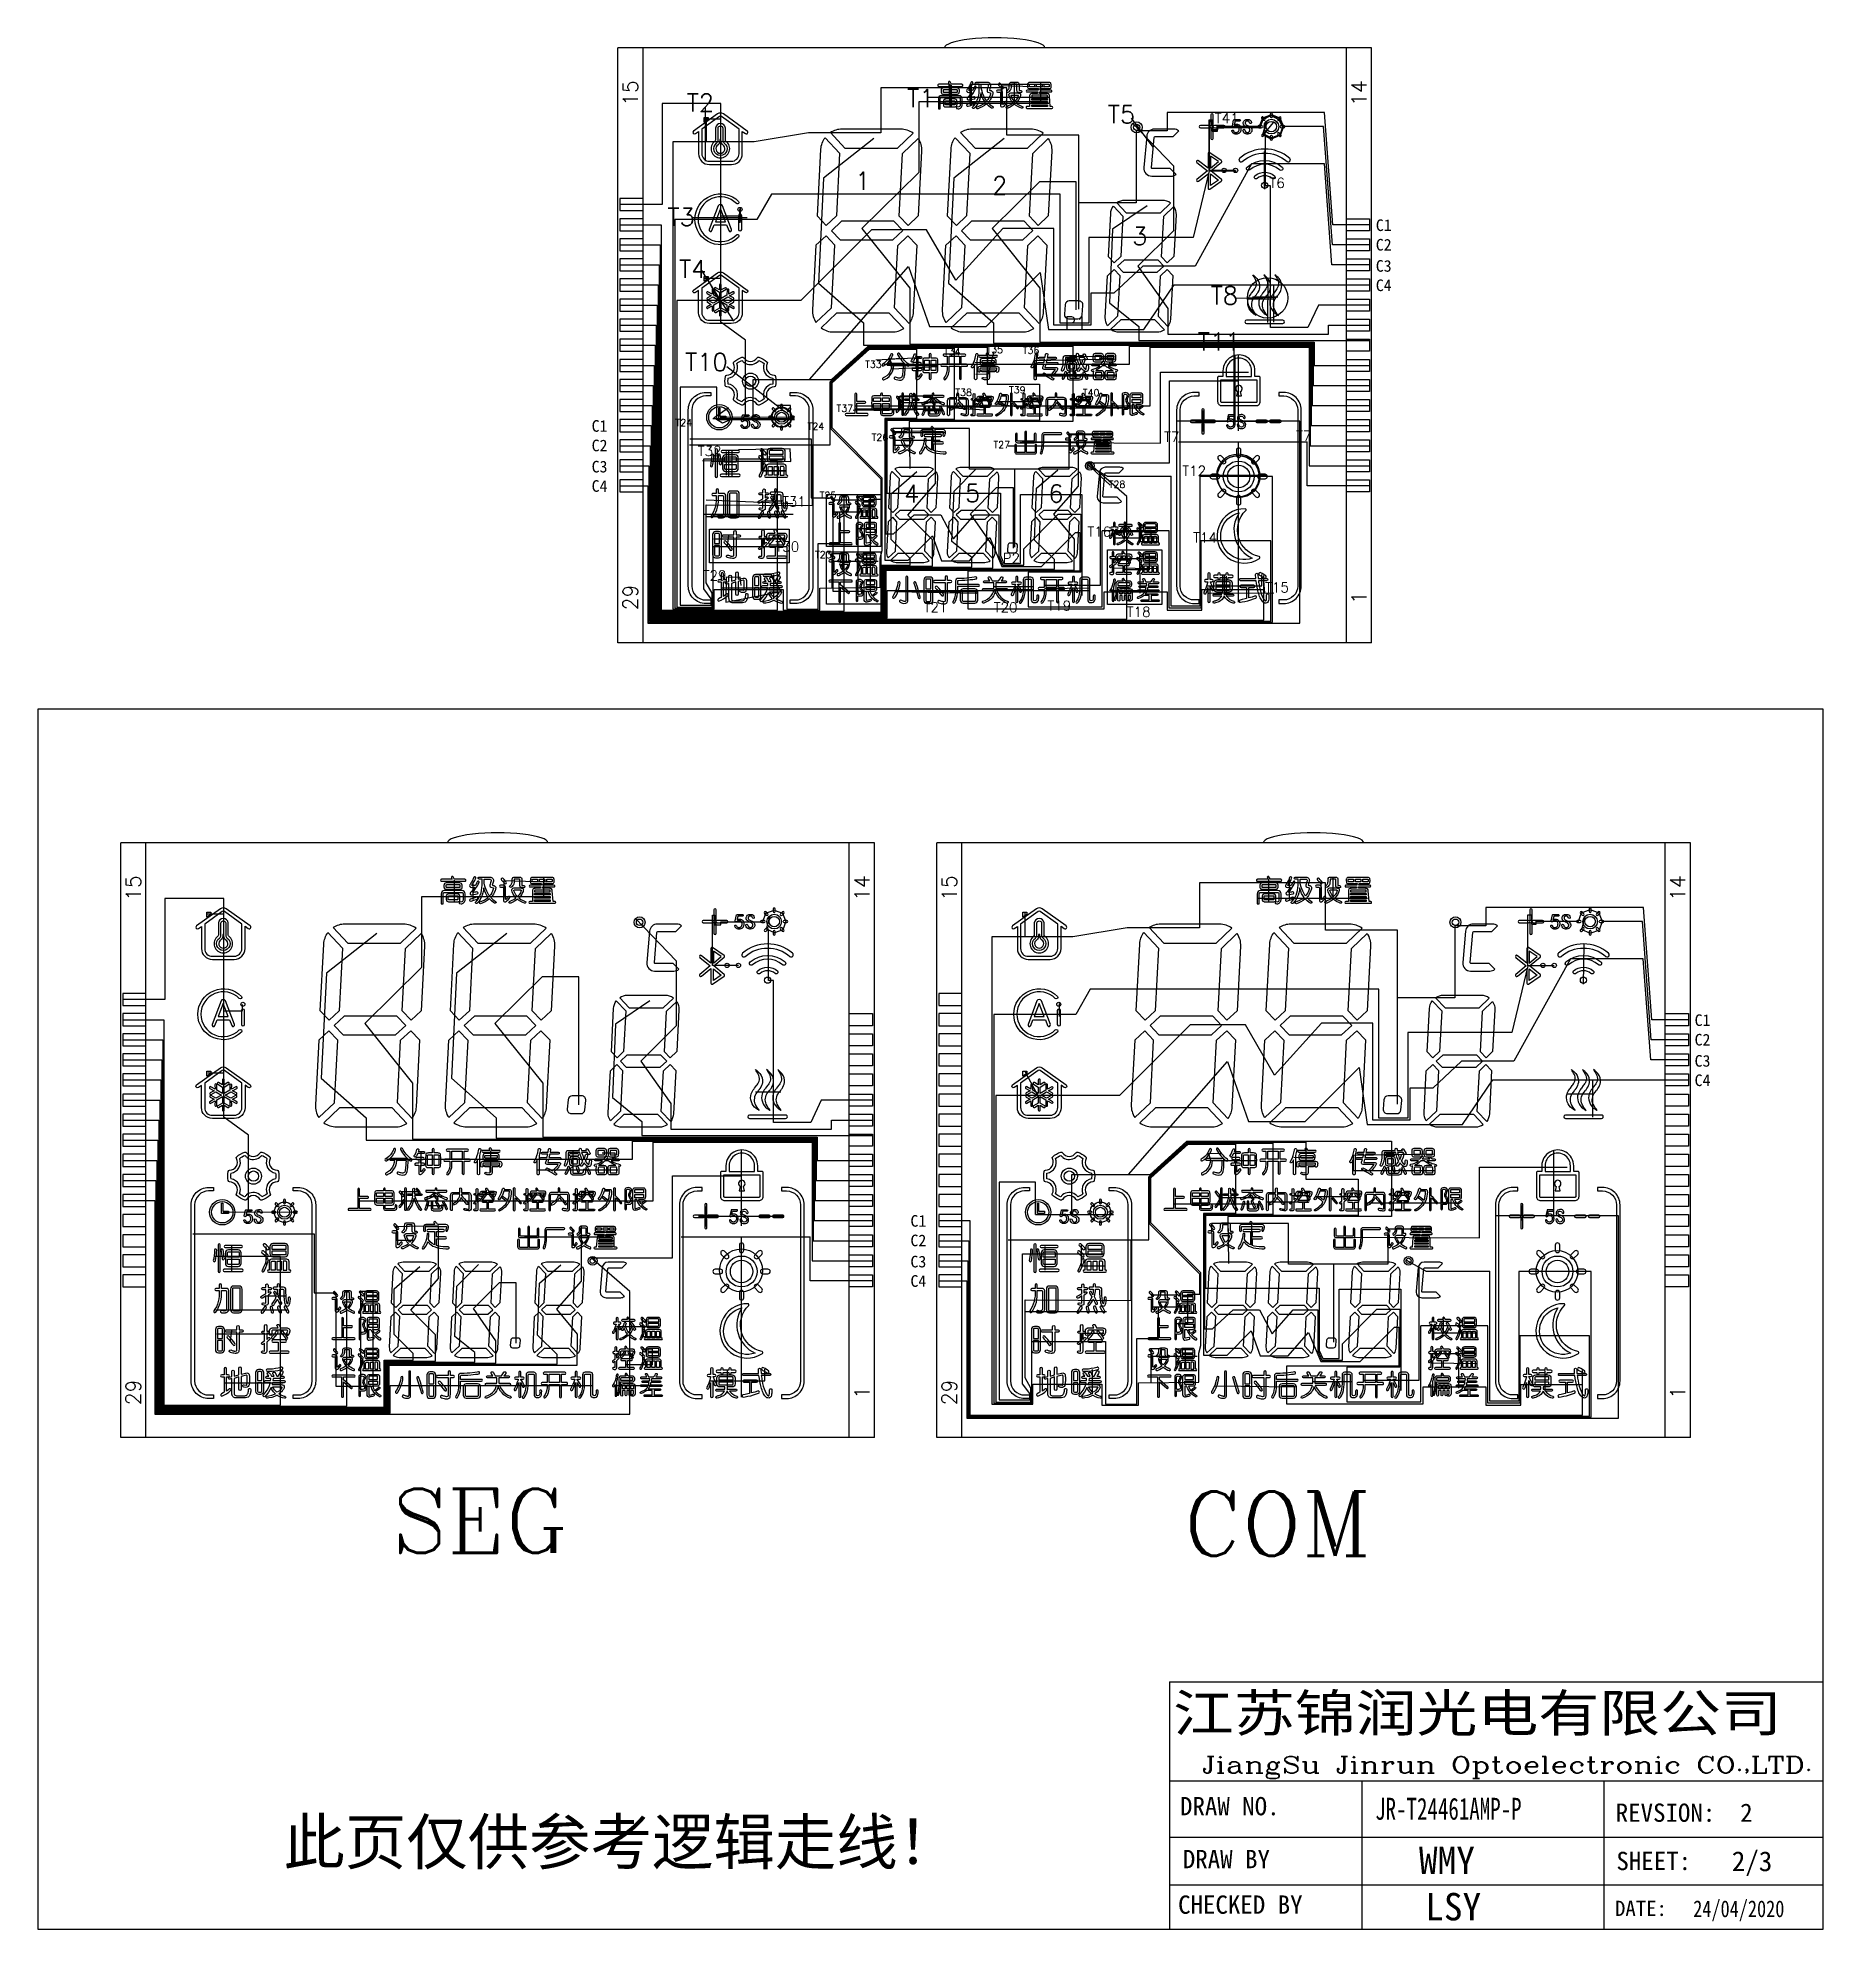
# Model space of a CAD drawing. Header units: millimetres. Extents: x -41 to 727, y -91 to 104.
# Drawn here: x 244 to 421.7, y -91 to 97.2 of the extents above; entities that cross this region are included whole.
import ezdxf
from ezdxf.enums import TextEntityAlignment as Align

# ---------------------------------------------------------------- set-up
doc = ezdxf.new("R2010")
doc.units = ezdxf.units.MM
doc.header["$LTSCALE"] = 3
doc.header["$MEASUREMENT"] = 0
for name, color, linetype in [('1', 2, 'Continuous'), ('COM', 1, 'Continuous'), ('DIM', 102, 'Continuous'), ('SEG', 3, 'Continuous')]:
    doc.layers.add(name, color=color, linetype=linetype)
doc.styles.add('ROMANC', font='romanc')
doc.styles.add('ROMANS', font='romans.shx')
doc.styles.add('style1', font='simhei_0.ttf')
doc.styles.add('样式 SZ', font='SimSun.ttf')

msp = doc.modelspace()

# ---------------------------------------------------------------- texts
at = {"style": 'ROMANS'}
for s, p in [('15', (303.001, 91.706)), ('14', (375.501, 91.706)), ('29', (303.001, 41.506)), ('1', (375.501, 41.506)), ('15', (253.53, 12.584)), ('14', (326.03, 12.584)), ('15', (334.727, 12.584)), ('14', (407.227, 12.584)), ('29', (253.53, -37.616)), ('1', (326.03, -37.616)), ('29', (334.727, -37.616)), ('1', (407.227, -37.616))]:
    msp.add_text(s, height=1.49, rotation=90, dxfattribs=at).set_placement(p, align=Align.MIDDLE)
for s, height, p in [('DRAW NO.', 1.8211, (357.688, -79.702)), ('REVSION:  2', 1.82112, (401.049, -80.354)), ('DRAW BY', 1.8211, (357.969, -84.972)), ('WMY', 2.7317, (381.466, -85.56)), ('SHEET:', 1.8211, (401.116, -85.16)), ('2/3', 1.9731, (412.606, -85.264)), ('CHECKED BY', 1.8211, (357.499, -89.503)), ('LSY', 2.7317, (382.09, -90.161)), ('DATE:', 1.5176, (400.981, -89.726))]:
    msp.add_text(s, height=height).set_placement(p)
for s, height, width, p in [('JR-T24461AMP-P', 2.18534, 0.7, (377.112, -80.147)), ('24/04/2020', 1.667, 0.8, (408.762, -89.84))]:
    msp.add_text(s, height=height, dxfattribs=dict(width=width)).set_placement(p)
at = {"layer": '1', "lineweight": 18, "style": 'style1', "width": 1.2}
msp.add_text('江苏锦润光电有限公司', height=3.7021, dxfattribs=at).set_placement((356.991, -71.381))
at = {"layer": '1', "lineweight": 18, "style": 'ROMANC', "width": 1.13655}
msp.add_text('JiangSu Jinrun Optoelectronic CO.,LTD.', height=1.65345, dxfattribs=at).set_placement((359.861, -75.496), (420.622, -75.496), align=Align.FIT)
at = {"layer": 'COM'}
for p in [(377.174, 77.978), (299.137, 58), (408.9, -1.144), (330.863, -21.122)]:
    msp.add_text('C1', height=1.1581, dxfattribs=at).set_placement(p)
at = {"layer": 'COM', "color": 2}
for p in [(377.174, 76.032), (299.137, 56.054), (408.9, -3.09), (330.863, -23.068)]:
    msp.add_text('C2', height=1.1581, dxfattribs=at).set_placement(p)
at = {"layer": 'COM', "color": 4}
for p in [(377.174, 73.927), (299.137, 53.949), (408.9, -5.194), (330.863, -25.173)]:
    msp.add_text('C3', height=1.1581, dxfattribs=at).set_placement(p)
at = {"layer": 'COM', "color": 6}
for p in [(377.174, 71.996), (299.137, 52.018), (408.9, -7.126), (330.863, -27.104)]:
    msp.add_text('C4', height=1.1581, dxfattribs=at).set_placement(p)
at = {"layer": 'COM', "color": 1, "style": 'ROMANC'}
msp.add_text('COM', height=6.4001, dxfattribs=at).set_placement((358.031, -53.874))
at = {"layer": 'DIM', "linetype": 'Continuous', "ltscale": 0.5, "style": 'ROMANS'}
for s, height, p in [('T2', 1.7632, (308.596, 89.859)), ('T1', 1.7632, (330.518, 90.321)), ('T5', 1.7632, (350.506, 88.707)), ('T41', 1, (361.147, 88.703)), ('1', 1.763, (325.369, 82.089)), ('2', 1.763, (338.988, 81.625)), ('T6', 1, (366.578, 82.26)), ('T3', 1.7632, (306.678, 78.502)), ('3', 1.763, (352.932, 76.599)), ('T4', 1.7632, (307.846, 73.325)), ('T8', 1.7632, (360.741, 70.677)), ('P1', 1.2343, (346.211, 68.219)), ('T11', 1.7632, (359.466, 66.088)), ('T34', 0.6912, (334.189, 65.626)), ('T35', 0.6912, (338.422, 65.828)), ('T36', 0.6912, (342.042, 65.749)), ('T10', 1.7632, (308.437, 64.055)), ('T33', 0.6912, (326.347, 64.36)), ('T38', 0.6912, (335.328, 61.583)), ('T39', 0.6912, (340.67, 61.824)), ('T40', 0.6912, (348.012, 61.552)), ('T37', 0.6912, (323.502, 59.983)), ('T24', 0.6912, (307.481, 58.549)), ('T24', 0.6912, (320.626, 58.18)), ('T32', 0.9874, (309.696, 55.586)), ('T26', 0.6912, (327.003, 57.087)), ('T27', 0.6912, (339.118, 56.361)), ('T7', 1, (356.088, 56.984)), ('T7', 1, (369.237, 57.08)), ('T12', 0.9874, (357.914, 53.607)), ('5', 1.763, (336.301, 51.014)), ('6', 1.763, (344.59, 50.967)), ('T28', 0.6912, (350.596, 52.411)), ('T31', 0.9874, (318.077, 50.552)), ('T25', 0.6912, (321.83, 51.342)), ('4', 1.763, (330.231, 50.943)), ('T16', 0.9874, (348.471, 47.562)), ('T14', 0.9874, (359, 46.969)), ('T30', 0.9874, (317.428, 46.072)), ('T23', 0.6912, (321.361, 45.416)), ('P2', 0.9874, (340.039, 44.927)), ('T29', 0.9874, (310.189, 43.202)), ('T15', 0.9874, (366.156, 42.014)), ('T21', 0.9874, (332.175, 40.03)), ('T20', 0.9874, (339.151, 40.031)), ('T19', 0.9874, (344.488, 40.199)), ('T18', 0.9874, (352.393, 39.576))]:
    msp.add_text(s, height=height, dxfattribs=at).set_placement(p)
at = {"layer": 'DIM', "style": '样式 SZ'}
msp.add_text('此页仅供参考逻辑走线！', height=4.4813, dxfattribs=at).set_placement((268.465, -84.592))
at = {"layer": 'SEG', "style": 'ROMANC'}
msp.add_text('SEG', height=6.4001, dxfattribs=at).set_placement((279.278, -53.595))

# ---------------------------------------------------------------- linework, layer by layer
for p, q in [((376.751, 96.206), (301.751, 96.206)), ((301.751, 37.006), (301.751, 96.206)), ((304.251, 37.006), (304.251, 96.206)), ((374.251, 37.006), (374.251, 96.206)), ((376.751, 37.006), (376.751, 96.206)), ((376.751, 37.006), (301.751, 37.006)), ((327.28, 17.084), (252.28, 17.084)), ((252.28, -42.116), (252.28, 17.084)), ((254.78, -42.116), (254.78, 17.084)), ((324.78, -42.116), (324.78, 17.084)), ((327.28, -42.116), (327.28, 17.084)), ((408.477, 17.084), (333.477, 17.084)), ((333.477, -42.116), (333.477, 17.084)), ((335.977, -42.116), (335.977, 17.084)), ((405.977, -42.116), (405.977, 17.084)), ((408.477, -42.116), (408.477, 17.084)), ((327.28, -42.116), (252.28, -42.116)), ((408.477, -42.116), (333.477, -42.116)), ((356.652, -66.43), (421.671, -66.43)), ((356.652, -66.43), (356.652, -91.001)), ((356.652, -76.257), (421.671, -76.257)), ((375.78, -76.257), (375.78, -91.001)), ((399.879, -76.257), (399.879, -91.001)), ((356.652, -81.865), (421.671, -81.865)), ((356.652, -86.631), (421.671, -86.631))]:
    msp.add_line(p, q)
for points in [[(334.939, 92.579), (334.93, 92.617), (334.82, 92.829, 0.4413695), (334.706, 92.859), (334.69, 92.849, 0.3879627), (334.655, 92.719), (334.728, 92.579), (333.676, 92.579, 0.4142136), (333.576, 92.479), (333.576, 92.477, 0.4142136), (333.676, 92.377), (335.982, 92.377, 0.4142136), (336.082, 92.477), (336.082, 92.479, 0.4142136), (335.982, 92.579)], [(335.429, 91.561), (334.21, 91.561, -0.0404817), (334.072, 91.579, -0.2430771), (333.972, 91.66, -0.0854484), (333.945, 91.774, -0.0562072), (333.945, 92.034), (333.95, 92.068), (333.958, 92.101, -0.2850464), (334.075, 92.233, -0.0689949), (334.239, 92.252), (335.4, 92.252, -0.0430384), (335.539, 92.239, -0.2893877), (335.672, 92.127, -0.0865552), (335.702, 91.931, -0.0227862), (335.696, 91.801), (335.693, 91.767), (335.688, 91.733), (335.681, 91.7, -0.2916762), (335.577, 91.582, -0.0667477)], [(337.042, 91.974), (336.677, 91.974), (336.711, 92.028), (336.78, 92.137, 0.0609235), (337.074, 92.686, 1.0691364), (336.87, 92.751, -0.0647316), (336.67, 92.324, -0.0140264), (336.489, 92.034, 0.6313318), (336.628, 91.775), (336.965, 91.792), (336.802, 91.571), (336.648, 91.379), (336.552, 91.277, 0.742938), (336.672, 91.032), (336.792, 91.052), (337.042, 91.091), (337.22, 91.122, 1), (337.182, 91.327), (337.17, 91.324, -0.0186718), (336.754, 91.254), (336.917, 91.446), (337.061, 91.648), (337.237, 91.932), (337.32, 92.08), (337.403, 92.252, 1), (337.224, 92.336), (337.157, 92.195)], [(337.553, 90.151, -1), (337.49, 90.327), (337.666, 90.39), (337.896, 90.496), (338.117, 90.62), (338.309, 90.755), (338.319, 90.764), (338.184, 90.956), (338.069, 91.168), (337.973, 91.398), (337.97, 91.406, -0.0035211), (337.867, 91.744), (337.848, 91.484), (337.791, 91.235), (337.723, 91.004), (337.627, 90.784), (337.512, 90.582), (337.368, 90.38), (337.212, 90.205, -0.5960355), (337.043, 90.242, -0.2729123), (337.068, 90.339), (337.167, 90.438), (337.301, 90.611), (337.416, 90.803), (337.512, 91.014), (337.599, 91.244), (337.656, 91.475), (337.695, 91.734), (337.714, 92.003), (337.714, 92.598), (337.416, 92.598, -1), (337.418, 92.8), (338.51, 92.8, -0.4988755), (338.827, 92.383), (338.714, 91.986, -0.0060088), (338.827, 91.964), (338.885, 91.949), (338.915, 91.94), (338.943, 91.93, -0.3053892), (339.059, 91.787, -0.1281547), (338.991, 91.446), (338.895, 91.216, -0.0450918), (338.587, 90.755), (338.779, 90.582), (339.053, 90.367, -0.4159007), (339.078, 90.227, -0.4041159), (338.942, 90.201), (338.827, 90.275), (338.626, 90.438), (338.434, 90.62), (338.223, 90.467), (338.002, 90.332), (337.781, 90.227)], [(338.28, 91.187), (338.175, 91.398), (338.079, 91.638), (337.992, 91.907), (337.906, 92.204), (337.906, 92.598), (338.482, 92.598, -0.5220244), (338.608, 92.417), (338.551, 92.219, 0.0452674), (338.487, 91.984), (338.485, 91.954), (338.484, 91.925, 0.3547982), (338.579, 91.782, 0.0011993), (338.824, 91.715, -0.3757653), (338.839, 91.693, -0.0187312), (338.82, 91.59, -0.1139991), (338.447, 90.93), (338.386, 91.014)], [(340.066, 92.348), (339.893, 92.55), (339.797, 92.653, 1.0026166), (339.64, 92.505), (339.807, 92.329), (339.95, 92.17, 0.97673), (340.104, 92.302)], [(341.843, 91.954, -0.9959682), (341.844, 91.741), (341.844, 91.741, -0.0163389), (341.713, 91.744), (341.678, 91.747), (341.643, 91.752), (341.609, 91.759, -0.2787801), (341.484, 91.866, -0.0582299), (341.465, 91.95), (341.458, 92.022), (341.458, 92.544, 0.4335865), (341.408, 92.598), (340.942, 92.598, 0.4181702), (340.892, 92.547, -0.0088838), (340.891, 92.38), (340.888, 92.314), (340.882, 92.248, -0.1875795), (340.696, 91.87, -0.0165763), (340.613, 91.8, -1.1166465), (340.493, 91.96, 0.1852404), (340.672, 92.192, 0.0674022), (340.695, 92.355), (340.695, 92.42, -0.0248368), (340.7, 92.555), (340.704, 92.591), (340.711, 92.626), (340.72, 92.66, -0.3002163), (340.851, 92.785, -0.0278271), (340.949, 92.8), (341.4, 92.8), (341.472, 92.793), (341.507, 92.788), (341.54, 92.78, -0.3243487), (341.66, 92.645, -0.0504411), (341.669, 92.548), (341.669, 92.051, 0.0123545), (341.679, 91.962, 0.0340918)], [(342.726, 91.454), (342.725, 91.428), (342.725, 90.371), (342.456, 90.371, 1), (342.457, 90.188), (344.942, 90.188, 1), (344.943, 90.371), (344.776, 90.371), (344.693, 91.439, 0.0453949), (344.684, 91.521, 0.3610414), (344.507, 91.672, 0.012796), (344.434, 91.678), (343.722, 91.678), (343.74, 91.817), (344.847, 91.817, 0.4142136), (344.938, 91.908, 0.4203569), (344.845, 91.999), (343.764, 91.999), (343.784, 92.15), (344.607, 92.15, 0.0641831), (344.757, 92.171, 0.2618114), (344.854, 92.27), (344.863, 92.3), (344.869, 92.33, 0.134383), (344.849, 92.64, 0.1327607), (344.8, 92.713, 0.157647), (344.654, 92.758), (344.579, 92.762), (342.801, 92.762, 0.076953), (342.641, 92.744, 0.2783089), (342.523, 92.622), (342.515, 92.592), (342.509, 92.562, 0.097156), (342.522, 92.28, 0.1358484), (342.564, 92.204, 0.1627333), (342.707, 92.154), (342.742, 92.152), (342.772, 92.15), (343.592, 92.15), (343.569, 91.999), (342.475, 91.999, 1), (342.475, 91.817), (343.541, 91.817), (343.52, 91.678), (342.994, 91.678, 0.02002), (342.905, 91.671, 0.3892403), (342.728, 91.485)], [(342.699, 92.38), (342.699, 92.532, -0.4142136), (342.749, 92.582), (343.219, 92.582), (343.219, 92.33), (342.749, 92.33, -0.4142136)], [(344.68, 92.532), (344.68, 92.38, -0.4142136), (344.63, 92.33), (344.16, 92.33), (344.16, 92.582), (344.63, 92.582, -0.4142136)], [(335.715, 91.446), (333.943, 91.446, 0.4142136), (333.643, 91.146), (333.643, 90.14), (333.835, 90.14), (333.835, 91.154, -0.4142136), (333.935, 91.254), (335.713, 91.254, -0.4142136), (335.813, 91.154), (335.813, 90.512, -0.4142136), (335.613, 90.312), (335.523, 90.327, 1.0069975), (335.497, 90.158), (335.613, 90.14, 0.4142136), (336.015, 90.542), (336.015, 91.146, 0.4142136)], [(335.204, 91.12), (334.435, 91.12, 0.0516237), (334.288, 91.105, 0.3019211), (334.158, 90.978), (334.152, 90.956), (334.147, 90.934), (334.143, 90.91), (334.138, 90.861, 0.0253275), (334.133, 90.706, 0.059251), (334.153, 90.485, 0.3598868), (334.298, 90.353, 0.0218223), (334.406, 90.342), (335.233, 90.342, 0.0838297), (335.396, 90.368, 0.2551324), (335.485, 90.482), (335.49, 90.503), (335.493, 90.526), (335.496, 90.549), (335.501, 90.599), (335.504, 90.65), (335.505, 90.702, 0.0267849), (335.502, 90.857, 0.0955189), (335.468, 91.014, 0.2713981), (335.314, 91.112, 0.0233896)], [(335.452, 91.761), (334.187, 91.761, -0.4142136), (334.137, 91.811), (334.137, 92.002, -0.4142136), (334.187, 92.052), (335.452, 92.052, -0.4142136), (335.502, 92.002), (335.502, 91.811, -0.4142136)], [(335.256, 90.542), (334.383, 90.542, -0.4142136), (334.333, 90.592), (334.333, 90.87, -0.4142136), (334.383, 90.92), (335.256, 90.92, -0.4142136), (335.306, 90.87), (335.306, 90.592, -0.4142136)], [(337.224, 90.608, 0.9812898), (337.162, 90.792), (336.898, 90.707), (336.658, 90.63), (336.533, 90.6, 0.9602534), (336.572, 90.403), (336.61, 90.409), (336.869, 90.486), (337.099, 90.563)], [(340.239, 90.774), (340.098, 90.589, -0.7174827), (340.037, 90.61), (340.037, 91.734, 0.0267985), (340.024, 91.833, 0.2783529), (339.928, 91.959, 0.0715744), (339.778, 91.993), (339.543, 91.993, 1), (339.543, 91.792), (339.73, 91.792), (339.788, 91.782, -0.3345626), (339.829, 91.739), (339.835, 91.686), (339.835, 90.467), (339.839, 90.424, 0.3824432), (339.925, 90.329, 0.2141189), (340.136, 90.385, 0.0461129), (340.287, 90.524), (340.443, 90.71, 1.0569177), (340.278, 90.834)], [(341.074, 90.716), (340.93, 90.899), (340.805, 91.11), (340.709, 91.34), (340.674, 91.446, -0.5223109), (340.863, 91.715), (341.563, 91.715), (341.622, 91.709), (341.656, 91.704), (341.688, 91.697, -0.296716), (341.8, 91.596, -0.1154292), (341.805, 91.449, -0.0645782), (341.742, 91.257), (341.631, 91.043), (341.45, 90.815, -0.0315993), (341.362, 90.716), (341.573, 90.582), (341.794, 90.467), (341.99, 90.377, -0.4118997), (342.041, 90.249, -0.4059234), (341.916, 90.196), (341.765, 90.256), (341.544, 90.371), (341.333, 90.515), (341.227, 90.592), (340.997, 90.438), (340.776, 90.313), (340.565, 90.208), (340.506, 90.191, -0.947134), (340.439, 90.382), (340.623, 90.457), (340.853, 90.572), (341.035, 90.688)], [(340.873, 91.443, -0.5384366), (340.919, 91.513), (341.552, 91.513, -0.5218147), (341.599, 91.446), (341.525, 91.244), (341.391, 91.033), (341.227, 90.851), (341.208, 90.86), (341.074, 91.024), (340.959, 91.244)], [(342.986, 91.496, 0.4142136), (342.936, 91.446), (342.936, 91.331), (344.491, 91.331), (344.491, 91.446, 0.4142136), (344.441, 91.496)], [(314.626, 87.931), (312.246, 89.628, 0.320007), (311.666, 89.628), (309.287, 87.931, 1), (309.472, 87.671), (309.782, 87.891), (309.782, 85.675, 0.4142136), (310.861, 84.596), (313.044, 84.596, 0.4142136), (314.124, 85.675), (314.124, 87.897), (314.44, 87.671, 1)], [(310.102, 85.675, 0.427121), (310.86, 84.916), (313.044, 84.916, 0.4071099), (313.804, 85.676), (313.804, 88.125), (312.061, 89.368, 0.320007), (311.852, 89.368), (310.102, 88.12)], [(312.442, 87.01), (312.442, 88.23, 0.9208959), (311.463, 88.23), (311.463, 87.01, -0.1781588), (311.412, 86.918, 3.083722), (312.493, 86.918, -0.1781588)], [(359.718, 88.482, 1), (359.718, 88.255), (360.66, 88.255, 1), (360.66, 88.482)], [(360.773, 88.595, 1), (360.999, 88.595), (360.999, 89.537, 1), (360.773, 89.537)], [(361.113, 88.255), (362.055, 88.255, 1), (362.055, 88.482), (361.113, 88.482, 1)], [(363.028, 89.026, -0.3530577), (363.077, 89.065), (363.624, 89.065, -1), (363.624, 88.914), (363.162, 88.914), (363.151, 88.855), (363.14, 88.799), (363.129, 88.747), (363.117, 88.698), (363.106, 88.651), (363.095, 88.609), (363.084, 88.57), (363.078, 88.552), (363.129, 88.574), (363.177, 88.59), (363.225, 88.602), (363.271, 88.609), (363.314, 88.611), (363.363, 88.606), (363.412, 88.597), (363.459, 88.584), (363.506, 88.568), (363.523, 88.561), (363.57, 88.534), (363.611, 88.505), (363.645, 88.472), (363.674, 88.437), (363.675, 88.435), (363.697, 88.387), (363.717, 88.341), (363.734, 88.296), (363.742, 88.275), (363.75, 88.228), (363.756, 88.179), (363.758, 88.128), (363.759, 88.099), (363.753, 88.05), (363.743, 88.002), (363.73, 87.954), (363.717, 87.914), (363.697, 87.865), (363.674, 87.821), (363.645, 87.783), (363.616, 87.754), (363.579, 87.721), (363.54, 87.693), (363.496, 87.67), (363.457, 87.653), (363.412, 87.638), (363.366, 87.627), (363.317, 87.62), (363.267, 87.618), (363.23, 87.619), (363.182, 87.625), (363.136, 87.637), (363.091, 87.654), (363.047, 87.676), (363.005, 87.704), (362.995, 87.712), (362.962, 87.739), (362.933, 87.771), (362.906, 87.807), (362.884, 87.849), (362.864, 87.896), (362.857, 87.918, -0.9731098), (363.007, 87.971), (363.025, 87.93), (363.049, 87.887), (363.077, 87.851), (363.107, 87.823), (363.141, 87.802), (363.178, 87.79), (363.188, 87.788), (363.243, 87.781), (363.294, 87.781), (363.34, 87.788), (363.384, 87.801), (363.422, 87.821), (363.423, 87.821), (363.463, 87.85), (363.497, 87.883), (363.526, 87.922), (363.549, 87.964), (363.564, 88.008), (363.574, 88.055), (363.58, 88.104), (363.582, 88.157), (363.576, 88.21), (363.564, 88.259), (363.546, 88.303), (363.523, 88.342), (363.489, 88.38), (363.451, 88.41), (363.409, 88.433), (363.381, 88.443), (363.336, 88.453), (363.288, 88.456), (363.238, 88.451), (363.196, 88.443), (363.149, 88.428), (363.107, 88.407), (363.068, 88.379), (363.044, 88.356, -0.7582472), (362.9, 88.434)], [(364.045, 88.907, -0.1389538), (364.238, 89.062, -0.1022771), (364.414, 89.09, -0.076019), (364.567, 89.066, -0.22226), (364.757, 88.896, -0.0522403), (364.794, 88.795, -1), (364.611, 88.752, 0.2084767), (364.503, 88.899, 0.0492371), (364.47, 88.912, 0.1277405), (364.316, 88.913, 0.1303464), (364.233, 88.868, 0.058092), (364.21, 88.839, 0.195068), (364.185, 88.665, 0.1682631), (364.282, 88.547, 0.0491396), (364.411, 88.482, -0.0209443), (364.585, 88.404, -0.0418514), (364.686, 88.34, -0.1444983), (364.832, 88.151, -0.1229068), (364.845, 87.962, -0.2419556), (364.661, 87.683, -0.1190331), (364.432, 87.621, -0.0798545), (364.243, 87.639, -0.2935705), (363.96, 87.947, -0.0167541), (363.953, 87.994, -1), (364.146, 88.01, 0.2454459), (364.252, 87.822, 0.0700694), (364.316, 87.791, 0.1369926), (364.493, 87.791, 0.1217667), (364.587, 87.843, 0.2525376), (364.652, 88.069, 0.1902833), (364.523, 88.228, 0.0374123), (364.363, 88.308), (364.319, 88.327, -0.0511074), (364.17, 88.402, -0.1065521), (364.032, 88.533, -0.0721518), (363.998, 88.609, -0.2060557)], [(365.822, 89.177), (365.998, 89.001, 1), (366.146, 89.149), (365.97, 89.325, 1)], [(366.674, 89.616), (366.674, 89.367, 1), (366.883, 89.367), (366.883, 89.616, 1)], [(367.586, 89.325), (367.41, 89.149, 1), (367.559, 89.001), (367.735, 89.177, 1)], [(311.715, 88.218, -0.8883522), (312.19, 88.218), (312.19, 86.996, 0.2024993), (312.339, 86.718, -3.1438354), (311.566, 86.718, 0.2024993), (311.715, 86.996)], [(311.72, 86.561, 3.6247888), (312.185, 86.561, -0.2044719), (312.01, 86.893), (312.009, 87.07), (311.896, 87.07), (311.895, 86.893, -0.2044719)], [(323.818, 85.732), (323.491, 79.495), (322.487, 78.542), (321.606, 79.47), (321.955, 86.136, -0.1468707), (322.361, 87.267)], [(329.889, 88.117), (324.042, 88.117, 0.1468707), (322.891, 87.771), (324.348, 86.236), (329.578, 86.236), (331.13, 87.708, 0.1602696)], [(331.976, 85.917), (331.639, 79.494), (330.637, 78.542), (329.754, 79.472), (330.081, 85.705), (331.633, 87.178, -0.1602696)], [(336.764, 85.732), (336.437, 79.495), (335.433, 78.542), (334.552, 79.47), (334.901, 86.136, -0.1468707), (335.307, 87.267)], [(342.835, 88.117), (336.989, 88.117, 0.1468707), (335.837, 87.771), (337.294, 86.236), (342.524, 86.236), (344.076, 87.708, 0.1602696)], [(344.922, 85.917), (344.585, 79.494), (343.583, 78.542), (342.701, 79.472), (343.027, 85.705), (344.579, 87.178, -0.1602696)], [(355.145, 88.117, 0.3888787), (354.372, 87.408), (354.099, 84.286, 0.4400105), (354.872, 83.442), (356.802, 83.442, 0.1725859), (357.292, 83.617), (356.726, 84.186), (354.94, 84.186, -0.4400105), (354.849, 84.285), (355.112, 87.289, -0.3888787), (355.203, 87.373), (356.999, 87.373), (357.565, 87.942, 0.1725859), (357.075, 88.117)], [(360.773, 88.142), (360.773, 87.2, 1), (360.999, 87.2), (360.999, 88.142, 1)], [(365.531, 88.264), (365.78, 88.264, 1), (365.78, 88.473), (365.531, 88.473, 1)], [(365.97, 87.412), (366.146, 87.588, 1), (365.998, 87.736), (365.822, 87.56, 1)], [(366.883, 87.121), (366.883, 87.37, 1), (366.674, 87.37), (366.674, 87.121, 1)], [(367.735, 87.56), (367.559, 87.736, 1), (367.41, 87.588), (367.586, 87.412, 1)], [(368.026, 88.473), (367.777, 88.473, 1), (367.777, 88.264), (368.026, 88.264, 1)], [(360.646, 85.774, 0.6035165), (360.482, 85.687), (360.482, 84.237), (359.545, 84.976, 1), (359.373, 84.806), (360.416, 83.961), (359.373, 83.116, 1), (359.545, 82.946), (360.482, 83.684), (360.482, 82.234, 0.6035165), (360.646, 82.148), (361.799, 82.939, 0.5010448), (361.806, 83.107), (360.755, 83.961), (361.806, 84.815, 0.5010448), (361.799, 84.983)], [(363.624, 85.21, 1), (363.89, 84.904, -0.3736696), (368.339, 84.904, 1), (368.605, 85.21, 0.3736696)], [(367.856, 84.348, -1), (367.606, 84.061, 0.3736696), (364.622, 84.061, -1), (364.372, 84.348, -0.3736696)], [(366.86, 83.201, 0.3736696), (365.369, 83.201, -1), (365.138, 83.467, -0.3736696), (367.091, 83.467, -1)], [(313.545, 80.709, 2.4448988), (313.545, 77.583, -1), (313.762, 77.37, -2.4448988), (313.762, 80.922, -1)], [(355.939, 81.018), (352.149, 81.018, 0.1468707), (351.403, 80.794), (352.347, 79.798), (355.738, 79.798), (356.744, 80.753, 0.1602696)], [(311.731, 80.471), (310.838, 78.125, 1), (311.11, 78.021), (311.332, 78.603), (312.566, 78.603), (312.788, 78.021, 1), (313.06, 78.125), (312.167, 80.471, 0.6893743)], [(313.752, 79.503), (313.752, 78.142, 1), (314.072, 78.142), (314.072, 79.503, 1)], [(352.003, 79.472), (351.792, 75.429), (351.141, 74.811), (350.57, 75.413), (350.796, 79.734, -0.1468707), (351.059, 80.467)], [(357.292, 79.592), (357.074, 75.428), (356.424, 74.811), (355.852, 75.414), (356.064, 79.454), (357.07, 80.409, -0.1602696)], [(322.46, 77.508), (321.453, 76.553), (321.117, 70.133, 0.1602696), (321.459, 68.872), (323.011, 70.345), (323.338, 76.582)], [(331.137, 69.914, -0.1468707), (330.732, 68.783), (329.275, 70.318), (329.601, 76.551), (330.609, 77.508), (331.487, 76.584)], [(335.957, 70.345), (334.405, 68.872, -0.1602696), (334.063, 70.133), (334.399, 76.553), (335.406, 77.508), (336.284, 76.582)], [(344.083, 69.914, -0.1468707), (343.678, 68.783), (342.221, 70.318), (342.548, 76.551), (343.556, 77.508), (344.433, 76.584)], [(314.626, 72.106, -1), (314.44, 71.846), (314.124, 72.072), (314.124, 69.85, -0.4164658), (313.036, 68.771), (313.032, 68.771), (310.861, 68.771, -0.4142136), (309.782, 69.85), (309.782, 72.066), (309.472, 71.846, -1), (309.287, 72.106), (311.666, 73.803, -0.320007), (312.246, 73.803)], [(312.061, 73.543, 0.320007), (311.852, 73.543), (310.102, 72.295), (310.102, 69.85, 0.427121), (310.86, 69.091), (313.044, 69.091, 0.4071099), (313.804, 69.851), (313.804, 72.3)], [(351.693, 73.54), (351.481, 69.497), (350.475, 68.542, -0.1602696), (350.252, 69.359), (350.471, 73.521), (351.123, 74.14)], [(356.975, 73.541), (356.749, 69.217, -0.1468707), (356.486, 68.484), (355.541, 69.479), (355.753, 73.52), (356.407, 74.14)], [(365.605, 72.364, -0.1152356), (365.359, 71.751, -0.0235657), (365.182, 71.518), (365.091, 71.404), (365.048, 71.347, 0.2843803), (364.879, 70.194, 0.0636339), (365.277, 69.57, -0.0263592), (364.976, 69.769, -0.144655), (364.5, 70.432, -0.1768491), (364.484, 71.213, -0.0736922), (364.769, 71.728), (364.814, 71.791), (365.001, 72.04, 0.0161763), (365.131, 72.227), (365.169, 72.29), (365.204, 72.353, 0.19634), (365.284, 72.904, 0.082282), (365.059, 73.413, 0.00683), (364.926, 73.632, -0.0344924), (365.341, 73.238, -0.2209951)], [(366.384, 72.904, -0.19634), (366.304, 72.353), (366.269, 72.29), (366.231, 72.227, -0.0161763), (366.101, 72.04), (365.914, 71.791), (365.869, 71.728, 0.0736922), (365.584, 71.213, 0.1768491), (365.6, 70.432, 0.144655), (366.076, 69.769, 0.0263592), (366.377, 69.57, -0.0636339), (365.979, 70.194, -0.2843803), (366.148, 71.347), (366.191, 71.404), (366.282, 71.518, 0.0235657), (366.459, 71.751, 0.1152356), (366.705, 72.364, 0.2209951), (366.441, 73.238, 0.0344924), (366.026, 73.632, -0.00683), (366.159, 73.413, -0.082282)], [(367.484, 72.904, -0.19634), (367.404, 72.353), (367.369, 72.29), (367.331, 72.227, -0.0161763), (367.201, 72.04), (367.014, 71.791), (366.969, 71.728, 0.0736922), (366.684, 71.213, 0.1768491), (366.7, 70.432, 0.144655), (367.176, 69.769, 0.0263592), (367.477, 69.57, -0.0636339), (367.079, 70.194, -0.2843803), (367.248, 71.347), (367.291, 71.404), (367.382, 71.518, 0.0235657), (367.559, 71.751, 0.1152356), (367.805, 72.364, 0.2209951), (367.541, 73.238, 0.0344924), (367.126, 73.632, -0.00683), (367.259, 73.413, -0.082282)], [(312.415, 72.337), (312.042, 72.11), (312.042, 72.592, 1.0304778), (311.863, 72.592), (311.863, 72.11), (311.49, 72.337, 1), (311.397, 72.184), (311.863, 71.901), (311.863, 71.26), (311.307, 71.58), (311.296, 72.125, 1), (311.117, 72.122), (311.126, 71.685), (310.709, 71.926, 1.0304778), (310.619, 71.771), (311.037, 71.53), (310.654, 71.32, 1), (310.74, 71.163), (311.218, 71.426), (311.773, 71.105), (311.218, 70.784), (310.74, 71.046, 1), (310.654, 70.89), (311.037, 70.679), (310.619, 70.438, 1.0304778), (310.709, 70.284), (311.126, 70.525), (311.117, 70.088, 1), (311.296, 70.084), (311.307, 70.629), (311.863, 70.95), (311.863, 70.308), (311.397, 70.026, 1), (311.49, 69.873), (311.863, 70.099), (311.863, 69.617, 1.0304778), (312.042, 69.617), (312.042, 70.099), (312.415, 69.873, 1.0034444), (312.508, 70.026), (312.042, 70.308), (312.042, 70.95), (312.597, 70.629), (312.609, 70.084, 1), (312.788, 70.088), (312.778, 70.525), (313.196, 70.284, 1.0304778), (313.285, 70.438), (312.868, 70.679), (313.251, 70.89, 1), (313.164, 71.046), (312.687, 70.784), (312.131, 71.105), (312.687, 71.426), (313.164, 71.163, 1), (313.251, 71.32), (312.868, 71.53), (313.285, 71.771, 1.0304778), (313.196, 71.926), (312.778, 71.685), (312.788, 72.12, 1.021645), (312.609, 72.123), (312.597, 71.58), (312.042, 71.26), (312.042, 71.901), (312.508, 72.184, 1)], [(323.515, 69.814), (321.963, 68.342, 0.1602696), (323.204, 67.933), (329.05, 67.933, 0.1468707), (330.201, 68.279), (328.744, 69.814)], [(341.69, 69.814), (336.461, 69.814), (334.909, 68.342, 0.1602696), (336.15, 67.933), (341.996, 67.933, 0.1468707), (343.147, 68.279)], [(347.614, 71.019), (346.675, 71.019, 0.3888787), (346.26, 70.639), (346.179, 69.704, 0.4400105), (346.593, 69.251), (347.532, 69.251, 0.3888787), (347.947, 69.631), (348.029, 70.567, 0.4400105)], [(356.142, 68.158), (355.197, 69.153), (351.807, 69.153), (350.801, 68.198, 0.1602696), (351.605, 67.933), (355.396, 67.933, 0.1468707)], [(367.914, 69.109), (364.316, 69.109, 1), (364.316, 68.771), (367.913, 68.771, 1.0019711)], [(314.259, 60.701, -0.3457854), (314.082, 60.64, -0.0917122), (313.286, 61.105, -0.3412081), (313.251, 61.287, 0.2559785), (313.249, 62.069, 0.2497022), (312.58, 62.461, -0.3441582), (312.44, 62.582, -0.0950853), (312.445, 63.501, -0.3458585), (312.581, 63.628, 0.254036), (313.249, 64.019, 0.2474067), (313.258, 64.787, -0.3368632), (313.296, 64.964, -0.0922432), (314.098, 65.426, -0.3359249), (314.272, 65.368, 0.2506374), (314.939, 64.995, 0.2462941), (315.605, 65.368, -0.3399459), (315.779, 65.426, -0.0920942), (316.581, 64.964, -0.3374552), (316.619, 64.787, 0.2518034), (316.628, 64.019, 0.2495198), (317.297, 63.628, -0.3435004), (317.432, 63.501, -0.0950277), (317.437, 62.582, -0.3415986), (317.297, 62.461, 0.2542398), (316.628, 62.069, 0.2513549), (316.626, 61.287, -0.3437599), (316.592, 61.105, -0.0918778), (315.795, 60.64, -0.343192), (315.618, 60.701, 0.2570346), (314.939, 61.093, 0.2523694)], [(314.265, 61.155, 0.054158), (314.077, 60.968, -0.0657823), (313.572, 61.263, 0.2290784), (313.512, 62.221, 0.226032), (312.721, 62.75, -0.0691108), (312.726, 63.339, 0.226109), (313.512, 63.867, 0.2232294), (313.58, 64.803, -0.0669019), (314.094, 65.1, 0.0632205), (314.317, 64.893, 0.3371969), (315.597, 64.921, 0.052891), (315.783, 65.1, -0.0668275), (316.297, 64.803, 0.2234728), (316.365, 63.867, 0.224507), (317.152, 63.339, -0.0704559), (317.156, 62.75, 0.226964), (316.365, 62.221, 0.2267196), (316.305, 61.263, -0.065935), (315.8, 60.968, 0.0724012), (315.546, 61.205, 0.3374847)], [(328.927, 65.285, 0.0383177), (329.097, 65.624, 1), (328.901, 65.714), (328.844, 65.588, -0.1354863), (328.236, 64.83, -0.0061747), (328.075, 64.716, 0.9800218), (328.183, 64.556, 0.1394781)], [(329.304, 63.248, 0.1210616), (329.926, 63.146, 0.2637008), (330.184, 63.319, 0.0726331), (330.252, 63.483, 0.0549116), (330.335, 64.329, 0.0040003), (330.334, 64.598, 0.4164406), (330.133, 64.798), (328.623, 64.798, 0.4293563), (328.523, 64.704, 0.4142136), (328.617, 64.61), (329.005, 64.61), (328.967, 64.385), (328.905, 64.146), (328.804, 63.933), (328.667, 63.745), (328.504, 63.569), (328.29, 63.419), (328.147, 63.351, 1), (328.227, 63.17), (328.34, 63.218), (328.554, 63.344), (328.742, 63.507), (328.892, 63.682), (329.018, 63.87), (329.118, 64.096), (329.181, 64.334), (329.206, 64.61), (330.083, 64.61, -0.4194287), (330.134, 64.56), (330.134, 64.497, -0.0074208), (330.111, 64.08), (330.098, 63.94), (330.082, 63.801), (330.064, 63.659), (330.056, 63.586), (330.051, 63.55, -0.3098742), (329.897, 63.349, -0.1258323), (329.739, 63.33, -0.0391267), (329.569, 63.369), (329.375, 63.439, 1)], [(330.568, 64.554, 1), (330.686, 64.715, -0.0844937), (330.163, 65.221, -0.0223424), (329.774, 65.781, 0.9299637), (329.587, 65.681, 0.1035758)], [(330.954, 65.088), (331.036, 65.2), (331.137, 65.425), (331.218, 65.68, -1.0068724), (331.398, 65.621), (331.35, 65.475), (331.895, 65.475, -1), (331.895, 65.287), (331.3, 65.287), (331.162, 65.049), (331.113, 64.976, -1.0226272)], [(331.799, 63.645), (331.654, 63.456, -0.771056), (331.613, 63.469), (331.613, 64.109), (331.889, 64.109, 1), (331.889, 64.309), (331.613, 64.309), (331.613, 64.698), (331.845, 64.698, 1), (331.845, 64.899), (331.206, 64.899, 1), (331.206, 64.698), (331.4, 64.698), (331.4, 64.309), (331.127, 64.309, 0.4363249), (331.018, 64.209, 0.4142136), (331.118, 64.109), (331.4, 64.109), (331.4, 63.344), (331.403, 63.307), (331.406, 63.29, 0.134371), (331.43, 63.235, 0.2492354), (331.59, 63.209, 0.1208633), (331.719, 63.276, 0.0277617), (331.851, 63.401), (332.006, 63.586, 0.6100608), (331.939, 63.756), (331.921, 63.756, 0.230162), (331.843, 63.711)], [(332.93, 65.682, 1), (332.742, 65.681), (332.742, 65.339), (332.379, 65.339, 0.0645223), (332.213, 65.319, 0.2842028), (332.107, 65.205), (332.102, 65.186), (332.098, 65.165), (332.095, 65.142), (332.091, 65.116, 0.0250058), (332.088, 64.117, 0.0693148), (332.109, 63.993, 0.2337845), (332.186, 63.911), (332.211, 63.902), (332.239, 63.896), (332.268, 63.892, 0.0109159), (332.35, 63.885), (332.742, 63.885), (332.742, 63.3, 1), (332.93, 63.3), (332.93, 63.885), (333.322, 63.885, 0.0813507), (333.481, 63.909, 0.2765204), (333.57, 64.02), (333.574, 64.039), (333.577, 64.059), (333.58, 64.083), (333.583, 64.108, 0.0257126), (333.581, 65.107, 0.0755408), (333.555, 65.231, 0.2660546), (333.437, 65.325, 0.0424193), (333.293, 65.339), (332.93, 65.339)], [(332.277, 64.135), (332.277, 65.089, -0.4142136), (332.327, 65.139), (332.742, 65.139), (332.742, 64.085), (332.327, 64.085, -0.4142136)], [(333.344, 65.139, -0.4142136), (333.394, 65.089), (333.394, 64.135, -0.4142136), (333.344, 64.085), (332.93, 64.085), (332.93, 65.139)], [(335.739, 63.294, 1), (335.927, 63.294), (335.927, 64.51), (336.447, 64.51, 1), (336.445, 64.711), (335.927, 64.711), (335.927, 65.526), (336.265, 65.526, 1), (336.264, 65.726), (334.221, 65.726, 1), (334.224, 65.526), (334.51, 65.526), (334.51, 64.711), (334.002, 64.711, 1), (334.002, 64.51), (334.51, 64.51), (334.51, 64.209, -0.1708169), (334.189, 63.326, 0.9233314), (334.35, 63.203, 0.0970227), (334.573, 63.562, 0.1204632), (334.71, 64.209), (334.71, 64.51), (335.739, 64.51)], [(337.368, 65.699, -0.5876909), (337.54, 65.764, -0.2777276), (337.575, 65.662), (337.494, 65.237), (337.456, 65.049), (337.456, 63.276, -1), (337.243, 63.275), (337.243, 64.663, -0.1257096), (337.103, 64.388, -0.9525933), (336.945, 64.499), (337.03, 64.635), (337.143, 64.848), (337.231, 65.087), (337.306, 65.337), (337.356, 65.613)], [(339.408, 64.322), (337.832, 64.322, 0.4142136), (337.782, 64.272), (337.782, 64.025, -1), (337.594, 64.027), (337.594, 64.291, -0.4392438), (337.794, 64.51), (339.462, 64.51, -0.4184795), (339.665, 64.31, -0.0879111), (339.615, 63.982, -0.403269), (339.486, 63.911, -0.4077638), (339.41, 64.039), (339.46, 64.259, 0.5089816)], [(339.419, 65.601), (338.685, 65.601), (338.685, 65.613), (338.601, 65.782, 1.0327436), (338.413, 65.68), (338.459, 65.601), (337.77, 65.601, 1), (337.77, 65.413), (339.419, 65.413, 1)], [(339.203, 65.281), (339.168, 65.284), (339.104, 65.287), (338.089, 65.287, 0.0750338), (337.934, 65.271, 0.300215), (337.807, 65.131), (337.8, 65.099), (337.794, 65.068), (337.791, 65.037, 0.037347), (337.789, 64.928, 0.0708473), (337.813, 64.757, 0.1168975), (337.849, 64.691, 0.1711101), (337.995, 64.639), (338.031, 64.636), (338.06, 64.634), (339.132, 64.634, 0.074582), (339.285, 64.657, 0.2491608), (339.377, 64.747), (339.386, 64.778), (339.393, 64.81), (339.397, 64.843, 0.023201), (339.405, 64.96, 0.0930356), (339.373, 65.168, 0.1089747), (339.332, 65.232, 0.1638073)], [(338.51, 63.414), (338.51, 63.958), (337.996, 63.958, -1), (337.996, 64.159), (339.23, 64.159, -1), (339.23, 63.958), (338.723, 63.958), (338.723, 63.457, -0.0255976), (338.712, 63.336, -0.2423707), (338.619, 63.201, -0.1437094), (338.374, 63.155, -0.0460883), (338.065, 63.217, -1.0265387), (338.122, 63.411), (338.453, 63.365, 0.4555445)], [(339.205, 64.884, -0.4142136), (339.155, 64.834), (338.037, 64.834, -0.4142136), (337.987, 64.884), (337.987, 65.037, -0.4142136), (338.037, 65.087), (339.155, 65.087, -0.4142136), (339.205, 65.037)], [(343.389, 63.277, -0.4177599), (343.283, 63.169, -0.4142136), (343.176, 63.275), (343.176, 64.664, -0.1329766), (343.036, 64.389, -0.9525933), (342.877, 64.499), (342.963, 64.636), (343.076, 64.849), (343.164, 65.087), (343.239, 65.338), (343.289, 65.614), (343.3, 65.689, -1.0607746), (343.508, 65.665), (343.427, 65.238), (343.389, 65.05)], [(344.111, 63.654, -0.5910197), (344.104, 63.836, -0.2812364), (344.212, 63.836), (344.367, 63.746), (344.706, 63.558), (345.007, 63.846), (345.195, 64.047), (345.287, 64.185), (344.3, 64.185, -0.0429206), (344.177, 64.19, -0.5068417), (344.041, 64.41), (344.142, 64.686), (343.565, 64.686, -1), (343.564, 64.887), (344.154, 64.887), (344.242, 65.225), (343.702, 65.225, -1), (343.702, 65.426), (344.28, 65.426), (344.319, 65.712, -1.041657), (344.523, 65.675), (344.468, 65.426), (345.289, 65.426, -1), (345.29, 65.225), (344.443, 65.225), (344.355, 64.887), (345.443, 64.887, -0.422478), (345.547, 64.786, -0.4178286), (345.445, 64.686), (344.33, 64.686), (344.253, 64.411, 0.4958209), (344.272, 64.385), (345.345, 64.385), (345.368, 64.385), (345.395, 64.383, -0.5396846), (345.499, 64.212, -0.047085), (345.339, 63.949, -0.0355492), (344.869, 63.457), (345.081, 63.328, -0.586254), (345.076, 63.155, -0.2764279), (344.974, 63.16), (344.844, 63.244), (344.643, 63.37), (344.405, 63.495), (344.129, 63.645)], [(348.204, 64.272, 0.1602296), (348.303, 64.216, 0.4415997), (348.35, 64.245, 0.0277708), (348.355, 64.272), (348.378, 64.569, -0.9788209), (348.578, 64.557), (348.568, 64.285), (348.555, 64.208), (348.548, 64.176), (348.539, 64.145, -0.4457383), (348.258, 63.995, -0.1462766), (348.041, 64.132, -0.0200093), (347.953, 64.235), (347.866, 64.348), (347.728, 64.147), (347.631, 64.042, -1), (347.484, 64.177), (347.59, 64.297), (347.728, 64.511), (347.64, 64.699), (347.552, 64.924), (347.464, 65.2), (347.427, 65.388), (346.338, 65.388, 0.4281282), (346.286, 65.338), (346.286, 64.987), (346.273, 64.761), (346.236, 64.511), (346.148, 64.26), (346.075, 64.087, -1), (345.892, 64.163), (345.972, 64.36), (346.048, 64.611), (346.073, 64.849), (346.073, 65.313, -0.0138567), (346.079, 65.385), (346.085, 65.417), (346.093, 65.449), (346.106, 65.48, -0.2252763), (346.207, 65.572, -0.0814893), (346.361, 65.589), (347.389, 65.589), (347.376, 65.688, -0.5921075), (347.522, 65.796), (347.538, 65.787, -0.2256148), (347.582, 65.709), (347.59, 65.589), (348.091, 65.589), (348.069, 65.611, -1.0892305), (348.204, 65.724), (348.317, 65.564), (348.442, 65.338), (348.453, 65.317, -0.4069669), (348.414, 65.181, -0.4052961), (348.278, 65.216), (348.167, 65.388), (347.615, 65.388), (347.715, 65.075), (347.79, 64.824), (347.853, 64.686), (347.941, 64.924), (348.006, 65.143, -1), (348.207, 65.089), (348.167, 64.937), (348.066, 64.699), (347.979, 64.511)], [(346.474, 65.062), (347.245, 65.062, 1), (347.245, 65.263), (346.474, 65.263, 1)], [(346.7, 64.949, 0.0896237), (346.531, 64.928, 0.2732228), (346.423, 64.804, 0.0629021), (346.399, 64.549), (346.4, 64.441, 0.0548875), (346.419, 64.214, 0.3302541), (346.539, 64.088), (346.572, 64.081), (346.606, 64.077), (346.671, 64.072), (347.141, 64.072, 0.074582), (347.295, 64.094, 0.2742628), (347.391, 64.203), (347.395, 64.22), (347.399, 64.239, 0.0205936), (347.406, 64.301), (347.409, 64.348), (347.412, 64.398, 0.0125269), (347.414, 64.559, 0.0722434), (347.388, 64.811, 0.2808087), (347.277, 64.93, 0.0480195), (347.113, 64.949)], [(346.599, 64.322, 0.4142136), (346.649, 64.272), (347.164, 64.272, 0.4142136), (347.214, 64.322), (347.214, 64.699, 0.4142136), (347.164, 64.749), (346.649, 64.749, 0.4142136), (346.599, 64.699)], [(347.352, 63.721), (347.275, 63.961, 0.9980898), (347.078, 63.898), (347.138, 63.708), (347.197, 63.503, 0.9766698), (347.391, 63.554)], [(350.758, 64.431, 0.0770571), (351.399, 64.205, -1.0407333), (351.347, 64.009), (351.272, 64.032, -0.1172689), (351.318, 63.875, -0.0387812), (351.315, 63.355), (351.311, 63.327, -0.0972575), (351.284, 63.24, -0.1502899), (351.23, 63.189, -0.0910199), (351.082, 63.158), (351.059, 63.157), (351.054, 63.156), (350.508, 63.156, -0.0627834), (350.36, 63.177, -0.2858731), (350.259, 63.29), (350.253, 63.314), (350.249, 63.34), (350.246, 63.369, -0.0311483), (350.24, 63.824, -0.1018512), (350.278, 64.012, -0.199361), (350.365, 64.087, -0.0583675), (350.537, 64.109), (351.026, 64.109, -0.0274091), (350.871, 64.17, -0.046694), (350.261, 64.548), (349.947, 64.548, -0.0779343), (349.456, 64.189, -0.0238677), (349.3, 64.106, -0.0124617), (349.375, 64.109), (349.794, 64.109), (349.85, 64.107, -0.0690441), (349.957, 64.09, -0.2925972), (350.072, 63.958), (350.078, 63.932), (350.083, 63.904), (350.087, 63.873, -0.0388445), (350.084, 63.353, -0.1038087), (350.053, 63.239, -0.2233691), (349.919, 63.165), (349.874, 63.16), (349.823, 63.156), (349.342, 63.156, -0.0637465), (349.193, 63.177, -0.2851956), (349.092, 63.291), (349.087, 63.315), (349.083, 63.341), (349.079, 63.37, -0.0203969), (349.069, 63.67, -0.0541883), (349.09, 63.947, -0.1161471), (349.129, 64.038, -0.0176678), (348.999, 64.005, -1), (348.949, 64.209, 0.1121009), (349.696, 64.548), (348.993, 64.548, -1), (348.994, 64.749), (349.822, 64.749), (349.985, 64.937), (350.004, 64.97, -1.1194248), (350.164, 64.869), (350.073, 64.749), (350.825, 64.749), (350.741, 64.791, -1.1025875), (350.83, 64.931), (351.026, 64.786), (351.063, 64.749), (351.277, 64.749, -1), (351.275, 64.548), (350.536, 64.548, 0.0055977)], [(349.784, 65.777), (349.321, 65.777, 0.0896237), (349.151, 65.756, 0.2695379), (349.043, 65.633), (349.039, 65.616), (349.031, 65.578), (349.026, 65.537), (349.022, 65.494), (349.02, 65.449), (349.019, 65.403, 0.0250356), (349.028, 65.178, 0.1158199), (349.063, 65.042, 0.1460389), (349.116, 64.994, 0.0816602), (349.292, 64.962), (349.813, 64.962, 0.074582), (349.966, 64.984, 0.2715664), (350.062, 65.092), (350.066, 65.109), (350.07, 65.127), (350.073, 65.146), (350.077, 65.186), (350.081, 65.228), (350.083, 65.273), (350.084, 65.319, 0.0258531), (350.082, 65.503, 0.0960089), (350.047, 65.671, 0.229497), (349.948, 65.757), (349.917, 65.765), (349.884, 65.771), (349.849, 65.774)], [(349.835, 65.577), (349.269, 65.577, 0.4142136), (349.219, 65.527), (349.219, 65.212, 0.4142136), (349.269, 65.162), (349.835, 65.162, 0.4142136), (349.885, 65.212), (349.885, 65.527, 0.4142136)], [(350.537, 65.777, 0.0896237), (350.367, 65.756, 0.2695379), (350.26, 65.633), (350.255, 65.616), (350.247, 65.578), (350.242, 65.537), (350.238, 65.494), (350.236, 65.449), (350.235, 65.403, 0.0250356), (350.244, 65.178, 0.1158199), (350.279, 65.042, 0.1460389), (350.332, 64.994, 0.0816602), (350.508, 64.962), (351.029, 64.962, 0.074582), (351.182, 64.984, 0.2715664), (351.278, 65.092), (351.283, 65.109), (351.286, 65.127), (351.289, 65.146), (351.294, 65.186), (351.297, 65.228), (351.299, 65.273), (351.301, 65.319, 0.0258531), (351.298, 65.503, 0.0960089), (351.263, 65.671, 0.229497), (351.164, 65.757), (351.133, 65.765), (351.1, 65.771), (351.065, 65.774), (351, 65.777)], [(350.435, 65.212, 0.4142136), (350.485, 65.162), (351.052, 65.162, 0.4142136), (351.102, 65.212), (351.102, 65.527, 0.4142136), (351.052, 65.577), (350.485, 65.577, 0.4142136), (350.435, 65.527)], [(365.672, 61.011), (365.672, 63.397, 0.4142136), (365.574, 63.495), (365.14, 63.495), (365.14, 64.045, 1.0004746), (361.966, 64.065), (361.966, 63.495), (361.532, 63.495, 0.4142136), (361.434, 63.397), (361.434, 61.011, 0.4142136), (361.848, 60.596), (365.258, 60.596, 0.4142136)], [(364.817, 64.046, 1.0077817), (362.288, 64.046), (362.288, 63.495), (364.817, 63.495)], [(346.137, 63.279), (346.223, 63.432), (346.336, 63.67), (346.406, 63.841, 1.0338505), (346.212, 63.913), (346.173, 63.796), (346.06, 63.558), (345.96, 63.377, 0.9952382)], [(347.627, 63.131), (346.812, 63.131, -0.0922008), (346.659, 63.154, -0.2891241), (346.537, 63.31), (346.536, 63.34), (346.537, 63.382), (346.537, 63.84, -1), (346.725, 63.839), (346.725, 63.372, 0.4292689), (346.775, 63.319), (347.602, 63.319), (347.615, 63.32), (347.645, 63.322, 0.353733), (347.787, 63.454, 0.0427929), (347.79, 63.545), (347.79, 63.652, -1), (348.004, 63.652), (348.004, 63.507, -0.0202916), (347.997, 63.409, -0.4011815), (347.696, 63.135), (347.637, 63.132)], [(348.039, 63.79), (348.091, 63.708), (348.217, 63.482), (348.312, 63.273, 0.998115), (348.501, 63.358), (348.417, 63.545), (348.305, 63.771), (348.223, 63.905, 1.0091315)], [(349.319, 63.909, 0.4142136), (349.269, 63.859), (349.269, 63.406, 0.4142136), (349.319, 63.356), (349.845, 63.356, 0.4142136), (349.895, 63.406), (349.895, 63.859, 0.4142136), (349.845, 63.909)], [(351.076, 63.356, 0.4142136), (351.126, 63.406), (351.126, 63.859, 0.4142136), (351.076, 63.909), (350.486, 63.909, 0.4142136), (350.436, 63.859), (350.436, 63.406, 0.4142136), (350.486, 63.356)], [(365.258, 60.919), (361.848, 60.919, -0.4142136), (361.757, 61.011), (361.757, 63.173), (365.349, 63.173), (365.349, 61.011, -0.4142136)], [(363.395, 62.016), (363.297, 61.57), (363.809, 61.57), (363.711, 62.016, 3.8472938)], [(309.101, 60.168), (309.101, 42.646, 0.4142136), (310.491, 41.256), (310.991, 41.256), (310.991, 40.906), (310.491, 40.906, -0.4142136), (308.751, 42.646), (308.751, 60.168, -0.4142136), (310.491, 61.908), (310.991, 61.908), (310.991, 61.558), (310.491, 61.558, 0.4142136)], [(317.127, 60.206), (317.295, 60.038, 1), (317.436, 60.18), (317.269, 60.347, 1)], [(318.138, 60.625, 1), (317.938, 60.625), (317.938, 60.388, 1), (318.138, 60.388)], [(318.808, 60.347), (318.64, 60.18, 1), (318.781, 60.038), (318.949, 60.206, 1)], [(321.148, 42.646, -0.4142136), (319.408, 40.906), (318.908, 40.906), (318.908, 41.256), (319.408, 41.256, 0.4142136), (320.798, 42.646), (320.798, 60.168, 0.4142136), (319.408, 61.558), (318.908, 61.558), (318.908, 61.908), (319.408, 61.908, -0.4142136), (321.148, 60.168)], [(326.326, 60.837, 1), (326.326, 61.012), (325.515, 61.012), (325.515, 61.734, 1), (325.329, 61.734), (325.329, 59.808), (324.45, 59.808, 1), (324.45, 59.633), (326.576, 59.633, 1), (326.576, 59.808), (325.515, 59.808), (325.515, 60.837)], [(327.892, 61.572), (327.303, 61.572, 0.100242), (327.112, 61.542, 0.1070051), (327.065, 61.506, 0.1295665), (327.015, 61.344, 0.0267255), (327.015, 60.363, 0.0680567), (327.036, 60.258, 0.2665289), (327.152, 60.169, 0.0303941), (327.275, 60.155), (327.892, 60.155), (327.892, 59.871, 0.0254564), (327.895, 59.81, 0.37379), (328.09, 59.636), (328.13, 59.633), (328.938, 59.633, 0.1411511), (329.101, 59.679, 0.2498182), (329.205, 59.86), (329.209, 59.897), (329.218, 60.082, 0.5879732), (329.09, 60.161, 0.2936748), (329.046, 60.077), (329.046, 60.034, -0.020511), (329.044, 59.957, -0.0841261), (329.025, 59.873, -0.3076935), (328.913, 59.788), (328.89, 59.786), (328.845, 59.784), (328.119, 59.784, -0.4216212), (328.068, 59.834), (328.068, 60.155), (328.685, 60.155), (328.73, 60.158), (328.778, 60.164, 0.08671), (328.86, 60.187, 0.1191548), (328.905, 60.223, 0.1135584), (328.939, 60.315), (328.941, 60.331), (328.943, 60.349, 0.0237837), (328.951, 61.252, 0.0667878), (328.925, 61.449, 0.1702289), (328.871, 61.528, 0.1372887), (328.656, 61.572), (328.068, 61.572), (328.068, 61.693), (328.066, 61.768, 0.9296985), (327.892, 61.752)], [(327.892, 61), (327.202, 61), (327.202, 61.322, -0.4142136), (327.252, 61.372), (327.892, 61.372)], [(327.892, 60.824), (327.892, 60.355), (327.252, 60.355, -0.4142136), (327.202, 60.405), (327.202, 60.824)], [(328.068, 61), (328.068, 61.372), (328.708, 61.372, -0.4142136), (328.758, 61.322), (328.758, 61)], [(328.758, 60.824), (328.758, 60.405, -0.4142136), (328.708, 60.355), (328.068, 60.355), (328.068, 60.824)], [(329.45, 60.079, 0.9829123), (329.579, 59.953), (329.66, 60.034), (329.798, 60.21), (329.911, 60.411), (329.982, 60.542, 1.0699767), (329.825, 60.613), (329.811, 60.574), (329.71, 60.386), (329.572, 60.21)], [(329.49, 61.37), (329.535, 61.326), (329.673, 61.15), (329.768, 61.021, 1.0053906), (329.918, 61.132), (329.848, 61.226), (329.71, 61.401), (329.622, 61.497, 1.0201918)], [(329.999, 61.765), (329.999, 59.721, 1), (330.174, 59.721), (330.174, 61.765, 1)], [(330.964, 60.762), (330.927, 60.849), (330.889, 60.611), (330.826, 60.398), (330.751, 60.185), (330.638, 59.997), (330.513, 59.821), (330.375, 59.658), (330.359, 59.643, -1), (330.247, 59.756), (330.337, 59.846), (330.45, 60.009), (330.563, 60.197), (330.651, 60.386), (330.726, 60.611), (330.776, 60.837), (330.814, 61.1), (330.331, 61.1, -1), (330.331, 61.263), (330.814, 61.263), (330.814, 61.752, -1), (330.989, 61.752), (330.989, 61.263), (331.648, 61.263, -1), (331.648, 61.1), (330.989, 61.1), (331.09, 60.837), (331.19, 60.599), (331.278, 60.373), (331.39, 60.172), (331.491, 59.997), (331.591, 59.834), (331.658, 59.752, -1.0055094), (331.534, 59.651), (331.478, 59.721), (331.365, 59.884), (331.265, 60.06), (331.152, 60.273), (331.052, 60.511)], [(331.539, 61.426), (331.516, 61.464), (331.378, 61.665), (331.286, 61.784, 0.9667136), (331.15, 61.686), (331.165, 61.665), (331.29, 61.489), (331.392, 61.332, 0.9921779)], [(333.008, 61.614), (332.174, 61.614, 1), (332.174, 61.451), (332.97, 61.451), (332.92, 61.376), (332.795, 61.238), (332.632, 61.1), (332.444, 61), (332.231, 60.912), (332.059, 60.88, 1.035162), (332.098, 60.707), (332.306, 60.762), (332.519, 60.849), (332.707, 60.95), (332.87, 61.088), (333.008, 61.238), (333.121, 61.414), (333.146, 61.376), (333.271, 61.201), (333.422, 61.063), (333.585, 60.937), (333.785, 60.837), (333.999, 60.749), (334.156, 60.708, 1.0594452), (334.189, 60.874), (334.187, 60.875), (333.961, 60.937), (333.76, 61.025), (333.572, 61.15), (333.409, 61.288), (333.259, 61.451), (334.124, 61.451, 1), (334.124, 61.614), (333.171, 61.614), (333.201, 61.749, 1.0315252), (333.034, 61.781)], [(332.407, 60.414, 1.0019782), (332.232, 60.442), (332.218, 60.348), (332.155, 60.135), (332.08, 59.922), (332.014, 59.79, 0.9726288), (332.181, 59.701), (332.243, 59.809), (332.318, 60.022), (332.381, 60.248)], [(333.635, 60.007), (333.636, 59.94), (333.634, 59.908), (333.629, 59.877), (333.622, 59.847), (333.617, 59.832, -0.302825), (333.515, 59.748, -0.014782), (333.485, 59.746), (332.859, 59.746, -0.4242303), (332.807, 59.796), (332.807, 60.467, 1), (332.632, 60.467), (332.632, 59.796), (332.634, 59.764, 0.3780059), (332.795, 59.597, 0.0496595), (332.895, 59.596), (333.568, 59.596, 0.3617156), (333.797, 59.778, 0.036876), (333.811, 59.884), (333.819, 60.068, 0.593534), (333.682, 60.155), (333.669, 60.145, 0.2241628), (333.635, 60.074, 0.0129927)], [(332.993, 60.95), (333.083, 60.824), (333.162, 60.698, 0.9662548), (333.319, 60.789), (333.246, 60.925), (333.144, 61.061, 0.9884412)], [(333.053, 60.47), (333.158, 60.248), (333.259, 60.047), (333.292, 59.953, 1.0240791), (333.463, 60.018), (333.384, 60.21), (333.284, 60.411), (333.211, 60.549, 0.9779817)], [(333.929, 60.487, 1.0285427), (333.78, 60.394), (333.836, 60.31), (333.948, 60.097), (334.036, 59.897), (334.087, 59.761, 1.0109273), (334.255, 59.826), (334.212, 59.934), (334.124, 60.135), (334.011, 60.348)], [(335.089, 60.26), (334.912, 60.161, -0.4024145), (334.797, 60.192), (334.787, 60.214, -0.322311), (334.822, 60.308), (334.958, 60.397), (335.039, 60.454, 0.1206303), (335.406, 60.855, 0.1220341), (335.478, 61.1), (335.478, 61.238), (334.838, 61.238, 0.4169658), (334.738, 61.137), (334.738, 59.683, -1), (334.563, 59.684), (334.563, 61.097, -0.4409218), (334.863, 61.414), (335.478, 61.414), (335.478, 61.784, -1), (335.641, 61.784), (335.641, 61.414), (336.305, 61.414, -0.430593), (336.606, 61.1), (336.606, 59.784, -0.0148559), (336.606, 59.738, -0.3902416), (336.468, 59.584, -0.0674525), (335.979, 59.646), (335.95, 59.658, -0.9453563), (336.008, 59.822, 0.0098227), (336.269, 59.758), (336.299, 59.751), (336.328, 59.747), (336.343, 59.745), (336.357, 59.744), (336.37, 59.745, 0.29353), (336.423, 59.779, 0.0953608), (336.431, 59.851), (336.431, 61.138, 0.4162464), (336.33, 61.238), (335.641, 61.238), (335.641, 61.1), (335.804, 60.925), (335.954, 60.762), (336.105, 60.586), (336.243, 60.411), (336.289, 60.358, -0.292615), (336.312, 60.26, -0.5891575), (336.154, 60.234), (336.055, 60.36), (335.917, 60.549), (335.766, 60.724), (335.628, 60.9), (335.616, 60.912), (335.528, 60.724), (335.415, 60.561), (335.265, 60.398)], [(336.987, 61.138, -1), (336.987, 61.313), (337.112, 61.313), (337.112, 61.721, -1), (337.287, 61.721), (337.287, 61.313), (337.375, 61.313), (337.396, 61.311, -0.8894963), (337.375, 61.138), (337.287, 61.138), (337.287, 60.674), (337.395, 60.782, -1.0186835), (337.517, 60.656), (337.388, 60.536), (337.287, 60.448), (337.287, 59.696, -0.343918), (337.199, 59.583, -0.0953249), (337.108, 59.575, -0.0071019), (336.954, 59.589, -1.0208222), (336.972, 59.763), (337.112, 59.746), (337.112, 60.373), (337.008, 60.278, -1.0739811), (336.903, 60.412), (337.112, 60.561), (337.112, 61.138)], [(337.764, 60.448), (338.165, 60.448), (338.165, 59.759), (337.557, 59.759, 1), (337.557, 59.596), (338.955, 59.596, 1), (338.955, 59.759), (338.341, 59.759), (338.341, 60.448), (338.736, 60.448, 1), (338.736, 60.624), (337.764, 60.624, 1)], [(338.923, 61.552, -0.4100906), (339.092, 61.404, -0.0708882), (339.089, 61.33), (339.085, 61.306, -0.0251919), (339.049, 61.202), (338.979, 61.018, -1.0602607), (338.809, 61.087), (338.926, 61.333, 0.5508006), (338.898, 61.376), (337.726, 61.376, 0.4207195), (337.676, 61.325), (337.676, 61.058, -1), (337.501, 61.055), (337.501, 61.288, -0.0124898), (337.505, 61.35, -0.3482682), (337.665, 61.543, -0.0352035), (337.739, 61.552), (338.163, 61.552), (338.165, 61.552), (338.084, 61.705, -0.4387223), (338.122, 61.826, -0.4183417), (338.238, 61.783), (338.353, 61.552)], [(337.997, 61.277), (337.927, 61.163), (337.789, 61), (337.672, 60.875, 1.0213783), (337.811, 60.75), (337.94, 60.9), (338.077, 61.063), (338.155, 61.171, 1.0348991)], [(338.402, 61.162), (338.516, 61.038), (338.654, 60.862), (338.759, 60.719, 1.0053906), (338.905, 60.828), (338.78, 61), (338.642, 61.175), (338.539, 61.288, 1)], [(339.809, 60.994), (339.822, 60.984, -0.0310051), (340.276, 60.636), (340.338, 60.824), (340.389, 61.038), (340.414, 61.276), (340.43, 61.52, 0.4338481), (340.4, 61.552), (339.874, 61.552), (339.812, 61.326), (339.724, 61.125), (339.611, 60.925), (339.486, 60.737), (339.466, 60.713, -0.4033465), (339.345, 60.7), (339.328, 60.717, -0.3257744), (339.327, 60.82), (339.411, 60.937), (339.477, 61.063), (339.611, 61.338), (339.686, 61.552), (339.749, 61.777, -1), (339.92, 61.728), (339.912, 61.702), (340.363, 61.702), (340.41, 61.702), (340.439, 61.702), (340.466, 61.699, -0.3053163), (340.579, 61.623, -0.0866755), (340.603, 61.49, -0.0843237), (340.451, 60.624), (340.363, 60.436), (340.263, 60.26), (340.15, 60.097), (340, 59.947), (339.849, 59.809), (339.674, 59.683), (339.483, 59.576, -1), (339.392, 59.726), (339.548, 59.821), (339.749, 59.959), (339.912, 60.11), (340.063, 60.26), (340.163, 60.423), (340.188, 60.486), (340.037, 60.611), (339.849, 60.749), (339.705, 60.848, -1)], [(341.166, 60.912), (340.99, 61.075), (340.99, 61.79, 1), (340.815, 61.79), (340.815, 59.683, 1), (340.99, 59.683), (340.99, 60.887), (341.066, 60.799), (341.204, 60.649), (341.354, 60.473), (341.488, 60.32, 0.9917476), (341.608, 60.422), (341.479, 60.574), (341.329, 60.737)], [(342.368, 61.311, -0.892536), (342.348, 61.138), (342.26, 61.138), (342.26, 60.674), (342.368, 60.782, -0.5856065), (342.515, 60.74, -0.2872034), (342.485, 60.652), (342.361, 60.536), (342.26, 60.448), (342.26, 59.696, -0.3313871), (342.178, 59.585, -0.0705016), (342.126, 59.575, -0.0234037), (341.927, 59.589, -0.5865455), (341.864, 59.728), (341.876, 59.742, -0.2172036), (341.945, 59.763), (342.085, 59.746), (342.085, 60.373), (341.981, 60.278, -1.0627783), (341.874, 60.411), (342.085, 60.561), (342.085, 61.138), (341.959, 61.138, -1), (341.959, 61.313), (342.085, 61.313), (342.085, 61.718, -0.4249254), (342.172, 61.809, -0.4140834), (342.26, 61.721), (342.26, 61.313), (342.348, 61.313)], [(343.314, 59.759), (343.314, 60.448), (343.709, 60.448, 1), (343.709, 60.624), (342.737, 60.624, 1), (342.737, 60.448), (343.138, 60.448), (343.138, 59.759), (342.53, 59.759, 1), (342.53, 59.596), (343.928, 59.596, 1), (343.928, 59.759)], [(343.326, 61.552), (343.212, 61.779, 0.2913086), (343.136, 61.834, 0.5938684), (343.056, 61.705), (343.138, 61.552), (342.712, 61.552, 0.0364832), (342.637, 61.543, 0.3476741), (342.477, 61.349, 0.0100713), (342.473, 61.288), (342.473, 61.058, 1), (342.649, 61.056), (342.649, 61.325, -0.4266246), (342.7, 61.376), (343.871, 61.376, -0.5556075), (343.898, 61.333), (343.784, 61.092, 1.0892221), (343.952, 61.019), (344.022, 61.202, 0.0202563), (344.051, 61.283, 0.1054959), (344.064, 61.406, 0.3783148), (343.919, 61.55), (343.894, 61.552, 0.0129965), (343.84, 61.552)], [(342.97, 61.277), (342.9, 61.163), (342.762, 61), (342.645, 60.875, 1.0213783), (342.784, 60.75), (342.912, 60.9), (343.05, 61.063), (343.128, 61.171, 1.0348991)], [(343.375, 61.162), (343.489, 61.038), (343.627, 60.862), (343.732, 60.719, 1.0053906), (343.878, 60.828), (343.752, 61), (343.614, 61.175), (343.512, 61.288, 1)], [(346.092, 61.414), (345.427, 61.414), (345.427, 61.784, 1), (345.264, 61.784), (345.264, 61.414), (344.65, 61.414, 0.4363915), (344.349, 61.097), (344.349, 59.684, 1), (344.525, 59.683), (344.525, 61.137, -0.4169575), (344.625, 61.238), (345.264, 61.238), (345.264, 61.1, -0.1084239), (345.215, 60.9, -0.1329713), (344.826, 60.454, -0.0117319), (344.609, 60.308, 0.9603446), (344.698, 60.161), (344.876, 60.26), (345.051, 60.398), (345.202, 60.561, 0.0846821), (345.402, 60.912), (345.415, 60.9), (345.553, 60.724), (345.703, 60.549), (345.841, 60.36), (345.94, 60.234, 1.0267859), (346.081, 60.351), (346.029, 60.411), (345.891, 60.586), (345.741, 60.762), (345.59, 60.925), (345.427, 61.1), (345.427, 61.238), (346.117, 61.238, -0.4162427), (346.217, 61.138), (346.218, 59.851, -0.1139507), (346.205, 59.769, -0.1732132), (346.179, 59.75), (346.168, 59.747, -0.0870817), (346.115, 59.747, -0.0207023), (345.794, 59.822, 0.945374), (345.736, 59.658), (345.766, 59.646, 0.0324478), (346.127, 59.586), (346.177, 59.583), (346.229, 59.582, 0.3991818), (346.389, 59.713, 0.049756), (346.393, 59.784), (346.393, 61.1, 0.4324025)], [(346.869, 61.138, -1), (346.869, 61.313), (346.994, 61.313), (346.994, 61.718, -0.4249254), (347.082, 61.809, -0.4140834), (347.17, 61.721), (347.17, 61.313), (347.258, 61.313), (347.277, 61.311, -0.3492168), (347.345, 61.226, -0.4390387), (347.25, 61.138), (347.17, 61.138), (347.17, 60.674), (347.277, 60.782, -0.5856065), (347.424, 60.74, -0.2872034), (347.395, 60.652), (347.27, 60.536), (347.17, 60.448), (347.17, 59.696, -0.3313871), (347.088, 59.585, -0.0705016), (347.035, 59.575, -0.0234037), (346.837, 59.589, -0.5865455), (346.773, 59.728), (346.785, 59.742, -0.2172036), (346.855, 59.763), (346.994, 59.746), (346.994, 60.373), (346.891, 60.278, -1.0627783), (346.784, 60.411), (346.994, 60.561), (346.994, 61.138)], [(347.439, 59.596, -1), (347.439, 59.759), (348.048, 59.759), (348.048, 60.448), (347.646, 60.448, -1), (347.646, 60.624), (348.618, 60.624, -1), (348.618, 60.448), (348.223, 60.448), (348.223, 59.759), (348.837, 59.759, -1), (348.837, 59.596)], [(347.559, 61.058, -1), (347.383, 61.055), (347.383, 61.288, -0.0124898), (347.387, 61.35, -0.3482682), (347.548, 61.543, -0.0352035), (347.621, 61.552), (348.045, 61.552), (348.048, 61.552), (347.966, 61.705, -0.4387223), (348.004, 61.826, -0.4183417), (348.12, 61.783), (348.236, 61.552), (348.805, 61.552, -0.4100906), (348.974, 61.404, -0.0708882), (348.972, 61.33), (348.967, 61.306, -0.0251919), (348.932, 61.202), (348.862, 61.018, -1.0602607), (348.691, 61.087), (348.808, 61.333, 0.5508006), (348.781, 61.376), (347.609, 61.376, 0.4207195), (347.559, 61.325)], [(347.879, 61.277), (347.809, 61.163), (347.671, 61), (347.554, 60.875, 1.0213783), (347.694, 60.75), (347.822, 60.9), (347.96, 61.063), (348.038, 61.171, 1.0348991)], [(348.284, 61.162), (348.399, 61.038), (348.537, 60.862), (348.641, 60.719, 1.0053906), (348.788, 60.828), (348.662, 61), (348.524, 61.175), (348.421, 61.288, 1)], [(350.39, 61.276), (350.406, 61.52, 0.4350827), (350.376, 61.552), (349.851, 61.552), (349.788, 61.326), (349.7, 61.125), (349.587, 60.925), (349.462, 60.737), (349.442, 60.713, -0.9634323), (349.303, 60.82), (349.387, 60.937), (349.487, 61.125), (349.587, 61.338), (349.663, 61.552), (349.725, 61.777, -1), (349.896, 61.728), (349.888, 61.702), (350.34, 61.702, -0.0122855), (350.412, 61.702), (350.439, 61.7), (350.465, 61.695), (350.488, 61.689, -0.2661722), (350.563, 61.601, -0.0661759), (350.58, 61.466, -0.0810688), (350.427, 60.624), (350.34, 60.436), (350.239, 60.26), (350.126, 60.097), (349.976, 59.947), (349.826, 59.809), (349.65, 59.683), (349.457, 59.575, -1), (349.372, 59.728), (349.525, 59.821), (349.725, 59.959), (349.888, 60.11), (350.039, 60.26), (350.139, 60.423), (350.164, 60.486), (350.014, 60.611), (349.826, 60.749), (349.682, 60.848, -1), (349.785, 60.994), (350.101, 60.762), (350.252, 60.636, 0.02391), (350.365, 61.038)], [(351.142, 60.912), (350.967, 61.075), (350.967, 61.79, 1), (350.791, 61.79), (350.791, 59.683, 1), (350.967, 59.683), (350.967, 60.887), (351.042, 60.799), (351.18, 60.649), (351.33, 60.473), (351.465, 60.32, 0.9917476), (351.584, 60.422), (351.456, 60.574), (351.305, 60.737)], [(351.921, 61.677), (351.921, 59.765, 1), (352.084, 59.765), (352.084, 60.26, 0.0139), (352.212, 60.241, 0.0729696), (352.399, 60.241, 0.319783), (352.625, 60.429, 0.1914879), (352.54, 60.907), (352.507, 60.96, -0.0784096), (352.457, 61.073, -0.1504637), (352.48, 61.314), (352.504, 61.372), (352.529, 61.43), (352.553, 61.489, 0.100445), (352.587, 61.641, 0.2424153), (352.489, 61.828, 0.2736711), (352.004, 61.824, 0.2512511)], [(352.088, 61.65, -0.2919236), (352.171, 61.725, -0.1374695), (352.309, 61.724, -0.3967743), (352.427, 61.567, -0.0821632), (352.396, 61.474), (352.373, 61.427), (352.35, 61.383), (352.329, 61.34, 0.2746046), (352.339, 60.935, -0.0284179), (352.41, 60.814), (352.429, 60.771), (352.445, 60.726, -0.139474), (352.471, 60.511, -0.3372055), (352.267, 60.384, -0.0684888), (352.084, 60.423), (352.084, 61.627)], [(352.912, 60.699), (352.912, 59.863, 0.4774576), (352.971, 59.813), (353.137, 59.846), (353.297, 59.905, -0.5888584), (353.42, 59.802), (353.415, 59.785, -0.2203219), (353.359, 59.732, -0.014085), (353.179, 59.675), (353.116, 59.66), (353.051, 59.647), (352.986, 59.637), (352.953, 59.632), (352.919, 59.628), (352.903, 59.628, -0.3626219), (352.732, 59.784, -0.0233807), (352.724, 59.846), (352.724, 61.677, -0.3076207), (352.838, 61.853, -0.091859), (352.934, 61.875, -0.0188114), (353.011, 61.878), (353.678, 61.878, -0.0161848), (353.753, 61.874, -0.0526723), (353.818, 61.861, -0.2951716), (353.948, 61.723, -0.0161118), (353.952, 61.677), (353.952, 60.925, -0.0237834), (353.943, 60.85, -0.2631582), (353.842, 60.729, -0.1052694), (353.678, 60.699), (353.288, 60.699), (353.376, 60.486), (353.476, 60.298), (353.689, 60.436), (353.852, 60.586), (353.868, 60.602, -1), (353.987, 60.483), (353.915, 60.411), (353.727, 60.273), (353.576, 60.172), (353.764, 60.009), (353.94, 59.871), (354.047, 59.821, -1.0829873), (353.974, 59.667, -0.0280075), (353.701, 59.841, -0.1484002), (353.21, 60.446, -0.0250237), (353.113, 60.699)], [(352.912, 61.665, -0.4142136), (352.962, 61.715), (353.727, 61.715, -0.4142136), (353.777, 61.665), (353.777, 61.376), (352.912, 61.376)], [(353.727, 60.875), (352.912, 60.875), (352.912, 61.213), (353.777, 61.213), (353.777, 60.925, -0.4142136)], [(357.355, 60.168), (357.355, 42.646, 0.4142136), (359.095, 40.906), (359.595, 40.906), (359.595, 41.256), (359.095, 41.256, -0.4142136), (357.705, 42.646), (357.705, 60.168, -0.4142136), (359.095, 61.558), (359.595, 61.558), (359.595, 61.908), (359.095, 61.908, 0.4142136)], [(359.865, 59.258, 1), (360.088, 59.258), (360.088, 60.183, 1), (359.865, 60.183)], [(369.401, 60.168), (369.401, 42.646, -0.4142136), (368.011, 41.256), (367.511, 41.256), (367.511, 40.906), (368.011, 40.906, 0.4142136), (369.751, 42.646), (369.751, 60.168, 0.4142136), (368.011, 61.908), (367.511, 61.908), (367.511, 61.558), (368.011, 61.558, -0.4142136)], [(314.497, 59.099), (314.454, 59.108), (314.408, 59.111), (314.361, 59.107), (314.321, 59.099), (314.276, 59.085), (314.236, 59.065), (314.199, 59.038), (314.176, 59.016, -0.7582472), (314.039, 59.09), (314.161, 59.654, -0.3530577), (314.207, 59.691), (314.729, 59.691, -1), (314.729, 59.547), (314.289, 59.547), (314.278, 59.491), (314.268, 59.438), (314.257, 59.388), (314.246, 59.341), (314.235, 59.297), (314.225, 59.257), (314.214, 59.219), (314.209, 59.203), (314.257, 59.223), (314.303, 59.239), (314.348, 59.25), (314.392, 59.257), (314.433, 59.259), (314.48, 59.254), (314.526, 59.245), (314.571, 59.233), (314.616, 59.218), (314.633, 59.211), (314.677, 59.186), (314.716, 59.158), (314.749, 59.127), (314.776, 59.093), (314.777, 59.091), (314.798, 59.046), (314.817, 59.002), (314.834, 58.959), (314.841, 58.939), (314.848, 58.894), (314.854, 58.847), (314.856, 58.799), (314.857, 58.771), (314.851, 58.725), (314.842, 58.679), (314.83, 58.633), (314.817, 58.595), (314.798, 58.548), (314.776, 58.507), (314.748, 58.47), (314.721, 58.442), (314.686, 58.411), (314.648, 58.385), (314.607, 58.362), (314.569, 58.346), (314.527, 58.332), (314.483, 58.321), (314.436, 58.315), (314.388, 58.313), (314.353, 58.314), (314.308, 58.32), (314.264, 58.331), (314.221, 58.347), (314.179, 58.369), (314.139, 58.395), (314.129, 58.402), (314.098, 58.428), (314.07, 58.458), (314.045, 58.493), (314.023, 58.533), (314.004, 58.577), (313.998, 58.598, -0.9731098), (314.141, 58.649), (314.158, 58.61), (314.181, 58.569), (314.207, 58.535), (314.236, 58.508), (314.268, 58.489), (314.304, 58.476), (314.313, 58.474), (314.365, 58.468), (314.414, 58.468), (314.458, 58.474), (314.499, 58.487), (314.537, 58.506), (314.537, 58.507), (314.575, 58.534), (314.607, 58.565), (314.635, 58.602), (314.657, 58.643), (314.671, 58.684), (314.681, 58.729), (314.687, 58.776), (314.689, 58.827), (314.682, 58.877), (314.671, 58.923), (314.654, 58.965), (314.633, 59.003), (314.6, 59.039), (314.564, 59.068), (314.524, 59.089)], [(315.6, 58.33, -0.1032453), (315.351, 58.325, -0.3502554), (315.042, 58.671, -0.9988098), (315.226, 58.686, 0.2794686), (315.356, 58.491, 0.1966459), (315.578, 58.485, 0.4990964), (315.662, 58.827, 0.1068332), (315.555, 58.911, 0.0300165), (315.39, 58.988, -0.0343594), (315.268, 59.048), (315.23, 59.072, -0.5405564), (315.216, 59.63, -0.1694706), (315.447, 59.715), (315.492, 59.715), (315.538, 59.711, -0.2541333), (315.797, 59.55, -0.0630584), (315.843, 59.434, -1), (315.668, 59.393, 0.3592108), (315.467, 59.555), (315.444, 59.555, 0.1507211), (315.317, 59.511, 0.4281371), (315.32, 59.226, 0.0710582), (315.395, 59.175, 0.0222418), (315.561, 59.1, -0.0294708), (315.683, 59.039), (315.722, 59.014, -0.1554037), (315.879, 58.821, -0.1450225), (315.883, 58.596, -0.2906807)], [(316.85, 59.337), (317.087, 59.337, 1), (317.087, 59.536), (316.85, 59.536, 1)], [(317.269, 58.526), (317.436, 58.693, 1), (317.295, 58.834), (317.127, 58.667, 1)], [(318.138, 58.248), (318.138, 58.485, 1), (317.938, 58.485), (317.938, 58.248, 1)], [(318.949, 58.667), (318.781, 58.834, 1), (318.64, 58.693), (318.808, 58.526, 1)], [(319.226, 59.536), (318.989, 59.536, 1), (318.989, 59.337), (319.226, 59.337, 1)], [(330.976, 57.564, 0.0345285), (331.14, 57.557, -1.0126605), (331.14, 57.344, -0.0114923), (331.016, 57.346), (330.981, 57.349), (330.946, 57.353), (330.912, 57.36, -0.2736154), (330.783, 57.463, -0.0761337), (330.755, 57.624), (330.755, 58.15, 0.4227749), (330.703, 58.2), (330.24, 58.2, 0.4225767), (330.189, 58.15), (330.189, 58.021), (330.187, 57.955), (330.183, 57.889, -0.1932455), (329.997, 57.476, -0.0121899), (329.91, 57.402, -1.1166465), (329.789, 57.562, 0.0718021), (329.927, 57.697, 0.1214006), (329.99, 57.92, 0.0140295), (329.993, 58.083, -0.0284085), (330, 58.187), (330.006, 58.222), (330.015, 58.256, -0.2952884), (330.142, 58.386, -0.0421819), (330.246, 58.402), (330.697, 58.402), (330.762, 58.396), (330.798, 58.391), (330.832, 58.384, -0.3232139), (330.955, 58.253, -0.0592479), (330.966, 58.15), (330.966, 57.653, 0.0172074)], [(332.999, 58.508, 0.596447), (332.926, 58.334), (333.015, 58.213, 0.0090507), (332.093, 58.212, 0.3788678), (331.89, 58.016), (331.887, 57.973), (331.886, 57.962), (331.886, 57.636, 1), (332.087, 57.636), (332.087, 57.975, -0.4142136), (332.137, 58.025), (334.071, 58.025, -0.5159664), (334.166, 57.892), (334.098, 57.679, 0.3420623), (334.138, 57.572), (334.157, 57.563, 0.4076478), (334.274, 57.618), (334.332, 57.774, 0.0261553), (334.358, 57.882, 0.199202), (334.322, 58.093, 0.2885174), (334.093, 58.213), (333.27, 58.213, 0.0125628), (333.097, 58.463, 0.2181274), (333.02, 58.508)], [(358.828, 59.146, 1), (358.828, 58.924), (359.754, 58.924, 1), (359.754, 59.146)], [(360.088, 58.812, 1), (359.865, 58.812), (359.865, 57.887, 1), (360.088, 57.887)], [(360.199, 58.924), (361.125, 58.924, 1), (361.125, 59.146), (360.199, 59.146, 1)], [(362.369, 59.09, 0.7582472), (362.506, 59.016), (362.529, 59.038), (362.566, 59.065), (362.606, 59.085), (362.651, 59.099), (362.691, 59.107), (362.739, 59.111), (362.784, 59.108), (362.827, 59.099), (362.854, 59.089), (362.894, 59.068), (362.93, 59.039), (362.963, 59.003), (362.984, 58.965), (363.001, 58.923), (363.013, 58.877), (363.019, 58.827), (363.017, 58.776), (363.011, 58.729), (363.001, 58.684), (362.987, 58.643), (362.965, 58.602), (362.938, 58.565), (362.905, 58.534), (362.867, 58.507), (362.867, 58.506), (362.83, 58.487), (362.789, 58.474), (362.744, 58.468), (362.695, 58.468), (362.643, 58.474), (362.634, 58.476), (362.598, 58.489), (362.566, 58.508), (362.537, 58.535), (362.511, 58.569), (362.488, 58.61), (362.471, 58.649, 0.9731098), (362.328, 58.598), (362.335, 58.577), (362.354, 58.533), (362.375, 58.493), (362.4, 58.458), (362.428, 58.428), (362.459, 58.402), (362.469, 58.395), (362.509, 58.369), (362.551, 58.347), (362.594, 58.331), (362.638, 58.32), (362.683, 58.314), (362.718, 58.313), (362.767, 58.315), (362.813, 58.321), (362.857, 58.332), (362.899, 58.346), (362.937, 58.362), (362.978, 58.385), (363.016, 58.411), (363.051, 58.442), (363.078, 58.47), (363.106, 58.507), (363.128, 58.548), (363.147, 58.595), (363.16, 58.633), (363.172, 58.679), (363.181, 58.725), (363.187, 58.771), (363.186, 58.799), (363.184, 58.847), (363.179, 58.894), (363.171, 58.939), (363.164, 58.959), (363.148, 59.002), (363.128, 59.046), (363.107, 59.091), (363.106, 59.093), (363.079, 59.127), (363.046, 59.158), (363.007, 59.186), (362.963, 59.211), (362.946, 59.218), (362.902, 59.233), (362.856, 59.245), (362.81, 59.254), (362.763, 59.259), (362.722, 59.257), (362.678, 59.25), (362.633, 59.239), (362.587, 59.223), (362.539, 59.203), (362.544, 59.219), (362.555, 59.257), (362.566, 59.297), (362.576, 59.341), (362.587, 59.388), (362.598, 59.438), (362.609, 59.491), (362.619, 59.547), (363.059, 59.547, 1), (363.059, 59.691), (362.537, 59.691, 0.3530577), (362.491, 59.654)], [(363.998, 59.393, 1), (364.173, 59.434, 0.0630584), (364.127, 59.55, 0.2541333), (363.868, 59.711), (363.822, 59.715), (363.777, 59.715, 0.1694706), (363.546, 59.63, 0.5405564), (363.56, 59.072), (363.598, 59.048, 0.0343594), (363.721, 58.988, -0.0300165), (363.885, 58.911, -0.1068332), (363.992, 58.827, -0.4990964), (363.908, 58.485, -0.1966459), (363.686, 58.491, -0.2794686), (363.556, 58.686, 0.9672196), (363.372, 58.677, 0.3547265), (363.681, 58.325, 0.1032453), (363.93, 58.33, 0.2906807), (364.213, 58.596, 0.1450225), (364.209, 58.821, 0.1554037), (364.052, 59.014), (364.014, 59.039, 0.0294708), (363.891, 59.1, -0.0222418), (363.725, 59.175, -0.0710582), (363.65, 59.226, -0.4281371), (363.647, 59.511, -0.1507211), (363.774, 59.555), (363.797, 59.555, -0.3592108)], [(365.343, 59.146, 1), (365.343, 58.924), (366.272, 58.924, 1), (366.272, 59.146)], [(366.71, 58.924), (367.639, 58.924, 1), (367.639, 59.146), (366.71, 59.146, 1)], [(329.027, 57.394), (329.085, 57.385, -0.3347261), (329.126, 57.341, -0.0107679), (329.132, 57.278), (329.132, 56.069), (329.134, 56.042, 0.1568584), (329.162, 55.96, 0.1325642), (329.207, 55.935, 0.2229728), (329.42, 55.979, 0.0408879), (329.503, 56.046, 0.0112833), (329.583, 56.127), (329.739, 56.311, 1.0850847), (329.573, 56.433), (329.535, 56.376), (329.397, 56.195, -0.3299464), (329.357, 56.18), (329.346, 56.186), (329.339, 56.194), (329.335, 56.203), (329.334, 56.212), (329.334, 56.212), (329.334, 56.212), (329.334, 57.336, 0.0250564), (329.321, 57.438, 0.2528149), (329.238, 57.555), (329.222, 57.562, 0.0495412), (329.151, 57.583), (329.075, 57.595), (328.839, 57.595, 1), (328.839, 57.394)], [(329.19, 58.152), (329.094, 58.255, 1.0026166), (328.937, 58.107), (329.103, 57.931), (329.247, 57.772, 0.97673), (329.401, 57.904), (329.363, 57.951)], [(331.039, 56.859), (330.927, 56.645), (330.747, 56.417, -0.0315993), (330.659, 56.319), (330.87, 56.184), (331.091, 56.069), (331.287, 55.979, -0.4118997), (331.338, 55.851, -0.4059234), (331.213, 55.799), (331.062, 55.858), (330.841, 55.973), (330.63, 56.117), (330.524, 56.194), (330.294, 56.04), (330.073, 55.915), (329.862, 55.81), (329.802, 55.793, -0.947134), (329.736, 55.985), (329.919, 56.059), (330.15, 56.175), (330.332, 56.29), (330.371, 56.319), (330.227, 56.501), (330.102, 56.712), (330.006, 56.943), (329.971, 57.048, -0.5223109), (330.16, 57.317), (330.86, 57.317), (330.919, 57.311), (330.953, 57.306), (330.984, 57.299, -0.296716), (331.097, 57.198, -0.1154292), (331.101, 57.051, -0.0645782)], [(330.216, 57.115), (330.849, 57.115, -0.5218147), (330.896, 57.048), (330.822, 56.847), (330.687, 56.635), (330.524, 56.453), (330.505, 56.463), (330.371, 56.626), (330.255, 56.847), (330.17, 57.046, -0.5384366)], [(333.253, 55.906), (333.504, 55.856), (333.792, 55.818), (334.106, 55.805), (334.34, 55.805, 1.0210411), (334.336, 55.99), (334.131, 55.981), (333.843, 55.994), (333.579, 56.019), (333.353, 56.056), (333.165, 56.119), (333.165, 56.796), (334.056, 56.796, 1), (334.056, 56.997), (333.165, 56.997), (333.165, 57.523), (333.874, 57.523, 1), (333.874, 57.711), (332.307, 57.711, 1), (332.307, 57.523), (332.965, 57.523), (332.965, 56.182), (332.739, 56.332), (332.551, 56.508), (332.375, 56.733), (332.388, 56.796), (332.413, 57.072), (332.422, 57.237, 1.0013132), (332.224, 57.247), (332.212, 57.022), (332.162, 56.784), (332.1, 56.545), (331.987, 56.307), (331.861, 56.081), (331.769, 55.96, 0.972492), (331.934, 55.826), (331.949, 55.843), (332.112, 56.056), (332.225, 56.282), (332.313, 56.52), (332.35, 56.47), (332.476, 56.32), (332.639, 56.182), (332.814, 56.069), (333.027, 55.981)], [(343.136, 57.074), (342.421, 57.074), (342.421, 57.959, 1), (342.258, 57.959), (342.258, 57.074), (341.543, 57.074, -0.4142136), (341.493, 57.124), (341.493, 57.757, 1), (341.318, 57.757), (341.318, 57.111, 0.4142136), (341.518, 56.911), (342.258, 56.911), (342.258, 55.945), (341.468, 55.945, -0.4142136), (341.418, 55.995), (341.418, 56.673, 1), (341.243, 56.673), (341.243, 55.995, 0.4142136), (341.443, 55.795), (343.224, 55.795, 0.4142136), (343.424, 55.995), (343.424, 56.679, 1), (343.261, 56.679), (343.261, 55.995, -0.4142136), (343.211, 55.945), (342.421, 55.945), (342.421, 56.911), (343.162, 56.911, 0.4142136), (343.362, 57.111), (343.362, 57.764, 1), (343.186, 57.764), (343.186, 57.124, -0.4142136)], [(343.79, 55.915, 1.0106937), (343.957, 55.857), (344.003, 55.995), (344.053, 56.183), (344.091, 56.409), (344.116, 56.634), (344.128, 56.885), (344.128, 57.675, -0.4142136), (344.178, 57.725), (345.846, 57.725, 1), (345.846, 57.888), (344.153, 57.888, 0.4142136), (343.953, 57.688), (343.953, 56.91), (343.94, 56.659), (343.915, 56.434), (343.878, 56.221), (343.827, 56.02)], [(346.533, 57.18), (346.583, 57.172, -0.3346091), (346.619, 57.134), (346.624, 57.089), (346.624, 56.036, 0.0164632), (346.628, 55.995, 0.2706088), (346.675, 55.925, 0.2225377), (346.848, 55.942, 0.0735317), (347.013, 56.086), (347.148, 56.245, 1.0836631), (347.004, 56.35), (346.972, 56.301), (346.852, 56.144, -0.3299879), (346.818, 56.132, -0.3216503), (346.798, 56.16), (346.798, 57.13, 0.0261431), (346.786, 57.22, 0.2544473), (346.714, 57.32, 0.0709405), (346.638, 57.343, 0.0114905), (346.574, 57.354), (346.371, 57.354, 1), (346.371, 57.18)], [(346.674, 57.835), (346.59, 57.924, 1.0026166), (346.455, 57.796), (346.599, 57.644), (346.723, 57.507, 0.97673), (346.856, 57.621), (346.823, 57.661)], [(347.511, 57.114, 0.5204911), (347.348, 56.882), (347.378, 56.79), (347.461, 56.591), (347.533, 56.47), (347.693, 56.252), (347.693, 56.251), (347.66, 56.227), (347.503, 56.127), (347.304, 56.028), (347.145, 55.963, 0.947134), (347.203, 55.797), (347.254, 55.812), (347.436, 55.903), (347.627, 56.011), (347.826, 56.144), (347.917, 56.077), (348.1, 55.953), (348.29, 55.853), (348.421, 55.802, 0.9720081), (348.487, 55.957), (348.315, 56.036), (348.125, 56.135), (347.942, 56.251, 0.0315993), (348.018, 56.336), (348.174, 56.533), (348.27, 56.719, 0.1888294), (348.317, 57.023, 0.2250307), (348.249, 57.09), (348.224, 57.098), (348.196, 57.104), (348.167, 57.109), (348.116, 57.114)], [(348.092, 58.035), (348.062, 58.041), (348.032, 58.046), (347.975, 58.051), (347.586, 58.051, 0.0848454), (347.469, 58.029, 0.2047803), (347.396, 57.953), (347.386, 57.925), (347.379, 57.895), (347.373, 57.865), (347.37, 57.834), (347.368, 57.804), (347.367, 57.746), (347.366, 57.69), (347.365, 57.634, -0.264943), (347.191, 57.325, 1.1166465), (347.296, 57.187, 0.0121899), (347.371, 57.251, 0.1970172), (347.531, 57.608), (347.535, 57.665), (347.537, 57.722), (347.537, 57.833, -0.4225767), (347.58, 57.877), (347.981, 57.877, -0.4227749), (348.025, 57.833), (348.025, 57.379, 0.0761337), (348.05, 57.24, 0.2388862), (348.133, 57.159), (348.161, 57.151), (348.19, 57.145), (348.221, 57.141), (348.251, 57.139, 0.0114923), (348.358, 57.137, 1.0126605), (348.358, 57.321, -0.0345282), (348.216, 57.327, -0.0172074), (348.207, 57.404), (348.207, 57.833, 0.0592479), (348.198, 57.922, 0.3230945)], [(347.56, 56.94), (348.107, 56.94, -0.5218147), (348.147, 56.882), (348.083, 56.707), (347.967, 56.525), (347.826, 56.368), (347.809, 56.376), (347.693, 56.517), (347.594, 56.707), (347.52, 56.879, -0.5384366)], [(351.058, 55.97), (350.843, 55.97), (350.843, 56.883), (350.84, 56.933, 0.3921061), (350.687, 57.093, 0.0220586), (350.619, 57.099), (350.003, 57.099), (350.019, 57.22), (350.974, 57.22, 0.4206035), (351.055, 57.299, 0.4142161), (350.976, 57.377), (350.04, 57.377), (350.057, 57.507), (350.769, 57.507, 0.0380635), (350.894, 57.524, 0.1776155), (350.964, 57.572, 0.1220962), (351.004, 57.77, 0.0569583), (350.994, 57.875), (350.988, 57.901, 0.3572265), (350.843, 58.029, 0.0260805), (350.744, 58.037), (349.208, 58.037), (349.188, 58.036, 0.0807222), (349.049, 58.013, 0.1491784), (348.992, 57.967, 0.198156), (348.974, 57.6, 0.2140889), (349.04, 57.53, 0.0865169), (349.183, 57.507), (349.891, 57.507), (349.872, 57.377), (348.93, 57.377, 0.4262337), (348.848, 57.299, 0.414804), (348.926, 57.22), (349.848, 57.22), (349.829, 57.099), (349.374, 57.099, 0.0165263), (349.303, 57.094, 0.3559698), (349.15, 56.964, 0.05261), (349.142, 56.883), (349.065, 55.97), (348.91, 55.97, 1), (348.91, 55.812), (351.058, 55.812, 1)], [(349.12, 57.706), (349.12, 57.838, -0.4142136), (349.163, 57.881), (349.569, 57.881), (349.569, 57.663), (349.163, 57.663, -0.4142136)], [(350.668, 56.899, 0.4142136), (350.625, 56.942), (349.368, 56.942, 0.4142136), (349.324, 56.899), (349.324, 56.8), (350.668, 56.8)], [(350.832, 57.838), (350.832, 57.706, -0.4142136), (350.788, 57.663), (350.382, 57.663), (350.382, 57.881), (350.788, 57.881, -0.4142136)], [(311.286, 55.457), (311.295, 55.667, 1), (311.085, 55.677), (311.073, 55.394), (310.998, 54.843), (310.956, 54.649, 0.9976985), (311.17, 54.601), (311.173, 54.617), (311.224, 54.893), (311.261, 55.169)], [(311.65, 53.564), (311.65, 56.198, 1), (311.424, 56.198), (311.424, 53.564, 1)], [(311.93, 55.697, 1.0068724), (311.72, 55.653), (311.738, 55.57), (311.788, 55.294), (311.825, 55.018), (311.842, 54.816, 0.9879077), (312.059, 54.831), (312.051, 54.968), (312.013, 55.256), (311.963, 55.532)], [(313.75, 56.134), (312.139, 56.134, 1), (312.139, 55.933), (313.75, 55.933, 1)], [(312.461, 55.695, 0.4142136), (312.161, 55.395), (312.16, 54.353, 0.4142136), (312.461, 54.051), (313.427, 54.051, 0.4142136), (313.728, 54.353), (313.728, 55.395, 0.4142136), (313.428, 55.695)], [(312.361, 55.395, -0.4142136), (312.461, 55.495), (313.428, 55.495, -0.4142136), (313.528, 55.395), (313.528, 54.968), (312.361, 54.968)], [(313.528, 54.353, -0.4142136), (313.428, 54.253), (312.461, 54.253, -0.4142136), (312.361, 54.353), (312.361, 54.755), (313.528, 54.755)], [(315.795, 55.412), (315.876, 55.344), (316.089, 55.156), (316.233, 55.012, 0.9816592), (316.401, 55.174), (316.289, 55.294), (316.076, 55.482), (315.937, 55.589, 0.9755951)], [(316.377, 54.479), (316.425, 54.679, 1.0022296), (316.206, 54.731), (316.176, 54.604), (316.101, 54.316), (316.001, 54.053), (315.888, 53.802), (315.806, 53.654, 1), (315.992, 53.55), (316.076, 53.701), (316.189, 53.94), (316.289, 54.203)], [(315.941, 56.114), (315.988, 56.071), (316.189, 55.871), (316.3, 55.736, 0.9591556), (316.493, 55.882), (316.44, 55.959), (316.239, 56.159), (316.088, 56.285, 0.9811405)], [(318.509, 53.689), (318.509, 54.517, 0.4142136), (318.259, 54.767), (316.752, 54.767, 0.4142136), (316.502, 54.517), (316.502, 53.689), (316.44, 53.689, 1), (316.44, 53.488), (318.559, 53.488, 1), (318.559, 53.689)], [(316.891, 56.322, 0.4142136), (316.591, 56.022), (316.589, 55.319, 0.4142136), (316.891, 55.018), (318.107, 55.018, 0.4142136), (318.408, 55.319), (318.408, 56.022, 0.4142136), (318.108, 56.322)], [(316.789, 55.319, 0.413961), (316.891, 55.218), (318.107, 55.218, 0.4142136), (318.208, 55.319), (318.208, 55.557), (316.79, 55.557)], [(318.208, 56.022, 0.4142136), (318.108, 56.122), (316.891, 56.122, 0.4142136), (316.791, 56.022), (316.791, 56.022), (316.79, 55.77), (318.208, 55.77)], [(361.514, 55.248), (361.884, 54.877, 1), (362.196, 55.189), (361.826, 55.56, 1)], [(363.307, 56.173), (363.307, 55.649, 1), (363.748, 55.649), (363.748, 56.173, 1)], [(365.229, 55.56), (364.859, 55.189, 1), (365.171, 54.877), (365.541, 55.248, 1)], [(313.819, 53.764), (312.045, 53.764, 1), (312.045, 53.551), (313.819, 53.551, 1)], [(316.716, 53.689), (316.716, 54.454, -0.4142136), (316.816, 54.554), (317.104, 54.554), (317.104, 53.689)], [(318.283, 54.454, 0.4142136), (318.183, 54.554), (317.907, 54.554), (317.907, 53.689), (318.283, 53.689)], [(328.866, 53.528, -0.1468707), (329.056, 54.058), (329.739, 53.338), (329.586, 50.415), (329.115, 49.968), (328.703, 50.403)], [(329.845, 54.456, 0.1468707), (329.305, 54.294), (329.988, 53.575), (332.439, 53.575), (333.167, 54.265, 0.1602696), (332.585, 54.456)], [(333.564, 53.425), (333.406, 50.414), (332.936, 49.968), (332.522, 50.404), (332.675, 53.326), (333.403, 54.016, -0.1602696)], [(335.817, 53.338), (335.663, 50.415), (335.193, 49.968), (334.78, 50.403), (334.944, 53.528, -0.1468707), (335.134, 54.058)], [(338.662, 54.456), (335.922, 54.456, 0.1468707), (335.382, 54.294), (336.065, 53.575), (338.517, 53.575), (339.244, 54.265, 0.1602696)], [(339.641, 53.425), (339.483, 50.414), (339.013, 49.968), (338.599, 50.404), (338.753, 53.326), (339.48, 54.016, -0.1602696)], [(344.012, 53.338), (343.859, 50.415), (343.389, 49.968), (342.976, 50.403), (343.139, 53.528, -0.1468707), (343.329, 54.058)], [(346.858, 54.456), (344.118, 54.456, 0.1468707), (343.578, 54.294), (344.261, 53.575), (346.712, 53.575), (347.44, 54.265, 0.1602696)], [(347.679, 50.414), (347.209, 49.968), (346.795, 50.404), (346.948, 53.326), (347.676, 54.016, -0.1602696), (347.837, 53.425)], [(351.444, 51.492), (350.094, 51.492, -0.4400105), (350.025, 51.567), (350.224, 53.838, -0.3888787), (350.292, 53.901), (351.651, 53.901), (352.078, 54.332, 0.1725859), (351.708, 54.464), (350.249, 54.464, 0.3888787), (349.664, 53.928), (349.458, 51.568, 0.4400105), (350.042, 50.93), (351.501, 50.93, 0.1725859), (351.872, 51.062)], [(360.9, 53.325), (361.424, 53.325, 1), (361.424, 53.766), (360.9, 53.766, 1)], [(366.155, 53.766), (365.631, 53.766, 1), (365.631, 53.325), (366.155, 53.325, 1)], [(312.337, 49.501, 0.3072828), (312.501, 49.776), (312.501, 51.608, 0.4142136), (312.251, 51.858), (311.761, 51.858), (311.761, 52.191, 1), (311.536, 52.191), (311.536, 51.858), (311.211, 51.858, 1), (311.209, 51.644), (311.536, 51.644), (311.536, 51.093), (311.498, 50.829), (311.448, 50.554), (311.36, 50.303), (311.26, 50.039), (311.122, 49.789), (311.021, 49.62, 1), (311.206, 49.502), (311.36, 49.738), (311.485, 49.989), (311.586, 50.24), (311.673, 50.503), (311.724, 50.767), (311.761, 51.043), (311.761, 51.644), (312.174, 51.644, -0.4275857), (312.275, 51.541), (312.275, 49.801, -0.0944101), (312.256, 49.702), (312.245, 49.686, -0.2063149), (312.049, 49.601, -0.1023591), (311.809, 49.649, 1.0827131), (311.777, 49.442, 0.0198561), (312.01, 49.425, 0.0513451), (312.174, 49.441), (312.215, 49.451), (312.256, 49.464), (312.297, 49.481)], [(312.964, 52.096, 0.4142136), (312.664, 51.796), (312.663, 49.726, 0.4142136), (312.964, 49.425), (313.529, 49.425, 0.4142136), (313.83, 49.726), (313.83, 51.796, 0.4142136), (313.53, 52.096)], [(312.964, 51.896, 0.4142136), (312.864, 51.796), (312.864, 51.796), (312.863, 49.726, 0.413961), (312.964, 49.625), (313.529, 49.625, 0.4142136), (313.63, 49.726), (313.63, 51.796, 0.4142136), (313.53, 51.896)], [(316.408, 52.189), (316.408, 51.933), (316.651, 51.933, -1), (316.652, 51.72), (316.408, 51.72), (316.408, 51.431), (316.531, 51.513, -1), (316.647, 51.337), (316.483, 51.231), (316.408, 51.193), (316.408, 50.34, -0.2603118), (316.345, 50.215, -0.1721294), (316.156, 50.169), (316.117, 50.172, -0.0316647), (315.897, 50.219, -1), (315.946, 50.433), (316.17, 50.391), (316.182, 50.416), (316.182, 51.105), (315.919, 50.93), (315.837, 50.892, -1), (315.741, 51.092), (315.869, 51.155), (316.157, 51.318), (316.182, 51.331), (316.182, 51.72), (315.87, 51.72, -1), (315.869, 51.933), (316.182, 51.933), (316.182, 52.19, -1)], [(318.634, 50.87, 1.0327436), (318.402, 50.877, -0.0727555), (318.358, 50.404, -0.1088363), (318.329, 50.339), (318.324, 50.337), (318.318, 50.338), (318.313, 50.342, -0.1039323), (318.235, 50.629, -0.0230734), (318.188, 51.707), (318.188, 51.733, 0.4142136), (317.938, 51.983), (317.549, 51.983), (317.549, 52.209, 1), (317.323, 52.209), (317.323, 51.983), (317.014, 51.983, 0.4242342), (316.903, 51.876, 0.4161408), (317.011, 51.77), (317.323, 51.77), (317.323, 51.557), (317.298, 51.231), (317.235, 51.356), (317.157, 51.498, 1.0247086), (316.968, 51.389), (317.035, 51.281), (317.198, 51.017), (317.185, 51.005), (317.098, 50.792), (316.947, 50.541), (316.795, 50.328, 1), (316.971, 50.202), (317.06, 50.328), (317.223, 50.566), (317.336, 50.804), (317.348, 50.754), (317.474, 50.503), (317.556, 50.331, 1), (317.761, 50.422), (317.724, 50.503), (317.599, 50.754), (317.449, 51.017), (317.499, 51.256), (317.549, 51.544), (317.549, 51.77), (317.861, 51.77, -0.4108192), (317.962, 51.672), (317.963, 51.657, 0.041154), (318.056, 50.445, 0.0362482), (318.102, 50.289, 0.0404786), (318.138, 50.215, 0.1662938), (318.244, 50.112, 0.2021308), (318.444, 50.135, 0.0770936), (318.484, 50.169, 0.1311233), (318.621, 50.637, 0.0138555)], [(323.006, 50.775), (323.057, 50.767, -0.3346091), (323.092, 50.729), (323.097, 50.683), (323.097, 49.63, 0.0164632), (323.101, 49.588, 0.2706088), (323.149, 49.519, 0.2225377), (323.321, 49.536, 0.0735317), (323.487, 49.679), (323.622, 49.839, 1.0836631), (323.478, 49.944), (323.446, 49.895), (323.326, 49.738, -0.3299879), (323.292, 49.726, -0.3216503), (323.272, 49.754), (323.272, 50.725, 0.0261431), (323.26, 50.815, 0.2544473), (323.188, 50.915, 0.0709405), (323.112, 50.938, 0.0114905), (323.048, 50.949), (322.844, 50.949, 1), (322.844, 50.775)], [(323.147, 51.43), (323.064, 51.519, 1.0026166), (322.929, 51.391), (323.073, 51.239), (323.196, 51.102, 0.97673), (323.329, 51.216), (323.297, 51.256)], [(324.457, 51.472), (324.054, 51.472, 0.4181702), (324.011, 51.428, -0.0088838), (324.01, 51.283), (324.008, 51.226), (324.002, 51.169, -0.1875795), (323.841, 50.843, -0.0165763), (323.77, 50.782, -0.627369), (323.623, 50.838), (323.624, 50.854, -0.2035921), (323.656, 50.914, 0.1553765), (323.811, 51.093, 0.0872481), (323.84, 51.262), (323.841, 51.318, -0.0248368), (323.845, 51.435), (323.848, 51.465), (323.854, 51.496), (323.862, 51.525), (323.873, 51.553, -0.2627295), (323.975, 51.634, -0.0278271), (324.06, 51.646), (324.45, 51.646), (324.512, 51.64), (324.543, 51.636), (324.571, 51.629, -0.324197), (324.674, 51.512, -0.0504411), (324.682, 51.428), (324.682, 50.999, 0.0123545), (324.691, 50.922, 0.0340918), (324.833, 50.916, -0.9881564), (324.836, 50.732), (324.835, 50.732, -0.0165525), (324.721, 50.734), (324.69, 50.736), (324.66, 50.741), (324.63, 50.747), (324.603, 50.756, -0.2121307), (324.528, 50.827, -0.0699264), (324.5, 50.974), (324.5, 51.425, 0.4335865)], [(325.394, 50.891), (325.457, 50.838), (325.624, 50.691), (325.736, 50.578, 0.9816592), (325.868, 50.705), (325.781, 50.799), (325.614, 50.946), (325.505, 51.029, 0.9755951)], [(325.508, 51.44), (325.545, 51.407), (325.702, 51.25), (325.789, 51.145, 0.9591556), (325.94, 51.259), (325.898, 51.318), (325.741, 51.475), (325.623, 51.574, 0.9811405)], [(327.203, 51.603), (326.251, 51.603, 0.4142136), (326.016, 51.368), (326.015, 50.818, 0.4142136), (326.251, 50.583), (327.202, 50.583, 0.4142136), (327.438, 50.818), (327.438, 51.368, 0.4142136)], [(327.203, 51.446), (326.251, 51.446, 0.4142136), (326.173, 51.368), (326.173, 51.368), (326.172, 51.171), (327.281, 51.171), (327.281, 51.368, 0.4142136)], [(327.281, 51.005), (326.172, 51.005), (326.172, 50.818, 0.413961), (326.251, 50.739), (327.202, 50.739, 0.4142136), (327.281, 50.818)], [(361.826, 51.532), (362.196, 51.903, 1), (361.884, 52.215), (361.514, 51.844, 1)], [(363.748, 50.919), (363.748, 51.443, 1), (363.307, 51.443), (363.307, 50.919, 1)], [(365.541, 51.844), (365.171, 52.215, 1), (364.859, 51.903), (365.229, 51.532, 1)], [(316.028, 50.013), (316.007, 49.977), (315.869, 49.764), (315.727, 49.569, 0.9735916), (315.908, 49.429), (316.007, 49.55), (316.17, 49.789), (316.231, 49.898, 0.9966274)], [(316.629, 49.931), (316.684, 49.701), (316.716, 49.507, 1.0073796), (316.941, 49.546), (316.897, 49.789), (316.855, 49.982, 1.00989)], [(317.516, 49.482, 0.9560987), (317.743, 49.55), (317.737, 49.575), (317.649, 49.839), (317.578, 50.025, 1), (317.349, 49.937), (317.449, 49.676)], [(318.013, 49.952), (318.138, 49.738), (318.275, 49.485, 0.9849667), (318.476, 49.589), (318.439, 49.663), (318.301, 49.914), (318.197, 50.071, 0.9862185)], [(322.853, 46.941, 1), (322.853, 46.766), (324.978, 46.766, 1), (324.978, 46.941), (323.917, 46.941), (323.917, 47.97), (324.728, 47.97, 1), (324.728, 48.145), (323.917, 48.145), (323.917, 48.866, 1), (323.731, 48.866), (323.731, 46.941)], [(324.135, 49.821), (323.977, 49.721), (323.778, 49.621), (323.619, 49.557, 0.947134), (323.677, 49.391), (323.728, 49.406), (323.911, 49.497), (324.102, 49.605), (324.301, 49.738), (324.392, 49.671), (324.575, 49.547), (324.765, 49.447), (324.896, 49.396, 0.9720081), (324.962, 49.551), (324.79, 49.63), (324.599, 49.729), (324.417, 49.845, 0.0315993), (324.493, 49.93), (324.649, 50.128), (324.745, 50.313, 0.1888294), (324.792, 50.618, 0.2250307), (324.724, 50.685), (324.698, 50.693), (324.671, 50.699), (324.642, 50.703), (324.591, 50.708), (323.985, 50.708, 0.5204911), (323.823, 50.476), (323.853, 50.385), (323.936, 50.186), (324.007, 50.064), (324.167, 49.846), (324.168, 49.845)], [(324.034, 50.534), (324.582, 50.534, -0.5218147), (324.622, 50.476), (324.558, 50.302), (324.442, 50.119), (324.301, 49.962), (324.284, 49.97), (324.168, 50.111), (324.068, 50.302), (323.995, 50.474, -0.5384366)], [(325.849, 50.161), (325.887, 50.317, 1.0022296), (325.716, 50.358), (325.692, 50.259), (325.634, 50.034), (325.555, 49.828), (325.467, 49.632), (325.403, 49.516, 1), (325.548, 49.435), (325.614, 49.553), (325.702, 49.74), (325.781, 49.945)], [(325.457, 46.847, 1), (325.62, 46.847), (325.62, 47.343, 0.0139), (325.748, 47.323, 0.0729696), (325.936, 47.324, 0.319783), (326.161, 47.512, 0.1914879), (326.076, 47.989), (326.043, 48.043, -0.0784096), (325.994, 48.155, -0.1504637), (326.017, 48.397), (326.04, 48.455), (326.065, 48.513), (326.089, 48.572, 0.100445), (326.123, 48.724, 0.2424153), (326.025, 48.911, 0.2736711), (325.54, 48.906, 0.2512511), (325.457, 48.76)], [(327.321, 50.387), (326.143, 50.387, 0.4142136), (325.947, 50.191), (325.947, 49.543), (325.898, 49.543, 1), (325.898, 49.387), (327.556, 49.387, 1), (327.556, 49.543), (327.516, 49.543), (327.516, 50.191, 0.4142136)], [(326.114, 49.543), (326.114, 50.142, -0.4142136), (326.192, 50.22), (326.418, 50.22), (326.418, 49.543)], [(326.912, 46.982, 0.220603), (326.835, 46.988), (326.674, 46.929), (326.508, 46.896, -0.4732848), (326.448, 46.945), (326.448, 47.782), (326.649, 47.782, 0.0678737), (326.906, 47.242, 0.0980233), (327.51, 46.75, 1.0813693), (327.583, 46.904), (327.476, 46.954), (327.307, 47.087, -0.0240655), (327.112, 47.255), (327.263, 47.355), (327.451, 47.493), (327.523, 47.565, 1), (327.404, 47.684), (327.388, 47.669), (327.225, 47.518), (327.012, 47.38), (327.012, 47.381, -0.0497239), (326.824, 47.782), (327.214, 47.782, 0.0111044), (327.282, 47.786), (327.315, 47.791, 0.3159648), (327.479, 47.933, 0.0342248), (327.489, 48.007), (327.489, 48.76, 0.2943563), (327.402, 48.922, 0.1432552), (327.214, 48.96), (326.547, 48.96, 0.013458), (326.47, 48.957), (326.437, 48.953, 0.3888298), (326.26, 48.76), (326.26, 46.929), (326.263, 46.899), (326.269, 46.867, 0.2370615), (326.375, 46.723, 0.1331792), (326.455, 46.711, 0.064942), (326.895, 46.815, 0.5843134), (326.926, 46.972)], [(327.34, 50.142, 0.4142136), (327.262, 50.22), (327.046, 50.22), (327.046, 49.543), (327.34, 49.543)], [(329.103, 49.483), (328.631, 49.036), (328.473, 46.026, 0.1602696), (328.634, 45.436), (329.361, 46.126), (329.515, 49.049)], [(333.17, 45.924, -0.1468707), (332.98, 45.393), (332.297, 46.113), (332.45, 49.035), (332.923, 49.483), (333.334, 49.05)], [(335.439, 46.126), (334.711, 45.436, -0.1602696), (334.55, 46.026), (334.708, 49.036), (335.18, 49.483), (335.592, 49.049)], [(339.248, 45.924, -0.1468707), (339.058, 45.393), (338.375, 46.113), (338.528, 49.035), (339, 49.483), (339.411, 49.05)], [(342.746, 46.026, 0.1602696), (342.907, 45.436), (343.634, 46.126), (343.788, 49.049), (343.376, 49.483), (342.904, 49.036)], [(347.443, 45.924, -0.1468707), (347.253, 45.393), (346.57, 46.113), (346.724, 49.035), (347.196, 49.483), (347.607, 49.05)], [(350.879, 47.834), (350.873, 47.82), (350.776, 47.639), (350.775, 47.636), (350.719, 47.569), (350.698, 47.544, 1.0391384), (350.843, 47.436, 0.1058981), (350.997, 47.739), (351.039, 47.869), (351.063, 47.947), (351.063, 47.942), (351.063, 46.848, 1), (351.239, 46.847), (351.239, 48.125), (351.239, 48.126, 0.0341647), (351.352, 47.8, 0.9557252), (351.499, 47.849, 0.0439356), (351.271, 48.314), (351.271, 48.314), (351.438, 48.314, 1), (351.439, 48.489), (351.239, 48.489), (351.239, 48.49), (351.239, 48.897, 1), (351.063, 48.896), (351.063, 48.491), (351.063, 48.489), (350.857, 48.489, 1), (350.858, 48.314), (351.038, 48.314), (351.038, 48.313), (351.038, 48.289), (351.038, 48.287), (350.963, 48.038)], [(352.85, 48.765), (352.355, 48.765), (352.342, 48.778), (352.29, 48.935, 1.0591534), (352.13, 48.872), (352.179, 48.765), (351.665, 48.765, 1), (351.665, 48.59), (352.85, 48.59, 1)], [(353.531, 48.814), (353.569, 48.78), (353.725, 48.623), (353.812, 48.518, 0.9591556), (353.963, 48.632), (353.922, 48.692), (353.765, 48.849), (353.647, 48.947, 0.9811405)], [(354.274, 48.976, 0.4142136), (354.04, 48.741), (354.039, 48.192, 0.4142136), (354.274, 47.956), (355.225, 47.956, 0.4142136), (355.461, 48.192), (355.461, 48.741, 0.4142136), (355.226, 48.976)], [(365.605, 45.395, 0.6614803), (365.57, 45.573, -0.6014308), (364.238, 50.158, 0.6614803), (364.172, 50.328, 1.3792296)], [(363.568, 49.913, 0.4638637), (364.873, 45.422, -1.0637543)], [(311.169, 45.747, 0.4142136), (311.47, 45.446), (311.771, 45.446, 0.4142136), (312.072, 45.747), (312.072, 47.767, 0.4142136), (311.772, 48.067), (311.47, 48.067, 0.4142136), (311.17, 47.767)], [(311.872, 47.767, 0.4142136), (311.772, 47.867), (311.47, 47.867, 0.4142136), (311.37, 47.767), (311.37, 47.766), (311.369, 46.888), (311.872, 46.888)], [(313.514, 45.822, -0.0950778), (313.482, 45.565, -0.3245379), (313.269, 45.4), (313.244, 45.398), (313.193, 45.396), (313.144, 45.396, -0.062587), (312.636, 45.496), (312.62, 45.502, -1), (312.699, 45.729, 0.013258), (312.988, 45.63), (313.032, 45.619, 0.2081197), (313.261, 45.639, 0.1211805), (313.282, 45.665, 0.068005), (313.288, 45.696), (313.289, 45.697), (313.289, 47.515), (312.229, 47.515, -1), (312.229, 47.728), (313.289, 47.728), (313.289, 48.054, -1), (313.514, 48.054), (313.514, 47.728), (313.828, 47.728, -1), (313.828, 47.515), (313.514, 47.515)], [(312.461, 46.813), (312.636, 46.6), (312.812, 46.374), (312.919, 46.229, 0.9952405), (313.115, 46.372), (312.988, 46.549), (312.812, 46.763), (312.624, 46.976), (312.501, 47.107, 0.9990553), (312.333, 46.949)], [(316.292, 45.691, -0.0476467), (316.288, 45.572, -0.3487714), (316.103, 45.396), (316.065, 45.392), (316.027, 45.391), (315.988, 45.393, -0.0182735), (315.855, 45.411, -1), (315.885, 45.63), (316.012, 45.617, 0.443545), (316.067, 45.667), (316.067, 46.414), (315.942, 46.298, -1.0928724), (315.803, 46.467), (316.067, 46.652), (316.067, 47.392), (315.904, 47.392, -0.4142136), (315.791, 47.505, -0.422888), (315.907, 47.618), (316.067, 47.618), (316.067, 48.138, -1), (316.292, 48.138), (316.292, 47.618), (316.405, 47.618, -1), (316.405, 47.392), (316.292, 47.392), (316.292, 46.79), (316.428, 46.935, -1.0473992), (316.579, 46.779), (316.418, 46.627), (316.292, 46.514)], [(318.262, 47.705), (316.882, 47.705, 0.4175589), (316.781, 47.605), (316.781, 47.286, -1), (316.556, 47.285), (316.556, 47.665, -0.4186657), (316.806, 47.919), (317.396, 47.919), (317.301, 48.118, -0.4208355), (317.355, 48.273, -0.4139141), (317.508, 48.219), (317.609, 48.006), (317.646, 47.919), (318.298, 47.919), (318.357, 47.909), (318.383, 47.904, -0.3489535), (318.561, 47.708, -0.0820449), (318.561, 47.58, -0.0164472), (318.537, 47.467), (318.447, 47.234, -1.0783242), (318.239, 47.327), (318.352, 47.562, 0.5535302)], [(317.192, 47.565), (317.107, 47.43), (316.932, 47.216), (316.771, 47.046, 1.001638), (316.94, 46.887), (317.12, 47.078), (317.295, 47.304), (317.39, 47.428, 1.0482699)], [(317.898, 47.584, 0.9851579), (317.715, 47.429), (317.86, 47.254), (318.035, 47.028), (318.166, 46.851, 0.9837628), (318.355, 46.986), (318.223, 47.179), (318.198, 47.216), (318.023, 47.442)], [(325.624, 48.733, -0.2919236), (325.707, 48.808, -0.1374695), (325.845, 48.807, -0.3967743), (325.963, 48.65, -0.0821632), (325.932, 48.556), (325.909, 48.51), (325.886, 48.466), (325.865, 48.423, 0.2746046), (325.875, 48.017, -0.0284179), (325.946, 47.897), (325.965, 47.854), (325.981, 47.809, -0.139474), (326.007, 47.593, -0.3372055), (325.803, 47.466, -0.0684888), (325.62, 47.506), (325.62, 48.709)], [(326.498, 48.797, 0.4142136), (326.448, 48.747), (326.448, 48.459), (327.313, 48.459), (327.313, 48.747, 0.4142136), (327.263, 48.797)], [(327.263, 47.957), (326.448, 47.957), (326.448, 48.296), (327.313, 48.296), (327.313, 48.007, -0.4142136)], [(351.59, 47.816), (351.653, 47.9), (351.753, 48.101), (351.841, 48.326), (351.861, 48.406, -0.9869309), (352.028, 48.366), (351.991, 48.201), (351.954, 48.101), (352.029, 47.875), (352.129, 47.674), (352.242, 47.486), (352.28, 47.449), (352.405, 47.612), (352.505, 47.8), (352.606, 48.025), (352.631, 48.101), (352.518, 48.301), (352.499, 48.327, -1.0554383), (352.65, 48.423), (352.719, 48.301), (352.831, 48.088), (352.919, 47.887), (352.961, 47.804, -1.0474879), (352.81, 47.737), (352.756, 47.875), (352.744, 47.925), (352.643, 47.712), (352.53, 47.511), (352.405, 47.336), (352.38, 47.311), (352.568, 47.16), (352.756, 47.022), (352.944, 46.909), (352.957, 46.904, -1.0588234), (352.879, 46.746), (352.769, 46.809), (352.581, 46.922), (352.405, 47.072), (352.28, 47.198), (352.092, 47.035), (351.891, 46.909), (351.703, 46.796), (351.541, 46.736, -1.0097868), (351.48, 46.904), (351.603, 46.947), (351.803, 47.047), (351.991, 47.173), (352.167, 47.311), (352.016, 47.536), (351.916, 47.737), (351.841, 47.912), (351.841, 47.925), (351.74, 47.724), (351.734, 47.714, -1.0281415)], [(353.417, 48.265), (353.48, 48.211), (353.647, 48.064), (353.76, 47.952, 0.9816592), (353.891, 48.078), (353.804, 48.172), (353.637, 48.319), (353.528, 48.402, 0.9755951)], [(353.873, 47.535), (353.91, 47.691, 1.0022296), (353.739, 47.732), (353.716, 47.633), (353.657, 47.407), (353.578, 47.201), (353.49, 47.005), (353.426, 46.889, 1), (353.572, 46.808), (353.637, 46.927), (353.725, 47.113), (353.804, 47.319)], [(355.54, 46.917), (355.54, 47.565, 0.4142136), (355.344, 47.76), (354.166, 47.76, 0.4142136), (353.971, 47.565), (353.971, 46.917), (353.922, 46.917, 1), (353.922, 46.76), (355.579, 46.76, 1), (355.579, 46.917)], [(354.137, 46.917), (354.137, 47.515, -0.4142136), (354.216, 47.593), (354.441, 47.593), (354.441, 46.917)], [(354.195, 48.192, 0.413961), (354.274, 48.113), (355.225, 48.113, 0.4142136), (355.304, 48.192), (355.304, 48.378), (354.195, 48.378)], [(355.304, 48.741, 0.4142136), (355.226, 48.82), (354.274, 48.82, 0.4142136), (354.196, 48.741), (354.196, 48.741), (354.196, 48.545), (355.304, 48.545)], [(355.069, 46.917), (355.069, 47.593), (355.285, 47.593, -0.4142136), (355.363, 47.515), (355.363, 46.917)], [(311.369, 45.747, 0.413961), (311.47, 45.646), (311.771, 45.646, 0.4142136), (311.872, 45.747), (311.872, 46.675), (311.369, 46.675)], [(317.396, 45.624), (316.631, 45.624, 1), (316.631, 45.423), (318.417, 45.423, 1), (318.417, 45.624), (317.634, 45.624), (317.634, 46.514), (318.148, 46.514, 1), (318.148, 46.727), (316.888, 46.727, 1), (316.888, 46.514), (317.396, 46.514)], [(323.097, 43.916, 0.0164632), (323.101, 43.874, 0.2706088), (323.149, 43.805, 0.2225377), (323.321, 43.822, 0.0735317), (323.487, 43.965), (323.622, 44.125, 1.0836631), (323.478, 44.23), (323.446, 44.181), (323.326, 44.024, -0.3299879), (323.292, 44.012, -0.3216503), (323.272, 44.039), (323.272, 45.011, 0.0261431), (323.26, 45.1, 0.2544473), (323.188, 45.201, 0.0709405), (323.112, 45.224, 0.0114905), (323.048, 45.235), (322.844, 45.235, 1), (322.844, 45.061), (323.006, 45.061), (323.057, 45.053, -0.3346091), (323.092, 45.015), (323.097, 44.969)], [(323.147, 45.716), (323.064, 45.805, 1.0026166), (322.929, 45.677), (323.073, 45.525), (323.196, 45.388, 0.97673), (323.329, 45.502), (323.297, 45.542)], [(324.455, 45.758), (324.055, 45.758, 0.4225767), (324.011, 45.714), (324.011, 45.603), (324.009, 45.546), (324.006, 45.489, -0.1970172), (323.845, 45.132, -0.0121899), (323.77, 45.068, -1.1166465), (323.666, 45.206, 0.264943), (323.839, 45.515), (323.841, 45.571), (323.841, 45.627), (323.842, 45.685), (323.844, 45.715), (323.848, 45.746), (323.853, 45.776), (323.86, 45.806), (323.871, 45.834, -0.2047803), (323.944, 45.91, -0.0848454), (324.06, 45.932), (324.45, 45.932), (324.506, 45.927), (324.537, 45.923), (324.566, 45.916, -0.3230945), (324.673, 45.803, -0.0592479), (324.682, 45.714), (324.682, 45.285, 0.0172074), (324.691, 45.208, 0.0345282), (324.833, 45.201, -1.0126605), (324.833, 45.017, -0.0114923), (324.726, 45.019), (324.696, 45.022), (324.665, 45.026), (324.636, 45.032), (324.608, 45.04, -0.2388862), (324.524, 45.121, -0.0761337), (324.5, 45.26), (324.5, 45.714, 0.4227749)], [(325.394, 45.177), (325.457, 45.124), (325.624, 44.977), (325.736, 44.864, 0.9816592), (325.868, 44.991), (325.781, 45.084), (325.614, 45.232), (325.505, 45.315, 0.9755951)], [(325.508, 45.726), (325.545, 45.692), (325.702, 45.536), (325.789, 45.431, 0.9591556), (325.94, 45.545), (325.898, 45.604), (325.741, 45.761), (325.623, 45.859, 0.9811405)], [(327.202, 44.869, 0.4142136), (327.438, 45.104), (327.438, 45.654, 0.4142136), (327.203, 45.889), (326.251, 45.889, 0.4142136), (326.016, 45.654), (326.015, 45.104, 0.4142136), (326.251, 44.869)], [(327.281, 45.457), (327.281, 45.654, 0.4142136), (327.203, 45.732), (326.251, 45.732, 0.4142136), (326.173, 45.654), (326.173, 45.654), (326.172, 45.457)], [(327.202, 45.025, 0.4142136), (327.281, 45.104), (327.281, 45.29), (326.172, 45.29), (326.172, 45.104, 0.413961), (326.251, 45.025)], [(332.192, 44.995, 0.1468707), (332.732, 45.157), (332.049, 45.877), (329.597, 45.877), (328.87, 45.187, 0.1602696), (329.452, 44.995)], [(335.529, 44.995), (338.269, 44.995, 0.1468707), (338.809, 45.157), (338.126, 45.877), (335.675, 45.877), (334.947, 45.187, 0.1602696)], [(341.244, 45.954, 0.3888787), (341.468, 46.16), (341.513, 46.667, 0.4400105), (341.288, 46.912), (340.779, 46.912, 0.3888787), (340.554, 46.706), (340.51, 46.199, 0.4400105), (340.734, 45.954)], [(343.725, 44.995), (346.465, 44.995, 0.1468707), (347.005, 45.157), (346.322, 45.877), (343.87, 45.877), (343.143, 45.187, 0.1602696)], [(350.929, 45.978), (350.929, 45.565), (350.802, 45.565, 0.4242471), (350.709, 45.475, 0.4142136), (350.799, 45.385), (350.929, 45.385), (350.929, 44.798), (350.718, 44.649, 1.0872367), (350.83, 44.516), (350.929, 44.608), (350.929, 44.014, -0.4543297), (350.884, 43.975), (350.785, 43.985, 1), (350.76, 43.812, 0.0091001), (350.835, 43.8), (350.873, 43.796), (350.911, 43.795, 0.0431052), (350.967, 43.801, 0.3218819), (351.104, 43.932, 0.0445184), (351.108, 43.983), (351.108, 44.688), (351.208, 44.778), (351.338, 44.901, 1.0317696), (351.216, 45.022), (351.108, 44.907), (351.108, 45.385), (351.198, 45.385, 1), (351.198, 45.565), (351.108, 45.565), (351.108, 45.978, 1)], [(351.909, 45.964), (351.985, 45.804), (351.516, 45.804, 0.4142136), (351.317, 45.605), (351.317, 45.301, 0.4142136), (351.407, 45.211, 0.4320319), (351.497, 45.307), (351.497, 45.555, -0.4173046), (351.577, 45.635), (352.673, 45.635, -0.5535843), (352.745, 45.521), (352.653, 45.329, 0.2140126), (352.651, 45.255), (352.661, 45.237, 0.5953452), (352.819, 45.258), (352.892, 45.445, 0.2085986), (352.886, 45.71, 0.2398989), (352.766, 45.793), (352.74, 45.798), (352.702, 45.804), (352.184, 45.804), (352.154, 45.874), (352.074, 46.043, 1)], [(351.616, 45.246), (351.488, 45.111, 1.001638), (351.622, 44.984), (351.766, 45.136), (351.905, 45.316), (351.981, 45.414, 1.0482699), (351.823, 45.523), (351.756, 45.415)], [(352.354, 45.276), (352.493, 45.096), (352.597, 44.956, 0.9837628), (352.748, 45.063), (352.643, 45.216), (352.623, 45.246), (352.483, 45.425), (352.384, 45.538, 0.9851579), (352.239, 45.415)], [(353.407, 45.323), (353.47, 45.27), (353.636, 45.123), (353.749, 45.01, 0.9816592), (353.88, 45.137), (353.793, 45.231), (353.626, 45.378), (353.517, 45.461, 0.9755951)], [(353.52, 45.872), (353.558, 45.839), (353.715, 45.682), (353.801, 45.577, 0.9591556), (353.952, 45.691), (353.911, 45.751), (353.754, 45.907), (353.636, 46.006, 0.9811405)], [(354.029, 45.8), (354.028, 45.251, 0.4142136), (354.263, 45.015), (355.215, 45.015, 0.4142136), (355.45, 45.251), (355.45, 45.8, 0.4142136), (355.216, 46.035), (354.263, 46.035, 0.4142136)], [(354.184, 45.251, 0.413961), (354.263, 45.172), (355.215, 45.172, 0.4142136), (355.294, 45.251), (355.294, 45.437), (354.184, 45.437)], [(355.294, 45.8, 0.4142136), (355.216, 45.879), (354.263, 45.879, 0.4142136), (354.185, 45.8), (354.185, 45.8), (354.185, 45.603), (355.294, 45.603)], [(312.447, 43.259), (312.265, 43.259), (312.265, 43.855, 1), (312.027, 43.855), (312.027, 43.259), (311.794, 43.259, 1), (311.794, 43.046), (312.027, 43.046), (312.027, 41.516), (311.926, 41.454), (311.758, 41.37, 1), (311.866, 41.154), (312.014, 41.228), (312.265, 41.366), (312.503, 41.541), (312.682, 41.684, 1.0569177), (312.535, 41.849), (312.491, 41.805), (312.265, 41.617), (312.265, 43.046), (312.447, 43.046, 1)], [(314.592, 41.266, -0.3296539), (314.154, 40.976), (314.083, 40.977), (313.243, 40.977, -0.0338219), (313.106, 40.979, -0.2911229), (312.857, 41.156, -0.0614391), (312.822, 41.259), (312.815, 41.301, -0.013422), (312.804, 41.416), (312.804, 42.883), (312.592, 42.83, -0.2703005), (312.488, 42.86, -0.5867113), (312.544, 43.038), (312.804, 43.096), (312.804, 43.612, -1), (313.042, 43.612), (313.042, 43.134), (313.481, 43.259), (313.481, 43.937, -1), (313.72, 43.937), (313.72, 43.322), (314.209, 43.435, -0.0730187), (314.379, 43.438, -0.2873163), (314.508, 43.32), (314.515, 43.299), (314.522, 43.277), (314.533, 43.232, -0.0346666), (314.55, 43.1), (314.552, 43.057), (314.554, 42.973), (314.553, 42.89), (314.553, 42.722, -0.0330303), (314.531, 42.33, -0.0679998), (314.495, 42.179, -0.2202538), (314.335, 42.016, -0.1794836), (314.037, 42.016), (313.983, 42.032, -0.2724484), (313.885, 42.111, -0.5957739), (314.029, 42.277), (314.226, 42.237, 0.459459), (314.31, 42.303), (314.321, 42.557), (314.324, 42.855), (314.32, 43.143, 0.4875792), (314.234, 43.212), (313.72, 43.096), (313.72, 41.828, -1), (313.481, 41.831), (313.481, 43.046), (313.042, 42.908), (313.042, 41.416, 0.0397256), (313.048, 41.347, 0.3832566), (313.256, 41.178), (314.033, 41.178, 0.0284911), (314.144, 41.185, 0.2719967), (314.373, 41.358), (314.393, 41.397), (314.411, 41.438, 0.0922012), (314.468, 41.806, -1), (314.69, 41.792, -0.0079274), (314.683, 41.64, -0.0916943)], [(315.157, 43.473), (315.156, 41.629, 0.4142136), (315.457, 41.328), (315.683, 41.328, 0.4142136), (315.985, 41.629), (315.985, 43.473, 0.4142136), (315.685, 43.773), (315.457, 43.773, 0.4142136)], [(315.357, 42.682), (315.785, 42.682), (315.785, 43.473, 0.4142136), (315.685, 43.573), (315.457, 43.573, 0.4142136), (315.357, 43.473), (315.357, 43.473), (315.357, 42.77)], [(316.888, 42.682), (317.998, 42.682, -1), (317.999, 42.457), (316.85, 42.457), (316.8, 42.281), (317.703, 42.281), (317.765, 42.276), (317.808, 42.27), (317.829, 42.266, -0.2735309), (317.996, 42.14, -0.1945395), (317.997, 41.935, -0.0870704), (317.821, 41.663, -0.063495), (317.477, 41.366), (317.753, 41.24), (318.016, 41.14), (318.081, 41.124, -1), (318.032, 40.92), (317.828, 40.965), (317.565, 41.077), (317.314, 41.215), (317.301, 41.228), (317.051, 41.102), (316.775, 41.015), (316.486, 40.952), (316.343, 40.929, -0.5982003), (316.222, 41.074, -0.2698323), (316.307, 41.141), (316.486, 41.165), (316.775, 41.228), (317.048, 41.327), (317.151, 41.366), (316.963, 41.554), (316.787, 41.805), (316.699, 41.98), (316.599, 41.767), (316.461, 41.541), (316.273, 41.291), (316.125, 41.125, -0.5988598), (315.924, 41.157), (315.918, 41.182, -0.2148758), (315.947, 41.272), (316.123, 41.466), (316.311, 41.717), (316.461, 41.968), (316.562, 42.193), (316.624, 42.432), (316.637, 42.457), (316.164, 42.457, -0.4237882), (316.047, 42.57, -0.4142136), (316.16, 42.682), (316.662, 42.682), (316.674, 42.883), (316.292, 42.883, -1), (316.292, 43.109), (316.499, 43.109), (316.353, 43.318, -1), (316.531, 43.45), (316.637, 43.309), (316.75, 43.109), (317.013, 43.109), (316.88, 43.363, -0.4037231), (316.923, 43.517, -0.400834), (317.077, 43.48), (317.163, 43.347), (317.264, 43.109), (317.414, 43.109), (317.552, 43.347), (317.665, 43.596, -1.0105012), (317.884, 43.494, -0.0384337), (317.682, 43.109), (317.897, 43.109, -1), (317.897, 42.883), (316.913, 42.883)], [(317.113, 43.66), (317.389, 43.698), (317.64, 43.748), (317.798, 43.801, 1.0136023), (317.724, 44.011), (317.69, 43.999), (317.427, 43.924), (317.138, 43.874), (316.85, 43.836), (316.549, 43.823), (316.329, 43.823, 1), (316.329, 43.61), (316.474, 43.61), (316.8, 43.623)], [(324.167, 44.132), (324.168, 44.131), (324.135, 44.106), (323.977, 44.007), (323.778, 43.907), (323.619, 43.843, 0.947134), (323.677, 43.677), (323.728, 43.691), (323.911, 43.783), (324.102, 43.891), (324.301, 44.023), (324.392, 43.957), (324.575, 43.833), (324.765, 43.733), (324.896, 43.682, 0.9720081), (324.962, 43.837), (324.79, 43.916), (324.599, 44.015), (324.417, 44.131, 0.0315993), (324.493, 44.216), (324.649, 44.413), (324.745, 44.599, 0.1888294), (324.792, 44.904, 0.2250307), (324.724, 44.971), (324.698, 44.979), (324.671, 44.985), (324.642, 44.989), (324.591, 44.994), (323.985, 44.994, 0.5204911), (323.823, 44.762), (323.853, 44.671), (323.936, 44.471), (324.007, 44.35)], [(324.034, 44.82), (324.582, 44.82, -0.5218147), (324.622, 44.762), (324.558, 44.588), (324.442, 44.405), (324.301, 44.247), (324.284, 44.256), (324.168, 44.397), (324.068, 44.588), (323.995, 44.76, -0.5384366)], [(325.634, 44.32), (325.555, 44.114), (325.467, 43.918), (325.403, 43.802, 1), (325.548, 43.721), (325.614, 43.839), (325.702, 44.025), (325.781, 44.231), (325.849, 44.447), (325.887, 44.603, 1.0022296), (325.716, 44.644), (325.692, 44.545)], [(325.454, 43.091), (325.454, 41.179, 1), (325.617, 41.179), (325.617, 41.674, 0.0139), (325.746, 41.655, 0.0729696), (325.933, 41.655, 0.319783), (326.158, 41.843, 0.1914879), (326.073, 42.321), (326.041, 42.374, -0.0784096), (325.991, 42.487, -0.1504637), (326.014, 42.728), (326.037, 42.786), (326.062, 42.845), (326.086, 42.904, 0.100445), (326.12, 43.055, 0.2424153), (326.022, 43.242, 0.2736711), (325.537, 43.238, 0.2512511)], [(325.947, 44.477), (325.947, 43.829), (325.898, 43.829, 1), (325.898, 43.672), (327.556, 43.672, 1), (327.556, 43.829), (327.516, 43.829), (327.516, 44.477, 0.4142136), (327.321, 44.673), (326.143, 44.673, 0.4142136)], [(326.418, 44.506), (326.418, 43.829), (326.114, 43.829), (326.114, 44.428, -0.4142136), (326.192, 44.506)], [(327.34, 44.428, 0.4142136), (327.262, 44.506), (327.046, 44.506), (327.046, 43.829), (327.34, 43.829)], [(330.403, 43.537), (330.403, 41.228), (330.4, 41.198), (330.397, 41.178, -0.3286648), (330.347, 41.116), (330.329, 41.113, -0.0704439), (330.267, 41.116), (330.245, 41.12, -0.0497545), (329.919, 41.237, 1.0163515), (329.841, 41.023, 0.0185568), (330.085, 40.942, 0.1051169), (330.354, 40.926), (330.392, 40.935, 0.3105749), (330.587, 41.15, 0.0176041), (330.594, 41.228), (330.594, 43.537, 1)], [(332.502, 43.541, 0.4142136), (332.202, 43.241), (332.2, 41.222, 0.4142136), (332.502, 40.92), (332.803, 40.92, 0.4142136), (333.104, 41.222), (333.104, 43.241, 0.4142136), (332.804, 43.541)], [(332.904, 43.241, 0.4142136), (332.804, 43.341), (332.502, 43.341, 0.4142136), (332.402, 43.241), (332.402, 43.241), (332.401, 42.362), (332.904, 42.362)], [(334.859, 43.203), (334.546, 43.203), (334.546, 43.529, 1), (334.32, 43.529), (334.32, 43.203), (333.261, 43.203, 1), (333.261, 42.989), (334.32, 42.989), (334.32, 41.171, -0.211186), (334.292, 41.113, -0.2060165), (334.063, 41.094, -0.0238675), (333.731, 41.204, 1), (333.652, 40.977), (333.668, 40.971, 0.0628569), (334.177, 40.871), (334.226, 40.87), (334.277, 40.873), (334.302, 40.875, 0.3248969), (334.515, 41.04, 0.0942885), (334.546, 41.297), (334.546, 42.989), (334.859, 42.989, 1)], [(335.568, 43.138, -0.4139205), (335.638, 43.208), (335.655, 43.208), (335.981, 43.221), (336.282, 43.233), (336.571, 43.258), (336.821, 43.283), (337.06, 43.309), (337.273, 43.334), (337.379, 43.348, 1.0212853), (337.348, 43.546), (337.21, 43.522), (336.984, 43.484), (336.483, 43.434), (336.207, 43.409), (335.919, 43.396), (335.604, 43.396, 0.4142136), (335.354, 43.146), (335.354, 41.979), (335.317, 41.729), (335.254, 41.478), (335.166, 41.252), (335.086, 41.107, 1.0219649), (335.271, 41.01), (335.367, 41.202), (335.455, 41.428), (335.517, 41.678), (335.555, 41.929), (335.567, 42.205), (335.567, 42.619), (337.636, 42.619, 1), (337.636, 42.807), (335.567, 42.807)], [(339.233, 41.875), (339.131, 41.671), (339.003, 41.479), (338.824, 41.313), (338.62, 41.16), (338.377, 41.032), (338.164, 40.935, -1.0193402), (338.081, 41.126), (338.288, 41.211), (338.53, 41.339), (338.735, 41.492), (338.901, 41.671), (339.029, 41.862), (339.118, 42.079), (339.144, 42.207), (338.133, 42.207, -1), (338.133, 42.412), (339.169, 42.412), (339.169, 42.948), (338.248, 42.948, -1), (338.248, 43.153), (338.773, 43.153), (338.645, 43.37), (338.623, 43.404, -1.0350348), (338.806, 43.517), (338.926, 43.306), (338.99, 43.153), (339.642, 43.153), (339.782, 43.37), (339.872, 43.514, -1.0023613), (340.059, 43.397), (339.961, 43.242), (339.885, 43.153), (340.319, 43.153, -1), (340.319, 42.948), (339.373, 42.948), (339.373, 42.412), (340.422, 42.412, -1), (340.422, 42.207), (339.425, 42.207), (339.552, 41.952), (339.706, 41.735), (339.872, 41.543), (340.063, 41.377), (340.268, 41.236), (340.498, 41.134), (340.529, 41.124, -1.039142), (340.459, 40.937), (340.293, 41.006), (340.076, 41.121), (339.885, 41.275), (339.706, 41.453), (339.552, 41.645), (339.412, 41.875), (339.297, 42.105)], [(341.31, 42.283), (341.36, 42.483), (341.36, 41.104, 1), (341.56, 41.104), (341.56, 42.508), (341.585, 42.458), (341.686, 42.207), (341.735, 42.082, 1.0139119), (341.916, 42.155), (341.836, 42.345), (341.711, 42.571), (341.56, 42.797), (341.56, 42.822), (341.799, 42.822, 1), (341.799, 43.022), (341.56, 43.022), (341.56, 43.505, 1), (341.36, 43.505), (341.36, 43.022), (341.028, 43.022, 1), (341.028, 42.822), (341.31, 42.822), (341.285, 42.734), (341.209, 42.521), (341.122, 42.283), (340.898, 41.834, 0.9623324), (341.081, 41.734), (341.109, 41.781), (341.222, 42.044)], [(342.89, 43.236), (342.89, 41.254, 0.0155582), (342.894, 41.199, 0.3010228), (343.042, 41.026), (343.075, 41.016, 0.0475969), (343.175, 41), (343.245, 40.998, 0.1737838), (343.476, 41.05, 0.1520395), (343.594, 41.215, 0.0432729), (343.62, 41.314, 0.0265337), (343.638, 41.644, 1.0483789), (343.435, 41.642), (343.441, 41.537, -0.1273834), (343.413, 41.299, -0.1312342), (343.34, 41.204, -0.3350996), (343.13, 41.215), (343.12, 41.228, -0.0850426), (343.103, 41.304), (343.103, 43.245, 0.4320171), (342.853, 43.511), (342.339, 43.511, 0.4179642), (342.087, 43.26), (342.087, 42.395), (342.075, 42.094), (342.037, 41.819), (341.974, 41.568), (341.899, 41.367), (341.786, 41.179), (341.723, 41.111, 0.4142136), (341.73, 40.965, 0.4278949), (341.878, 40.976), (341.962, 41.066), (342.062, 41.242), (342.162, 41.455), (342.225, 41.693, 0.0293908), (342.287, 42.244), (342.288, 42.257), (342.288, 43.235, -0.4168625), (342.388, 43.336), (342.79, 43.336, -0.4142136)], [(345.935, 43.509), (343.892, 43.509, 1), (343.894, 43.308), (344.18, 43.308), (344.18, 42.493), (343.674, 42.493, 1), (343.673, 42.293), (344.18, 42.293), (344.18, 41.992, -0.1708169), (343.859, 41.109, 0.9233314), (344.021, 40.985, 0.0970227), (344.244, 41.345, 0.1204632), (344.381, 41.992), (344.381, 42.293), (345.409, 42.293), (345.409, 41.076, 1), (345.597, 41.077), (345.597, 42.293), (346.118, 42.293, 1), (346.116, 42.493), (345.597, 42.493), (345.597, 43.308), (345.936, 43.308, 1)], [(346.928, 42.283), (346.978, 42.483), (346.978, 41.104, 1), (347.178, 41.104), (347.178, 42.508), (347.204, 42.458), (347.304, 42.207), (347.353, 42.082, 1.0139119), (347.534, 42.155), (347.454, 42.345), (347.329, 42.571), (347.178, 42.797), (347.178, 42.822), (347.417, 42.822, 1), (347.417, 43.022), (347.178, 43.022), (347.178, 43.505, 1), (346.978, 43.505), (346.978, 43.022), (346.646, 43.022, 1), (346.646, 42.822), (346.928, 42.822), (346.903, 42.734), (346.827, 42.521), (346.74, 42.283), (346.516, 41.834, 0.9623324), (346.699, 41.734), (346.727, 41.781), (346.84, 42.044)], [(347.705, 42.395), (347.693, 42.094), (347.655, 41.819), (347.592, 41.568), (347.517, 41.367), (347.404, 41.179), (347.341, 41.111, 1), (347.493, 40.972), (347.58, 41.066), (347.68, 41.242), (347.78, 41.455), (347.843, 41.693), (347.881, 41.957), (347.906, 42.257), (347.906, 43.236, -0.4142136), (348.006, 43.336), (348.408, 43.336, -0.4155718), (348.508, 43.235), (348.508, 41.254, 0.0363497), (348.516, 41.177, 0.2784103), (348.682, 41.019), (348.715, 41.01), (348.748, 41.005, 0.0241531), (348.851, 40.998, 0.1199414), (349.055, 41.028, 0.0691747), (349.112, 41.064, 0.1745427), (349.236, 41.303, 0.0375944), (349.256, 41.644, 1.0483789), (349.053, 41.642), (349.058, 41.548, -0.1175483), (349.035, 41.309, -0.1258277), (348.967, 41.211, -0.3668549), (348.744, 41.219), (348.735, 41.232, -0.0849443), (348.721, 41.304), (348.721, 43.26, 0.4197344), (348.467, 43.511), (347.959, 43.511, 0.4207593), (347.705, 43.259)], [(350.864, 42.472), (350.764, 42.297), (350.698, 42.206, 0.9772876), (350.842, 42.097), (350.852, 42.109), (350.939, 42.285), (350.939, 41.206, 1), (351.115, 41.206), (351.115, 42.585), (351.128, 42.635), (351.178, 42.811), (351.228, 43.049), (351.254, 43.238, 1.0014892), (351.08, 43.261), (351.065, 43.149), (351.002, 42.899), (350.939, 42.673)], [(351.566, 43.137, 0.4142136), (351.316, 42.887), (351.316, 42.121), (351.291, 41.883), (351.253, 41.67), (351.203, 41.482), (351.143, 41.353, 1.0262933), (351.304, 41.284), (351.353, 41.406), (351.403, 41.607), (351.454, 41.82), (351.479, 42.046), (351.491, 42.297), (351.491, 42.547), (352.646, 42.547, 0.4142136), (352.896, 42.797), (352.896, 42.887, 0.4142136), (352.646, 43.137), (352.231, 43.137), (352.206, 43.187), (352.107, 43.349, 1.0550612), (351.958, 43.247), (352.043, 43.137)], [(351.581, 44.857, 1), (351.581, 44.688), (351.985, 44.688), (351.985, 43.98), (351.377, 43.98, 1), (351.377, 43.821), (352.797, 43.821, 1), (352.797, 43.98), (352.174, 43.98), (352.174, 44.688), (352.583, 44.688, 1), (352.583, 44.857)], [(353.862, 44.593), (353.899, 44.75, 1.0022296), (353.728, 44.79), (353.705, 44.692), (353.646, 44.466), (353.568, 44.26), (353.479, 44.064), (353.415, 43.948, 1), (353.561, 43.867), (353.626, 43.985), (353.715, 44.172), (353.793, 44.378)], [(355.407, 42.485), (354.492, 42.485), (354.429, 42.259), (355.538, 42.259, -1), (355.538, 42.109), (354.379, 42.109), (354.266, 41.908), (354.228, 41.87), (355.413, 41.87, -1), (355.413, 41.707), (354.818, 41.707), (354.818, 41.256), (355.57, 41.256, -1), (355.57, 41.093), (353.884, 41.093, -1), (353.884, 41.256), (354.63, 41.256), (354.63, 41.707), (354.115, 41.707), (353.927, 41.582), (353.739, 41.469), (353.543, 41.404, -0.9710453), (353.488, 41.554), (353.652, 41.62), (353.852, 41.732), (354.028, 41.858), (354.153, 42.008), (354.216, 42.109), (353.532, 42.109, -1), (353.532, 42.259), (354.253, 42.259), (354.329, 42.485), (353.689, 42.485, -1), (353.689, 42.66), (354.354, 42.66), (354.391, 42.873), (353.575, 42.873, -1), (353.575, 43.049), (354.09, 43.049), (353.989, 43.256, -1.0815347), (354.142, 43.348), (354.216, 43.199), (354.279, 43.049), (354.78, 43.049), (354.918, 43.225), (354.978, 43.344, -1.034631), (355.129, 43.261), (355.056, 43.137), (354.993, 43.049), (355.482, 43.049, -1), (355.482, 42.873), (354.554, 42.873), (354.529, 42.66), (355.407, 42.66, -1)], [(355.529, 43.976), (355.529, 44.623, 0.4142136), (355.333, 44.819), (354.155, 44.819, 0.4142136), (353.96, 44.623), (353.96, 43.976), (353.911, 43.976, 1), (353.911, 43.819), (355.568, 43.819, 1), (355.568, 43.976)], [(354.127, 43.976), (354.127, 44.574, -0.4142136), (354.205, 44.652), (354.431, 44.652), (354.431, 43.976)], [(355.058, 43.976), (355.058, 44.652), (355.274, 44.652, -0.4142136), (355.352, 44.574), (355.352, 43.976)], [(360.45, 41.132, 1), (360.689, 41.132), (360.689, 42.686), (360.776, 42.411), (360.811, 42.274, 1.0833325), (361.028, 42.347), (360.914, 42.611), (360.789, 42.874), (360.689, 43.05), (360.689, 43.075), (360.864, 43.075, 1), (360.864, 43.301), (360.689, 43.301), (360.689, 43.849, 1), (360.45, 43.849), (360.45, 43.301), (360.225, 43.301, 1), (360.225, 43.075), (360.45, 43.075), (360.45, 43.05), (360.363, 42.737), (360.262, 42.436), (360.162, 42.185), (360.07, 42.029, 1.034631), (360.283, 41.913), (360.3, 41.947), (360.413, 42.248), (360.45, 42.486)], [(361.692, 43.715), (361.692, 43.846, 1), (361.466, 43.846), (361.466, 43.715), (361.121, 43.715, 1), (361.121, 43.501), (361.466, 43.501), (361.466, 43.432, 1), (361.692, 43.432), (361.692, 43.501), (362.256, 43.501), (362.256, 43.438, 1), (362.494, 43.438), (362.494, 43.501), (362.883, 43.501, 1), (362.883, 43.715), (362.494, 43.715), (362.494, 43.847, 1), (362.256, 43.847), (362.256, 43.715)], [(363.719, 43.175, -0.4147726), (363.606, 43.288, -0.4187569), (363.721, 43.401), (365.23, 43.401), (365.21, 43.791, -1), (365.448, 43.801), (365.468, 43.401), (366.314, 43.401, -0.3582995), (366.425, 43.31), (366.427, 43.288, -0.4201366), (366.312, 43.175), (365.493, 43.175, 0.0036864), (365.581, 42.653, 0.0672543), (365.871, 41.626, 0.0703818), (366.056, 41.289, 0.1443297), (366.197, 41.175, 0.3287657), (366.25, 41.202), (366.257, 41.213), (366.263, 41.225), (366.273, 41.252), (366.282, 41.278, 0.0870902), (366.308, 41.542), (366.308, 41.639), (366.308, 41.76, -1.0157432), (366.543, 41.756, -0.0058318), (366.539, 41.545, -0.0855037), (366.465, 41.113, -0.2412981), (366.318, 40.959, -0.274529), (365.977, 41.039), (365.94, 41.072, -0.1060429), (365.668, 41.472, -0.0326299), (365.478, 42.024, -0.0245231), (365.255, 43.175)], [(366.217, 43.647), (366.12, 43.715), (365.869, 43.878), (365.718, 43.961, 1.0044609), (365.595, 43.735), (365.656, 43.702), (365.907, 43.552), (366.081, 43.442, 0.9791056)], [(315.356, 41.629, 0.413961), (315.457, 41.528), (315.683, 41.528, 0.4142136), (315.785, 41.629), (315.785, 42.457), (315.356, 42.457)], [(317.051, 41.78), (316.85, 42.055), (317.728, 42.055, -0.6228288), (317.768, 41.975), (317.54, 41.679), (317.314, 41.516), (317.239, 41.579)], [(324.988, 43.223), (322.832, 43.223, 1), (322.832, 43.048), (323.73, 43.048), (323.73, 41.111, 1), (323.915, 41.111), (323.915, 42.544), (324.652, 41.918, 1), (324.76, 42.046), (323.915, 42.764), (323.915, 43.048), (324.988, 43.048, 1)], [(325.862, 42.754, 0.2746046), (325.872, 42.349, -0.0284179), (325.944, 42.228), (325.962, 42.185), (325.978, 42.14, -0.139474), (326.004, 41.925, -0.3372055), (325.801, 41.798, -0.0684888), (325.617, 41.837), (325.617, 43.041), (325.621, 43.064, -0.2919236), (325.705, 43.14, -0.1374695), (325.842, 43.138, -0.3967743), (325.96, 42.981, -0.0821632), (325.929, 42.888), (325.906, 42.842), (325.883, 42.797)], [(326.544, 43.292), (327.212, 43.292, -0.0161848), (327.287, 43.288, -0.0526723), (327.352, 43.275, -0.2951716), (327.481, 43.137, -0.0161118), (327.486, 43.091), (327.486, 42.339, -0.0237834), (327.477, 42.264, -0.2631582), (327.375, 42.143, -0.1052694), (327.212, 42.113), (326.821, 42.113), (326.909, 41.9), (327.009, 41.712), (327.222, 41.85), (327.385, 42), (327.401, 42.016, -1), (327.52, 41.897), (327.448, 41.825), (327.26, 41.687), (327.11, 41.586), (327.298, 41.423), (327.473, 41.286), (327.581, 41.235, -1.0829873), (327.507, 41.081, -0.0280075), (327.235, 41.256, -0.1484002), (326.744, 41.86, -0.0250237), (326.646, 42.113), (326.445, 42.113), (326.445, 41.277, 0.4774576), (326.505, 41.227), (326.671, 41.26), (326.831, 41.319, -0.5888584), (326.954, 41.216), (326.949, 41.199, -0.2203219), (326.893, 41.146, -0.014085), (326.712, 41.089), (326.649, 41.074), (326.585, 41.061), (326.519, 41.051), (326.486, 41.046), (326.453, 41.043), (326.436, 41.042, -0.3626219), (326.266, 41.198, -0.0233807), (326.257, 41.26), (326.257, 43.091, -0.3076207), (326.372, 43.267, -0.091859), (326.467, 43.289, -0.0188114)], [(326.445, 42.79), (327.31, 42.79), (327.31, 43.079, 0.4142136), (327.26, 43.129), (326.495, 43.129, 0.4142136), (326.445, 43.079)], [(327.31, 42.627), (327.31, 42.339, -0.4142136), (327.26, 42.289), (326.445, 42.289), (326.445, 42.627)], [(329.575, 42.691), (329.423, 42.208), (329.308, 41.966), (329.181, 41.724), (329.104, 41.591, 0.9579322), (329.285, 41.476), (329.334, 41.546), (329.461, 41.749), (329.563, 41.979), (329.652, 42.22), (329.741, 42.475), (329.805, 42.755), (329.832, 42.966, 0.9752337), (329.623, 42.999), (329.614, 42.946)], [(331.204, 42.92), (331.293, 42.678), (331.599, 41.66), (331.64, 41.488, 1.0450011), (331.841, 41.545), (331.841, 41.546), (331.777, 41.775), (331.713, 42.017), (331.561, 42.526), (331.412, 42.993, 1.025686), (331.204, 42.921)], [(332.4, 41.222, 0.413961), (332.502, 41.12), (332.803, 41.12, 0.4142136), (332.904, 41.222), (332.904, 42.149), (332.401, 42.149)], [(333.493, 42.287), (333.668, 42.074), (333.844, 41.848), (333.951, 41.703, 0.9952405), (334.147, 41.847), (334.02, 42.024), (333.844, 42.237), (333.656, 42.45), (333.533, 42.581, 0.9990554), (333.365, 42.424)], [(336.119, 42.356, 0.4142136), (335.819, 42.056), (335.818, 41.24, 0.4142136), (336.119, 40.939), (337.26, 40.939, 0.4142136), (337.561, 41.24), (337.561, 42.056, 0.4142136), (337.261, 42.356)], [(336.119, 42.156, 0.4142136), (336.019, 42.056), (336.019, 42.055), (336.018, 41.24, 0.413961), (336.119, 41.139), (337.26, 41.139, 0.4142136), (337.361, 41.24), (337.361, 42.056, 0.4142136), (337.261, 42.156)], [(351.591, 42.974, 0.4142136), (351.491, 42.874), (351.491, 42.71), (352.62, 42.71, 0.4142136), (352.72, 42.81), (352.72, 42.874, 0.4142136), (352.62, 42.974)], [(351.692, 41.218, -1), (351.516, 41.218), (351.516, 42.147, -0.4142136), (351.766, 42.397), (352.683, 42.397, -0.4142136), (352.933, 42.147), (352.933, 41.373, -0.4199722), (352.678, 41.123), (352.631, 41.124, -0.9672578), (352.637, 41.306), (352.658, 41.306, 0.4142136), (352.758, 41.406), (352.758, 41.695), (352.519, 41.695), (352.519, 41.249, -1), (352.344, 41.249), (352.344, 41.695), (352.118, 41.695), (352.118, 41.256, -1), (351.943, 41.256), (351.943, 41.695), (351.692, 41.695)], [(351.692, 42.134, -0.4142136), (351.792, 42.234), (351.943, 42.234), (351.943, 41.858), (351.692, 41.858)], [(352.658, 42.234, -0.4142136), (352.758, 42.134), (352.758, 41.858), (352.519, 41.858), (352.519, 42.234)], [(361.072, 41.633, -0.4177308), (360.965, 41.74, -0.4169514), (361.072, 41.846), (361.867, 41.846), (361.867, 42.047), (361.367, 42.047, -0.4171339), (361.064, 42.349), (361.065, 42.948, -0.4184137), (361.367, 43.251), (362.582, 43.251, -0.414972), (362.882, 42.95), (362.882, 42.348, -0.4142136), (362.581, 42.047), (362.106, 42.047), (362.106, 41.846), (362.94, 41.846, -1), (362.94, 41.633), (362.331, 41.633, 0.1697705), (363.062, 41.125, -0.9779663), (363.01, 40.926), (362.993, 40.93, -0.0582841), (362.77, 40.993, -0.141584), (362.093, 41.633, -0.1803981), (361.548, 41.085, -0.0777691), (361.108, 40.931, -0.9805575), (361.053, 41.144, 0.0055984), (361.205, 41.184), (361.268, 41.204, 0.1907215), (361.842, 41.633)], [(361.264, 42.348, 0.413961), (361.365, 42.247), (362.581, 42.247, 0.4142136), (362.682, 42.348), (362.682, 42.536), (361.265, 42.536)], [(362.682, 42.951, 0.4142136), (362.582, 43.051), (361.365, 43.051, 0.4142136), (361.265, 42.951), (361.265, 42.95), (361.265, 42.762), (362.682, 42.762)], [(363.888, 41.295), (363.664, 41.253, 0.9796026), (363.701, 41.03), (363.888, 41.056), (364.152, 41.119), (364.44, 41.182), (364.728, 41.257), (365.017, 41.357), (365.225, 41.427, 1.0735899), (365.135, 41.642), (365.117, 41.633), (364.854, 41.545), (364.528, 41.458), (364.528, 42.511), (365.023, 42.511, 1), (365.023, 42.737), (363.763, 42.737, 1), (363.763, 42.511), (364.315, 42.511), (364.315, 41.395), (364.164, 41.357)], [(285.468, 13.457), (285.458, 13.495), (285.348, 13.707, 0.4413695), (285.234, 13.737), (285.218, 13.727, 0.3879627), (285.184, 13.597), (285.257, 13.457), (284.205, 13.457, 0.4142136), (284.105, 13.357), (284.105, 13.355, 0.4142136), (284.205, 13.255), (286.51, 13.255, 0.4142136), (286.61, 13.355), (286.61, 13.357, 0.4142136), (286.51, 13.457)], [(287.57, 12.852), (287.205, 12.852), (287.24, 12.906), (287.308, 13.015, 0.0609235), (287.602, 13.564, 1.0691364), (287.398, 13.63, -0.0647316), (287.199, 13.202, -0.0140264), (287.017, 12.912, 0.6313318), (287.156, 12.653), (287.493, 12.67), (287.33, 12.449), (287.177, 12.257), (287.08, 12.155, 0.742938), (287.201, 11.911), (287.321, 11.93), (287.57, 11.969), (287.748, 12.001, 1), (287.71, 12.205), (287.699, 12.203, -0.0186718), (287.282, 12.132), (287.445, 12.324), (287.589, 12.526), (287.765, 12.81), (287.849, 12.958), (287.931, 13.13, 1), (287.752, 13.215), (287.685, 13.073)], [(288.081, 11.029, -1), (288.018, 11.205), (288.194, 11.268), (288.425, 11.374), (288.645, 11.499), (288.837, 11.633), (288.847, 11.642), (288.713, 11.834), (288.597, 12.046), (288.501, 12.276), (288.499, 12.285, -0.0035211), (288.396, 12.622), (288.377, 12.362), (288.319, 12.113), (288.252, 11.882), (288.156, 11.662), (288.041, 11.46), (287.897, 11.259), (287.74, 11.084, -0.5960355), (287.571, 11.121, -0.2729123), (287.596, 11.217), (287.695, 11.316), (287.829, 11.489), (287.945, 11.681), (288.041, 11.892), (288.127, 12.122), (288.185, 12.353), (288.223, 12.612), (288.242, 12.881), (288.242, 13.476), (287.944, 13.476, -1), (287.946, 13.678), (289.039, 13.678, -0.4988755), (289.355, 13.261), (289.243, 12.864, -0.0060088), (289.355, 12.842), (289.414, 12.827), (289.443, 12.819), (289.471, 12.808, -0.3053892), (289.588, 12.666, -0.1281547), (289.519, 12.324), (289.423, 12.094, -0.0450918), (289.116, 11.633), (289.308, 11.46), (289.581, 11.246, -0.4159007), (289.607, 11.106, -0.4041159), (289.47, 11.079), (289.356, 11.153), (289.154, 11.316), (288.962, 11.499), (288.751, 11.345), (288.53, 11.211), (288.309, 11.105)], [(288.809, 12.065), (288.703, 12.276), (288.607, 12.516), (288.521, 12.785), (288.434, 13.082), (288.434, 13.476), (289.01, 13.476, -0.5220244), (289.136, 13.295), (289.079, 13.098, 0.0452674), (289.016, 12.862), (289.013, 12.833), (289.013, 12.803, 0.3547982), (289.107, 12.661, 0.0011993), (289.353, 12.593, -0.3757653), (289.367, 12.571, -0.0187312), (289.348, 12.468, -0.1139991), (288.975, 11.808), (288.914, 11.892)], [(290.594, 13.226), (290.421, 13.428), (290.325, 13.531, 1.0026166), (290.168, 13.383), (290.335, 13.207), (290.478, 13.048, 0.97673), (290.632, 13.18)], [(292.372, 12.833, -0.9959682), (292.373, 12.62), (292.372, 12.62, -0.0163389), (292.242, 12.622), (292.206, 12.625), (292.171, 12.63), (292.137, 12.637, -0.2787801), (292.013, 12.744, -0.0582299), (291.994, 12.828), (291.986, 12.9), (291.986, 13.422, 0.4335865), (291.936, 13.476), (291.47, 13.476, 0.4181702), (291.42, 13.425, -0.0088838), (291.42, 13.258), (291.417, 13.192), (291.41, 13.126, -0.1875795), (291.224, 12.748, -0.0165763), (291.142, 12.678, -1.1166465), (291.021, 12.838, 0.1852404), (291.2, 13.07, 0.0674022), (291.223, 13.234), (291.224, 13.298, -0.0248368), (291.228, 13.433), (291.233, 13.469), (291.239, 13.504), (291.248, 13.538, -0.3002163), (291.379, 13.664, -0.0278271), (291.477, 13.678), (291.929, 13.678), (292, 13.671), (292.036, 13.666), (292.069, 13.658, -0.3243487), (292.188, 13.523, -0.0504411), (292.197, 13.426), (292.197, 12.929, 0.0123545), (292.208, 12.84, 0.0340918)], [(293.254, 12.332), (293.253, 12.306), (293.253, 11.249), (292.985, 11.249, 1), (292.985, 11.067), (295.47, 11.067, 1), (295.471, 11.249), (295.305, 11.249), (295.221, 12.317, 0.0453949), (295.212, 12.4, 0.3610414), (295.036, 12.55, 0.012796), (294.962, 12.556), (294.25, 12.556), (294.268, 12.695), (295.376, 12.695, 0.4142136), (295.467, 12.786, 0.4203569), (295.374, 12.877), (294.292, 12.877), (294.312, 13.028), (295.136, 13.028, 0.0641831), (295.285, 13.049, 0.2618114), (295.383, 13.148), (295.391, 13.178), (295.397, 13.208, 0.134383), (295.378, 13.519, 0.1327607), (295.328, 13.591, 0.157647), (295.183, 13.636), (295.107, 13.64), (293.329, 13.64, 0.076953), (293.169, 13.622, 0.2783089), (293.052, 13.5), (293.043, 13.47), (293.037, 13.441, 0.097156), (293.05, 13.158, 0.1358484), (293.092, 13.082, 0.1627333), (293.235, 13.033), (293.27, 13.03), (293.3, 13.028), (294.12, 13.028), (294.098, 12.877), (293.004, 12.877, 1), (293.004, 12.695), (294.07, 12.695), (294.049, 12.556), (293.522, 12.556, 0.02002), (293.433, 12.549, 0.3892403), (293.257, 12.363)], [(293.228, 13.258), (293.228, 13.41, -0.4142136), (293.278, 13.46), (293.748, 13.46), (293.748, 13.208), (293.278, 13.208, -0.4142136)], [(295.208, 13.41), (295.208, 13.258, -0.4142136), (295.158, 13.208), (294.688, 13.208), (294.688, 13.46), (295.158, 13.46, -0.4142136)], [(366.665, 13.457), (366.655, 13.495), (366.545, 13.707, 0.4413695), (366.431, 13.737), (366.415, 13.727, 0.3879627), (366.381, 13.597), (366.454, 13.457), (365.402, 13.457, 0.4142136), (365.302, 13.357), (365.302, 13.355, 0.4142136), (365.402, 13.255), (367.707, 13.255, 0.4142136), (367.807, 13.355), (367.807, 13.357, 0.4142136), (367.707, 13.457)], [(368.767, 12.852), (368.403, 12.852), (368.437, 12.906), (368.506, 13.015, 0.0609235), (368.799, 13.564, 1.0691364), (368.596, 13.63, -0.0647316), (368.396, 13.202, -0.0140264), (368.214, 12.912, 0.6313318), (368.353, 12.653), (368.691, 12.67), (368.527, 12.449), (368.374, 12.257), (368.278, 12.155, 0.742938), (368.398, 11.911), (368.518, 11.93), (368.767, 11.969), (368.945, 12.001, 1), (368.907, 12.205), (368.896, 12.203, -0.0186718), (368.479, 12.132), (368.643, 12.324), (368.787, 12.526), (368.963, 12.81), (369.046, 12.958), (369.129, 13.13, 1), (368.949, 13.215), (368.883, 13.073)], [(369.278, 11.029, -1), (369.216, 11.205), (369.391, 11.268), (369.622, 11.374), (369.843, 11.499), (370.035, 11.633), (370.044, 11.642), (369.91, 11.834), (369.795, 12.046), (369.699, 12.276), (369.696, 12.285, -0.0035211), (369.593, 12.622), (369.574, 12.362), (369.516, 12.113), (369.449, 11.882), (369.353, 11.662), (369.238, 11.46), (369.094, 11.259), (368.937, 11.084, -0.5960355), (368.768, 11.121, -0.2729123), (368.793, 11.217), (368.892, 11.316), (369.027, 11.489), (369.142, 11.681), (369.238, 11.892), (369.324, 12.122), (369.382, 12.353), (369.42, 12.612), (369.439, 12.881), (369.439, 13.476), (369.142, 13.476, -1), (369.143, 13.678), (370.236, 13.678, -0.4988755), (370.552, 13.261), (370.44, 12.864, -0.0060088), (370.553, 12.842), (370.611, 12.827), (370.64, 12.819), (370.668, 12.808, -0.3053892), (370.785, 12.666, -0.1281547), (370.716, 12.324), (370.62, 12.094, -0.0450918), (370.313, 11.633), (370.505, 11.46), (370.778, 11.246, -0.4159007), (370.804, 11.106, -0.4041159), (370.668, 11.079), (370.553, 11.153), (370.351, 11.316), (370.159, 11.499), (369.948, 11.345), (369.727, 11.211), (369.507, 11.105)], [(370.006, 12.065), (369.9, 12.276), (369.804, 12.516), (369.718, 12.785), (369.631, 13.082), (369.631, 13.476), (370.207, 13.476, -0.5220244), (370.334, 13.295), (370.277, 13.098, 0.0452674), (370.213, 12.862), (370.21, 12.833), (370.21, 12.803, 0.3547982), (370.304, 12.661, 0.0011993), (370.55, 12.593, -0.3757653), (370.564, 12.571, -0.0187312), (370.546, 12.468, -0.1139991), (370.172, 11.808), (370.111, 11.892)], [(371.791, 13.226), (371.619, 13.428), (371.522, 13.531, 1.0026166), (371.366, 13.383), (371.532, 13.207), (371.676, 13.048, 0.97673), (371.829, 13.18)], [(373.569, 12.833, -0.9959682), (373.57, 12.62), (373.57, 12.62, -0.0163389), (373.439, 12.622), (373.404, 12.625), (373.369, 12.63), (373.335, 12.637, -0.2787801), (373.21, 12.744, -0.0582299), (373.191, 12.828), (373.183, 12.9), (373.183, 13.422, 0.4335865), (373.133, 13.476), (372.668, 13.476, 0.4181702), (372.618, 13.425, -0.0088838), (372.617, 13.258), (372.614, 13.192), (372.607, 13.126, -0.1875795), (372.422, 12.748, -0.0165763), (372.339, 12.678, -1.1166465), (372.218, 12.838, 0.1852404), (372.397, 13.07, 0.0674022), (372.42, 13.234), (372.421, 13.298, -0.0248368), (372.425, 13.433), (372.43, 13.469), (372.436, 13.504), (372.445, 13.538, -0.3002163), (372.577, 13.664, -0.0278271), (372.675, 13.678), (373.126, 13.678), (373.197, 13.671), (373.233, 13.666), (373.266, 13.658, -0.3243487), (373.385, 13.523, -0.0504411), (373.395, 13.426), (373.395, 12.929, 0.0123545), (373.405, 12.84, 0.0340918)], [(374.452, 12.332), (374.451, 12.306), (374.451, 11.249), (374.182, 11.249, 1), (374.182, 11.067), (376.668, 11.067, 1), (376.668, 11.249), (376.502, 11.249), (376.418, 12.317, 0.0453949), (376.409, 12.4, 0.3610414), (376.233, 12.55, 0.012796), (376.159, 12.556), (375.447, 12.556), (375.466, 12.695), (376.573, 12.695, 0.4142136), (376.664, 12.786, 0.4203569), (376.571, 12.877), (375.49, 12.877), (375.509, 13.028), (376.333, 13.028, 0.0641831), (376.483, 13.049, 0.2618114), (376.58, 13.148), (376.588, 13.178), (376.594, 13.208, 0.134383), (376.575, 13.519, 0.1327607), (376.525, 13.591, 0.157647), (376.38, 13.636), (376.304, 13.64), (374.527, 13.64, 0.076953), (374.366, 13.622, 0.2783089), (374.249, 13.5), (374.24, 13.47), (374.234, 13.441, 0.097156), (374.247, 13.158, 0.1358484), (374.29, 13.082, 0.1627333), (374.433, 13.033), (374.467, 13.03), (374.498, 13.028), (375.318, 13.028), (375.295, 12.877), (374.201, 12.877, 1), (374.201, 12.695), (375.267, 12.695), (375.246, 12.556), (374.719, 12.556, 0.02002), (374.63, 12.549, 0.3892403), (374.454, 12.363)], [(374.425, 13.258), (374.425, 13.41, -0.4142136), (374.475, 13.46), (374.945, 13.46), (374.945, 13.208), (374.475, 13.208, -0.4142136)], [(376.406, 13.41), (376.406, 13.258, -0.4142136), (376.356, 13.208), (375.886, 13.208), (375.886, 13.46), (376.356, 13.46, -0.4142136)], [(286.243, 12.324), (284.472, 12.324, 0.4142136), (284.172, 12.024), (284.172, 11.019), (284.364, 11.019), (284.364, 12.032, -0.4142136), (284.464, 12.132), (286.241, 12.132, -0.4142136), (286.341, 12.032), (286.341, 11.39, -0.4142136), (286.141, 11.19), (286.051, 11.205, 1.0069975), (286.025, 11.036), (286.141, 11.019, 0.4142136), (286.543, 11.42), (286.543, 12.024, 0.4142136)], [(285.957, 12.439), (284.738, 12.439, -0.0404817), (284.6, 12.457, -0.2430771), (284.5, 12.538, -0.0854484), (284.473, 12.652, -0.0562072), (284.473, 12.913), (284.479, 12.946), (284.487, 12.979, -0.2850464), (284.603, 13.111, -0.0689949), (284.767, 13.13), (285.929, 13.13, -0.0430384), (286.067, 13.118, -0.2893877), (286.2, 13.005, -0.0865552), (286.23, 12.809, -0.0227862), (286.225, 12.68), (286.221, 12.645), (286.217, 12.611), (286.209, 12.578, -0.2916762), (286.105, 12.46, -0.0667477)], [(285.733, 11.998), (284.963, 11.998, 0.0516237), (284.816, 11.983, 0.3019211), (284.686, 11.856), (284.68, 11.834), (284.675, 11.812), (284.672, 11.788), (284.666, 11.739, 0.0253275), (284.662, 11.584, 0.059251), (284.681, 11.363, 0.3598868), (284.826, 11.231, 0.0218223), (284.934, 11.22), (285.761, 11.22, 0.0838297), (285.924, 11.246, 0.2551324), (286.013, 11.36), (286.018, 11.381), (286.022, 11.404), (286.025, 11.428), (286.029, 11.477), (286.032, 11.528), (286.034, 11.58, 0.0267849), (286.03, 11.735, 0.0955189), (285.996, 11.892, 0.2713981), (285.842, 11.99, 0.0233896)], [(285.98, 12.639), (284.715, 12.639, -0.4142136), (284.665, 12.689), (284.665, 12.88, -0.4142136), (284.715, 12.93), (285.98, 12.93, -0.4142136), (286.03, 12.88), (286.03, 12.689, -0.4142136)], [(285.784, 11.42), (284.911, 11.42, -0.4142136), (284.861, 11.47), (284.861, 11.748, -0.4142136), (284.911, 11.798), (285.784, 11.798, -0.4142136), (285.834, 11.748), (285.834, 11.47, -0.4142136)], [(287.753, 11.486, 0.9812898), (287.69, 11.67), (287.426, 11.585), (287.186, 11.508), (287.062, 11.478, 0.9602534), (287.1, 11.281), (287.138, 11.287), (287.397, 11.364), (287.628, 11.441)], [(290.767, 11.652), (290.626, 11.468, -0.7174827), (290.565, 11.488), (290.565, 12.612, 0.0267985), (290.553, 12.711, 0.2783529), (290.456, 12.837, 0.0715744), (290.306, 12.871), (290.071, 12.871, 1), (290.071, 12.67), (290.258, 12.67), (290.316, 12.66, -0.3345626), (290.358, 12.617), (290.364, 12.564), (290.364, 11.345), (290.368, 11.302, 0.3824432), (290.453, 11.207, 0.2141189), (290.664, 11.263, 0.0461129), (290.815, 11.403), (290.971, 11.589, 1.0569177), (290.807, 11.712)], [(291.602, 11.595), (291.458, 11.777), (291.333, 11.988), (291.237, 12.218), (291.203, 12.324, -0.5223109), (291.392, 12.593), (292.092, 12.593), (292.15, 12.587), (292.184, 12.582), (292.216, 12.575, -0.296716), (292.329, 12.474, -0.1154292), (292.333, 12.327, -0.0645782), (292.27, 12.135), (292.159, 11.921), (291.978, 11.693, -0.0315993), (291.89, 11.595), (292.101, 11.46), (292.322, 11.345), (292.519, 11.255, -0.4118997), (292.57, 11.127, -0.4059234), (292.445, 11.075), (292.293, 11.134), (292.073, 11.249), (291.861, 11.393), (291.756, 11.47), (291.525, 11.316), (291.305, 11.191), (291.093, 11.086), (291.034, 11.069, -0.947134), (290.968, 11.261), (291.151, 11.335), (291.381, 11.451), (291.564, 11.566)], [(291.402, 12.322, -0.5384366), (291.448, 12.391), (292.081, 12.391, -0.5218147), (292.128, 12.324), (292.053, 12.122), (291.919, 11.911), (291.756, 11.729), (291.737, 11.738), (291.602, 11.902), (291.487, 12.122)], [(293.514, 12.374, 0.4142136), (293.464, 12.324), (293.464, 12.209), (295.02, 12.209), (295.02, 12.324, 0.4142136), (294.97, 12.374)], [(367.44, 12.324), (365.669, 12.324, 0.4142136), (365.369, 12.024), (365.369, 11.019), (365.561, 11.019), (365.561, 12.032, -0.4142136), (365.661, 12.132), (367.439, 12.132, -0.4142136), (367.539, 12.032), (367.539, 11.39, -0.4142136), (367.339, 11.19), (367.248, 11.205, 1.0069975), (367.222, 11.036), (367.339, 11.019, 0.4142136), (367.74, 11.42), (367.74, 12.024, 0.4142136)], [(367.155, 12.439), (365.935, 12.439, -0.0404817), (365.797, 12.457, -0.2430771), (365.697, 12.538, -0.0854484), (365.671, 12.652, -0.0562072), (365.67, 12.913), (365.676, 12.946), (365.684, 12.979, -0.2850464), (365.8, 13.111, -0.0689949), (365.964, 13.13), (367.126, 13.13, -0.0430384), (367.265, 13.118, -0.2893877), (367.398, 13.005, -0.0865552), (367.427, 12.809, -0.0227862), (367.422, 12.68), (367.419, 12.645), (367.414, 12.611), (367.407, 12.578, -0.2916762), (367.302, 12.46, -0.0667477)], [(366.93, 11.998), (366.16, 11.998, 0.0516237), (366.013, 11.983, 0.3019211), (365.883, 11.856), (365.878, 11.834), (365.873, 11.812), (365.869, 11.788), (365.863, 11.739, 0.0253275), (365.859, 11.584, 0.059251), (365.879, 11.363, 0.3598868), (366.023, 11.231, 0.0218223), (366.131, 11.22), (366.959, 11.22, 0.0838297), (367.121, 11.246, 0.2551324), (367.211, 11.36), (367.215, 11.381), (367.219, 11.404), (367.222, 11.428), (367.226, 11.477), (367.229, 11.528), (367.231, 11.58, 0.0267849), (367.227, 11.735, 0.0955189), (367.193, 11.892, 0.2713981), (367.04, 11.99, 0.0233896)], [(367.177, 12.639), (365.913, 12.639, -0.4142136), (365.863, 12.689), (365.863, 12.88, -0.4142136), (365.913, 12.93), (367.177, 12.93, -0.4142136), (367.227, 12.88), (367.227, 12.689, -0.4142136)], [(366.981, 11.42), (366.109, 11.42, -0.4142136), (366.059, 11.47), (366.059, 11.748, -0.4142136), (366.109, 11.798), (366.981, 11.798, -0.4142136), (367.031, 11.748), (367.031, 11.47, -0.4142136)], [(368.95, 11.486, 0.9812898), (368.887, 11.67), (368.623, 11.585), (368.383, 11.508), (368.259, 11.478, 0.9602534), (368.297, 11.281), (368.335, 11.287), (368.595, 11.364), (368.825, 11.441)], [(371.964, 11.652), (371.823, 11.468, -0.7174827), (371.763, 11.488), (371.763, 12.612, 0.0267985), (371.75, 12.711, 0.2783529), (371.654, 12.837, 0.0715744), (371.503, 12.871), (371.268, 12.871, 1), (371.268, 12.67), (371.455, 12.67), (371.514, 12.66, -0.3345626), (371.555, 12.617), (371.561, 12.564), (371.561, 11.345), (371.565, 11.302, 0.3824432), (371.651, 11.207, 0.2141189), (371.861, 11.263, 0.0461129), (372.012, 11.403), (372.169, 11.589, 1.0569177), (372.004, 11.712)], [(372.799, 11.595), (372.655, 11.777), (372.531, 11.988), (372.435, 12.218), (372.4, 12.324, -0.5223109), (372.589, 12.593), (373.289, 12.593), (373.348, 12.587), (373.381, 12.582), (373.413, 12.575, -0.296716), (373.526, 12.474, -0.1154292), (373.53, 12.327, -0.0645782), (373.467, 12.135), (373.356, 11.921), (373.175, 11.693, -0.0315993), (373.087, 11.595), (373.299, 11.46), (373.519, 11.345), (373.716, 11.255, -0.4118997), (373.767, 11.127, -0.4059234), (373.642, 11.075), (373.491, 11.134), (373.27, 11.249), (373.059, 11.393), (372.953, 11.47), (372.723, 11.316), (372.502, 11.191), (372.291, 11.086), (372.231, 11.069, -0.947134), (372.165, 11.261), (372.348, 11.335), (372.579, 11.451), (372.761, 11.566)], [(372.599, 12.322, -0.5384366), (372.645, 12.391), (373.278, 12.391, -0.5218147), (373.325, 12.324), (373.251, 12.122), (373.116, 11.911), (372.953, 11.729), (372.934, 11.738), (372.799, 11.902), (372.684, 12.122)], [(374.712, 12.374, 0.4142136), (374.662, 12.324), (374.662, 12.209), (376.217, 12.209), (376.217, 12.324, 0.4142136), (376.167, 12.374)], [(265.154, 8.81), (262.775, 10.506, 0.320007), (262.194, 10.506), (259.815, 8.81, 1), (260.001, 8.549), (260.31, 8.77), (260.31, 6.554, 0.4142136), (261.389, 5.474), (263.573, 5.474, 0.4142136), (264.652, 6.554), (264.652, 8.775), (264.969, 8.549, 1)], [(260.63, 6.553, 0.427121), (261.389, 5.794), (263.573, 5.794, 0.4071099), (264.332, 6.554), (264.332, 9.003), (262.589, 10.246, 0.320007), (262.38, 10.246), (260.63, 8.998)], [(262.971, 7.889), (262.971, 9.108, 0.9208959), (261.991, 9.108), (261.991, 7.889, -0.1781588), (261.94, 7.796, 3.083722), (263.022, 7.796, -0.1781588)], [(311.301, 9.473, 1), (311.528, 9.473), (311.528, 10.415, 1), (311.301, 10.415)], [(313.556, 9.904, -0.3530577), (313.605, 9.943), (314.153, 9.943, -1), (314.153, 9.792), (313.691, 9.792), (313.68, 9.733), (313.668, 9.677), (313.657, 9.625), (313.646, 9.576), (313.635, 9.53), (313.623, 9.487), (313.612, 9.448), (313.607, 9.431), (313.657, 9.452), (313.706, 9.468), (313.753, 9.48), (313.799, 9.487), (313.842, 9.49), (313.891, 9.484), (313.94, 9.475), (313.988, 9.462), (314.034, 9.446), (314.052, 9.439), (314.099, 9.412), (314.139, 9.383), (314.174, 9.35), (314.202, 9.315), (314.203, 9.313), (314.226, 9.265), (314.246, 9.22), (314.263, 9.175), (314.27, 9.153), (314.278, 9.106), (314.284, 9.057), (314.287, 9.006), (314.287, 8.977), (314.281, 8.929), (314.271, 8.881), (314.259, 8.832), (314.245, 8.792), (314.226, 8.743), (314.202, 8.699), (314.173, 8.661), (314.144, 8.632), (314.108, 8.6), (314.068, 8.572), (314.025, 8.548), (313.985, 8.531), (313.941, 8.516), (313.895, 8.505), (313.846, 8.498), (313.795, 8.496), (313.758, 8.498), (313.71, 8.504), (313.664, 8.515), (313.619, 8.532), (313.575, 8.555), (313.533, 8.583), (313.523, 8.59), (313.49, 8.617), (313.461, 8.649), (313.435, 8.685), (313.412, 8.727), (313.392, 8.774), (313.385, 8.796, -0.9731098), (313.535, 8.849), (313.553, 8.808), (313.577, 8.765), (313.605, 8.729), (313.636, 8.701), (313.669, 8.681), (313.706, 8.668), (313.716, 8.666), (313.771, 8.659), (313.822, 8.659), (313.869, 8.666), (313.912, 8.679), (313.951, 8.699), (313.951, 8.699), (313.991, 8.728), (314.025, 8.761), (314.054, 8.8), (314.077, 8.842), (314.092, 8.886), (314.102, 8.933), (314.109, 8.983), (314.111, 9.036), (314.104, 9.088), (314.092, 9.137), (314.074, 9.181), (314.052, 9.22), (314.018, 9.258), (313.98, 9.288), (313.938, 9.311), (313.909, 9.321), (313.864, 9.331), (313.816, 9.334), (313.767, 9.33), (313.724, 9.321), (313.678, 9.307), (313.635, 9.285), (313.597, 9.257), (313.572, 9.235, -0.7582472), (313.428, 9.312)], [(314.574, 9.785, -0.1389538), (314.767, 9.94, -0.1022771), (314.942, 9.968, -0.076019), (315.095, 9.944, -0.22226), (315.285, 9.774, -0.0522403), (315.323, 9.673, -1), (315.139, 9.63, 0.2084767), (315.032, 9.777, 0.0492371), (314.998, 9.79, 0.1277405), (314.845, 9.791, 0.1303464), (314.761, 9.746, 0.058092), (314.739, 9.718, 0.195068), (314.714, 9.544, 0.1682631), (314.811, 9.425, 0.0491396), (314.939, 9.36, -0.0209443), (315.113, 9.282, -0.0418514), (315.215, 9.218, -0.1444983), (315.36, 9.03, -0.1229068), (315.374, 8.84, -0.2419556), (315.189, 8.562, -0.1190331), (314.961, 8.499, -0.0798545), (314.771, 8.517, -0.2935705), (314.488, 8.825, -0.0167541), (314.482, 8.872, -1), (314.674, 8.888, 0.2454459), (314.78, 8.7, 0.0700694), (314.845, 8.67, 0.1369926), (315.022, 8.67, 0.1217667), (315.115, 8.721, 0.2525376), (315.18, 8.947, 0.1902833), (315.052, 9.106, 0.0374123), (314.891, 9.186), (314.847, 9.205, -0.0511074), (314.698, 9.28, -0.1065521), (314.561, 9.411, -0.0721518), (314.526, 9.487, -0.2060557)], [(316.35, 10.055), (316.526, 9.879, 1), (316.675, 10.027), (316.499, 10.203, 1)], [(317.202, 10.494), (317.202, 10.245, 1), (317.411, 10.245), (317.411, 10.494, 1)], [(318.115, 10.203), (317.939, 10.027, 1), (318.087, 9.879), (318.263, 10.055, 1)], [(346.352, 8.81), (343.972, 10.506, 0.320007), (343.392, 10.506), (341.012, 8.81, 1), (341.198, 8.549), (341.507, 8.77), (341.507, 6.554, 0.4142136), (342.586, 5.474), (344.77, 5.474, 0.4142136), (345.849, 6.554), (345.849, 8.775), (346.166, 8.549, 1)], [(341.827, 6.553, 0.427121), (342.586, 5.794), (344.77, 5.794, 0.4071099), (345.529, 6.554), (345.529, 9.003), (343.786, 10.246, 0.320007), (343.577, 10.246), (341.827, 8.998)], [(344.168, 7.889), (344.168, 9.108, 0.9208959), (343.189, 9.108), (343.189, 7.889, -0.1781588), (343.137, 7.796, 3.083722), (344.219, 7.796, -0.1781588)], [(392.499, 9.473, 1), (392.725, 9.473), (392.725, 10.415, 1), (392.499, 10.415)], [(394.754, 9.904, -0.3530577), (394.802, 9.943), (395.35, 9.943, -1), (395.35, 9.792), (394.888, 9.792), (394.877, 9.733), (394.866, 9.677), (394.854, 9.625), (394.843, 9.576), (394.832, 9.53), (394.821, 9.487), (394.809, 9.448), (394.804, 9.431), (394.854, 9.452), (394.903, 9.468), (394.95, 9.48), (394.996, 9.487), (395.039, 9.49), (395.089, 9.484), (395.137, 9.475), (395.185, 9.462), (395.231, 9.446), (395.249, 9.439), (395.296, 9.412), (395.336, 9.383), (395.371, 9.35), (395.399, 9.315), (395.4, 9.313), (395.423, 9.265), (395.443, 9.22), (395.46, 9.175), (395.468, 9.153), (395.476, 9.106), (395.481, 9.057), (395.484, 9.006), (395.484, 8.977), (395.478, 8.929), (395.469, 8.881), (395.456, 8.832), (395.442, 8.792), (395.423, 8.743), (395.399, 8.699), (395.37, 8.661), (395.342, 8.632), (395.305, 8.6), (395.265, 8.572), (395.222, 8.548), (395.182, 8.531), (395.138, 8.516), (395.092, 8.505), (395.043, 8.498), (394.992, 8.496), (394.955, 8.498), (394.908, 8.504), (394.862, 8.515), (394.817, 8.532), (394.773, 8.555), (394.73, 8.583), (394.72, 8.59), (394.688, 8.617), (394.659, 8.649), (394.632, 8.685), (394.609, 8.727), (394.589, 8.774), (394.582, 8.796, -0.9731098), (394.733, 8.849), (394.75, 8.808), (394.775, 8.765), (394.802, 8.729), (394.833, 8.701), (394.866, 8.681), (394.903, 8.668), (394.913, 8.666), (394.968, 8.659), (395.019, 8.659), (395.066, 8.666), (395.109, 8.679), (395.148, 8.699), (395.148, 8.699), (395.188, 8.728), (395.223, 8.761), (395.252, 8.8), (395.274, 8.842), (395.289, 8.886), (395.3, 8.933), (395.306, 8.983), (395.308, 9.036), (395.301, 9.088), (395.289, 9.137), (395.272, 9.181), (395.249, 9.22), (395.215, 9.258), (395.177, 9.288), (395.135, 9.311), (395.107, 9.321), (395.061, 9.331), (395.014, 9.334), (394.964, 9.33), (394.922, 9.321), (394.875, 9.307), (394.832, 9.285), (394.794, 9.257), (394.769, 9.235, -0.7582472), (394.625, 9.312)], [(395.771, 9.785, -0.1389538), (395.964, 9.94, -0.1022771), (396.14, 9.968, -0.076019), (396.293, 9.944, -0.22226), (396.482, 9.774, -0.0522403), (396.52, 9.673, -1), (396.336, 9.63, 0.2084767), (396.229, 9.777, 0.0492371), (396.196, 9.79, 0.1277405), (396.042, 9.791, 0.1303464), (395.958, 9.746, 0.058092), (395.936, 9.718, 0.195068), (395.911, 9.544, 0.1682631), (396.008, 9.425, 0.0491396), (396.136, 9.36, -0.0209443), (396.31, 9.282, -0.0418514), (396.412, 9.218, -0.1444983), (396.557, 9.03, -0.1229068), (396.571, 8.84, -0.2419556), (396.387, 8.562, -0.1190331), (396.158, 8.499, -0.0798545), (395.969, 8.517, -0.2935705), (395.686, 8.825, -0.0167541), (395.679, 8.872, -1), (395.872, 8.888, 0.2454459), (395.977, 8.7, 0.0700694), (396.042, 8.67, 0.1369926), (396.219, 8.67, 0.1217667), (396.312, 8.721, 0.2525376), (396.377, 8.947, 0.1902833), (396.249, 9.106, 0.0374123), (396.089, 9.186), (396.045, 9.205, -0.0511074), (395.896, 9.28, -0.1065521), (395.758, 9.411, -0.0721518), (395.723, 9.487, -0.2060557)], [(397.548, 10.055), (397.724, 9.879, 1), (397.872, 10.027), (397.696, 10.203, 1)], [(398.399, 10.494), (398.399, 10.245, 1), (398.609, 10.245), (398.609, 10.494, 1)], [(399.312, 10.203), (399.136, 10.027, 1), (399.284, 9.879), (399.46, 10.055, 1)], [(262.244, 9.096, -0.8883522), (262.718, 9.096), (262.718, 7.874, 0.2024993), (262.867, 7.596, -3.1438354), (262.094, 7.596, 0.2024993), (262.244, 7.874)], [(262.248, 7.44, 3.6247888), (262.714, 7.44, -0.2044719), (262.539, 7.771), (262.537, 7.949), (262.424, 7.949), (262.423, 7.771, -0.2044719)], [(274.346, 6.61), (274.019, 0.373), (273.015, -0.58), (272.134, 0.348), (272.484, 7.014, -0.1468707), (272.889, 8.146)], [(280.417, 8.995), (274.571, 8.995, 0.1468707), (273.42, 8.649), (274.877, 7.114), (280.106, 7.114), (281.658, 8.586, 0.1602696)], [(282.504, 6.795), (282.168, 0.372), (281.165, -0.58), (280.283, 0.35), (280.61, 6.583), (282.161, 8.056, -0.1602696)], [(287.292, 6.61), (286.965, 0.373), (285.961, -0.58), (285.08, 0.348), (285.43, 7.014, -0.1468707), (285.835, 8.146)], [(293.363, 8.995), (287.517, 8.995, 0.1468707), (286.366, 8.649), (287.823, 7.114), (293.052, 7.114), (294.604, 8.586, 0.1602696)], [(295.45, 6.795), (295.114, 0.372), (294.111, -0.58), (293.229, 0.35), (293.556, 6.583), (295.108, 8.056, -0.1602696)], [(305.674, 8.995, 0.3888787), (304.9, 8.286), (304.627, 5.164, 0.4400105), (305.4, 4.32), (307.33, 4.32, 0.1725859), (307.821, 4.495), (307.255, 5.064), (305.468, 5.064, -0.4400105), (305.377, 5.163), (305.64, 8.168, -0.3888787), (305.731, 8.251), (307.528, 8.251), (308.094, 8.82, 0.1725859), (307.603, 8.995)], [(310.246, 9.36, 1), (310.246, 9.133), (311.188, 9.133, 1), (311.188, 9.36)], [(311.301, 9.02), (311.301, 8.078, 1), (311.528, 8.078), (311.528, 9.02, 1)], [(311.641, 9.133), (312.583, 9.133, 1), (312.583, 9.36), (311.641, 9.36, 1)], [(316.059, 9.142), (316.308, 9.142, 1), (316.308, 9.351), (316.059, 9.351, 1)], [(316.499, 8.29), (316.675, 8.466, 1), (316.526, 8.615), (316.35, 8.439, 1)], [(317.411, 7.999), (317.411, 8.248, 1), (317.202, 8.248), (317.202, 7.999, 1)], [(318.263, 8.439), (318.087, 8.615, 1), (317.939, 8.466), (318.115, 8.29, 1)], [(318.554, 9.351), (318.305, 9.351, 1), (318.305, 9.142), (318.554, 9.142, 1)], [(343.441, 9.096, -0.8883522), (343.915, 9.096), (343.915, 7.874, 0.2024993), (344.065, 7.596, -3.1438354), (343.292, 7.596, 0.2024993), (343.441, 7.874)], [(343.445, 7.44, 3.6247888), (343.911, 7.44, -0.2044719), (343.736, 7.771), (343.735, 7.949), (343.622, 7.949), (343.62, 7.771, -0.2044719)], [(355.543, 6.61), (355.216, 0.373), (354.212, -0.58), (353.332, 0.348), (353.681, 7.014, -0.1468707), (354.086, 8.146)], [(361.614, 8.995), (355.768, 8.995, 0.1468707), (354.617, 8.649), (356.074, 7.114), (361.303, 7.114), (362.855, 8.586, 0.1602696)], [(363.701, 6.795), (363.365, 0.372), (362.362, -0.58), (361.48, 0.35), (361.807, 6.583), (363.359, 8.056, -0.1602696)], [(368.489, 6.61), (368.163, 0.373), (367.158, -0.58), (366.278, 0.348), (366.627, 7.014, -0.1468707), (367.032, 8.146)], [(374.56, 8.995), (368.714, 8.995, 0.1468707), (367.563, 8.649), (369.02, 7.114), (374.249, 7.114), (375.801, 8.586, 0.1602696)], [(376.648, 6.795), (376.311, 0.372), (375.308, -0.58), (374.426, 0.35), (374.753, 6.583), (376.305, 8.056, -0.1602696)], [(386.871, 8.995, 0.3888787), (386.097, 8.286), (385.824, 5.164, 0.4400105), (386.598, 4.32), (388.528, 4.32, 0.1725859), (389.018, 4.495), (388.452, 5.064), (386.666, 5.064, -0.4400105), (386.575, 5.163), (386.838, 8.168, -0.3888787), (386.928, 8.251), (388.725, 8.251), (389.291, 8.82, 0.1725859), (388.801, 8.995)], [(391.443, 9.36, 1), (391.443, 9.133), (392.385, 9.133, 1), (392.385, 9.36)], [(392.499, 9.02), (392.499, 8.078, 1), (392.725, 8.078), (392.725, 9.02, 1)], [(392.838, 9.133), (393.78, 9.133, 1), (393.78, 9.36), (392.838, 9.36, 1)], [(397.256, 9.142), (397.505, 9.142, 1), (397.505, 9.351), (397.256, 9.351, 1)], [(397.696, 8.29), (397.872, 8.466, 1), (397.724, 8.615), (397.548, 8.439, 1)], [(398.609, 7.999), (398.609, 8.248, 1), (398.399, 8.248), (398.399, 7.999, 1)], [(399.46, 8.439), (399.284, 8.615, 1), (399.136, 8.466), (399.312, 8.29, 1)], [(399.752, 9.351), (399.503, 9.351, 1), (399.503, 9.142), (399.752, 9.142, 1)], [(311.175, 6.652, 0.6035165), (311.01, 6.565), (311.01, 5.116), (310.073, 5.854, 1), (309.902, 5.684), (310.944, 4.839), (309.902, 3.994, 1), (310.073, 3.824), (311.01, 4.562), (311.01, 3.112, 0.6035165), (311.175, 3.026), (312.328, 3.817, 0.5010448), (312.335, 3.985), (311.284, 4.839), (312.335, 5.693, 0.5010448), (312.328, 5.861)], [(314.152, 6.088, 1), (314.418, 5.782, -0.3736696), (318.867, 5.782, 1), (319.133, 6.088, 0.3736696)], [(318.385, 5.227, -1), (318.135, 4.939, 0.3736696), (315.151, 4.939, -1), (314.901, 5.227, -0.3736696)], [(392.372, 6.652, 0.6035165), (392.207, 6.565), (392.207, 5.116), (391.271, 5.854, 1), (391.099, 5.684), (392.141, 4.839), (391.099, 3.994, 1), (391.271, 3.824), (392.207, 4.562), (392.207, 3.112, 0.6035165), (392.372, 3.026), (393.525, 3.817, 0.5010448), (393.532, 3.985), (392.481, 4.839), (393.532, 5.693, 0.5010448), (393.525, 5.861)], [(395.349, 6.088, 1), (395.615, 5.782, -0.3736696), (400.065, 5.782, 1), (400.331, 6.088, 0.3736696)], [(399.582, 5.227, -1), (399.332, 4.939, 0.3736696), (396.348, 4.939, -1), (396.098, 5.227, -0.3736696)], [(317.388, 4.08, 0.3736696), (315.897, 4.08, -1), (315.667, 4.345, -0.3736696), (317.619, 4.345, -1)], [(398.586, 4.08, 0.3736696), (397.094, 4.08, -1), (396.864, 4.345, -0.3736696), (398.816, 4.345, -1)], [(264.074, 1.587, 2.4448988), (264.074, -1.539, -1), (264.291, -1.752, -2.4448988), (264.291, 1.8, -1)], [(306.468, 1.896), (302.678, 1.896, 0.1468707), (301.931, 1.672), (302.876, 0.677), (306.266, 0.677), (307.272, 1.631, 0.1602696)], [(345.271, 1.587, 2.4448988), (345.271, -1.539, -1), (345.488, -1.752, -2.4448988), (345.488, 1.8, -1)], [(387.665, 1.896), (383.875, 1.896, 0.1468707), (383.128, 1.672), (384.073, 0.677), (387.463, 0.677), (388.469, 1.631, 0.1602696)], [(262.26, 1.349), (261.367, -0.997, 1), (261.639, -1.101), (261.86, -0.519), (263.095, -0.519), (263.316, -1.101, 1), (263.588, -0.997), (262.695, 1.349, 0.6893743)], [(264.28, 0.381), (264.28, -0.98, 1), (264.6, -0.98), (264.6, 0.381, 1)], [(302.532, 0.35), (302.32, -3.693), (301.669, -4.311), (301.098, -3.709), (301.324, 0.612, -0.1468707), (301.587, 1.346)], [(307.821, 0.47), (307.602, -3.694), (306.952, -4.311), (306.381, -3.708), (306.592, 0.333), (307.598, 1.287, -0.1602696)], [(343.457, 1.349), (342.564, -0.997, 1), (342.836, -1.101), (343.057, -0.519), (344.292, -0.519), (344.513, -1.101, 1), (344.785, -0.997), (343.892, 1.349, 0.6893743)], [(345.477, 0.381), (345.477, -0.98, 1), (345.798, -0.98), (345.798, 0.381, 1)], [(383.729, 0.35), (383.517, -3.693), (382.866, -4.311), (382.295, -3.709), (382.522, 0.612, -0.1468707), (382.785, 1.346)], [(389.018, 0.47), (388.8, -3.694), (388.15, -4.311), (387.578, -3.708), (387.79, 0.333), (388.796, 1.287, -0.1602696)], [(272.988, -1.614), (271.981, -2.569), (271.645, -8.989, 0.1602696), (271.988, -10.25), (273.54, -8.777), (273.867, -2.54)], [(281.666, -9.208, -0.1468707), (281.26, -10.339), (279.803, -8.804), (280.13, -2.571), (281.138, -1.614), (282.015, -2.538)], [(286.486, -8.777), (284.934, -10.25, -0.1602696), (284.591, -8.989), (284.928, -2.569), (285.934, -1.614), (286.813, -2.54)], [(294.612, -9.208, -0.1468707), (294.206, -10.339), (292.749, -8.804), (293.076, -2.571), (294.084, -1.614), (294.961, -2.538)], [(354.185, -1.614), (353.179, -2.569), (352.842, -8.989, 0.1602696), (353.185, -10.25), (354.737, -8.777), (355.064, -2.54)], [(362.863, -9.208, -0.1468707), (362.457, -10.339), (361, -8.804), (361.327, -2.571), (362.335, -1.614), (363.212, -2.538)], [(367.683, -8.777), (366.131, -10.25, -0.1602696), (365.788, -8.989), (366.125, -2.569), (367.131, -1.614), (368.01, -2.54)], [(375.809, -9.208, -0.1468707), (375.403, -10.339), (373.946, -8.804), (374.273, -2.571), (375.281, -1.614), (376.158, -2.538)], [(265.154, -7.015, -1), (264.969, -7.276), (264.652, -7.05), (264.652, -9.271, -0.4164658), (263.564, -10.351), (263.56, -10.351), (261.389, -10.351, -0.4142136), (260.31, -9.271), (260.31, -7.055), (260.001, -7.276, -1), (259.815, -7.015), (262.194, -5.319, -0.320007), (262.775, -5.319)], [(262.589, -5.579, 0.320007), (262.38, -5.579), (260.63, -6.827), (260.63, -9.272, 0.427121), (261.389, -10.031), (263.573, -10.031, 0.4071099), (264.332, -9.271), (264.332, -6.822)], [(302.221, -5.582), (302.009, -9.625), (301.003, -10.58, -0.1602696), (300.781, -9.763), (300.999, -5.601), (301.651, -4.981)], [(307.504, -5.581), (307.277, -9.904, -0.1468707), (307.014, -10.638), (306.07, -9.642), (306.281, -5.602), (306.935, -4.981)], [(316.133, -6.757, -0.1152356), (315.887, -7.371, -0.0235657), (315.71, -7.604), (315.62, -7.718), (315.576, -7.775, 0.2843803), (315.407, -8.928, 0.0636339), (315.806, -9.552, -0.0263592), (315.504, -9.353, -0.144655), (315.029, -8.69, -0.1768491), (315.013, -7.909, -0.0736922), (315.297, -7.393), (315.342, -7.331), (315.529, -7.082, 0.0161763), (315.659, -6.895), (315.698, -6.832), (315.732, -6.769, 0.19634), (315.812, -6.218, 0.082282), (315.587, -5.709, 0.00683), (315.454, -5.49, -0.0344924), (315.869, -5.884, -0.2209951)], [(316.912, -6.218, -0.19634), (316.832, -6.769), (316.798, -6.832), (316.759, -6.895, -0.0161763), (316.629, -7.082), (316.442, -7.331), (316.397, -7.393, 0.0736922), (316.113, -7.909, 0.1768491), (316.129, -8.69, 0.144655), (316.604, -9.353, 0.0263592), (316.906, -9.552, -0.0636339), (316.507, -8.928, -0.2843803), (316.676, -7.775), (316.72, -7.718), (316.81, -7.604, 0.0235657), (316.987, -7.371, 0.1152356), (317.233, -6.757, 0.2209951), (316.969, -5.884, 0.0344924), (316.554, -5.49, -0.00683), (316.687, -5.709, -0.082282)], [(318.012, -6.218, -0.19634), (317.932, -6.769), (317.898, -6.832), (317.859, -6.895, -0.0161763), (317.729, -7.082), (317.542, -7.331), (317.497, -7.393, 0.0736922), (317.213, -7.909, 0.1768491), (317.229, -8.69, 0.144655), (317.704, -9.353, 0.0263592), (318.006, -9.552, -0.0636339), (317.607, -8.928, -0.2843803), (317.776, -7.775), (317.82, -7.718), (317.91, -7.604, 0.0235657), (318.087, -7.371, 0.1152356), (318.333, -6.757, 0.2209951), (318.069, -5.884, 0.0344924), (317.654, -5.49, -0.00683), (317.787, -5.709, -0.082282)], [(346.352, -7.015, -1), (346.166, -7.276), (345.849, -7.05), (345.849, -9.271, -0.4164658), (344.762, -10.351), (344.757, -10.351), (342.586, -10.351, -0.4142136), (341.507, -9.271), (341.507, -7.055), (341.198, -7.276, -1), (341.012, -7.015), (343.392, -5.319, -0.320007), (343.972, -5.319)], [(343.786, -5.579, 0.320007), (343.577, -5.579), (341.827, -6.827), (341.827, -9.272, 0.427121), (342.586, -10.031), (344.77, -10.031, 0.4071099), (345.529, -9.271), (345.529, -6.822)], [(383.418, -5.582), (383.206, -9.625), (382.2, -10.58, -0.1602696), (381.978, -9.763), (382.196, -5.601), (382.849, -4.981)], [(388.701, -5.581), (388.474, -9.904, -0.1468707), (388.211, -10.638), (387.267, -9.642), (387.479, -5.602), (388.132, -4.981)], [(397.33, -6.757, -0.1152356), (397.084, -7.371, -0.0235657), (396.907, -7.604), (396.817, -7.718), (396.773, -7.775, 0.2843803), (396.605, -8.928, 0.0636339), (397.003, -9.552, -0.0263592), (396.701, -9.353, -0.144655), (396.226, -8.69, -0.1768491), (396.21, -7.909, -0.0736922), (396.494, -7.393), (396.54, -7.331), (396.726, -7.082, 0.0161763), (396.856, -6.895), (396.895, -6.832), (396.93, -6.769, 0.19634), (397.01, -6.218, 0.082282), (396.784, -5.709, 0.00683), (396.651, -5.49, -0.0344924), (397.067, -5.884, -0.2209951)], [(398.11, -6.218, -0.19634), (398.03, -6.769), (397.995, -6.832), (397.956, -6.895, -0.0161763), (397.826, -7.082), (397.64, -7.331), (397.594, -7.393, 0.0736922), (397.31, -7.909, 0.1768491), (397.326, -8.69, 0.144655), (397.801, -9.353, 0.0263592), (398.103, -9.552, -0.0636339), (397.705, -8.928, -0.2843803), (397.873, -7.775), (397.917, -7.718), (398.007, -7.604, 0.0235657), (398.184, -7.371, 0.1152356), (398.43, -6.757, 0.2209951), (398.167, -5.884, 0.0344924), (397.751, -5.49, -0.00683), (397.884, -5.709, -0.082282)], [(399.21, -6.218, -0.19634), (399.13, -6.769), (399.095, -6.832), (399.056, -6.895, -0.0161763), (398.926, -7.082), (398.74, -7.331), (398.694, -7.393, 0.0736922), (398.41, -7.909, 0.1768491), (398.426, -8.69, 0.144655), (398.901, -9.353, 0.0263592), (399.203, -9.552, -0.0636339), (398.805, -8.928, -0.2843803), (398.973, -7.775), (399.017, -7.718), (399.107, -7.604, 0.0235657), (399.284, -7.371, 0.1152356), (399.53, -6.757, 0.2209951), (399.267, -5.884, 0.0344924), (398.851, -5.49, -0.00683), (398.984, -5.709, -0.082282)], [(262.943, -6.785), (262.57, -7.011), (262.57, -6.529, 1.0304778), (262.391, -6.529), (262.391, -7.011), (262.018, -6.785, 1), (261.925, -6.938), (262.391, -7.221), (262.391, -7.862), (261.836, -7.541), (261.824, -6.997, 1), (261.645, -7), (261.655, -7.437), (261.237, -7.196, 1.0304778), (261.148, -7.351), (261.565, -7.592), (261.182, -7.802, 1), (261.269, -7.959), (261.746, -7.696), (262.302, -8.017), (261.746, -8.338), (261.269, -8.075, 1), (261.182, -8.232), (261.565, -8.442), (261.148, -8.683, 1.0304778), (261.237, -8.838), (261.655, -8.597), (261.645, -9.034, 1), (261.824, -9.038), (261.836, -8.493), (262.391, -8.172), (262.391, -8.813), (261.925, -9.096, 1), (262.018, -9.249), (262.391, -9.023), (262.391, -9.505, 1.0304778), (262.57, -9.505), (262.57, -9.023), (262.943, -9.249, 1.0034444), (263.036, -9.096), (262.57, -8.813), (262.57, -8.172), (263.126, -8.493), (263.137, -9.038, 1), (263.316, -9.034), (263.307, -8.597), (263.724, -8.838, 1.0304778), (263.814, -8.683), (263.396, -8.442), (263.779, -8.232, 1), (263.693, -8.075), (263.215, -8.338), (262.66, -8.017), (263.215, -7.696), (263.693, -7.959, 1), (263.779, -7.802), (263.396, -7.592), (263.814, -7.351, 1.0304778), (263.724, -7.196), (263.307, -7.437), (263.316, -7.002, 1.021645), (263.137, -6.998), (263.126, -7.541), (262.57, -7.862), (262.57, -7.221), (263.036, -6.938, 1)], [(344.141, -6.785), (343.767, -7.011), (343.767, -6.529, 1.0304778), (343.589, -6.529), (343.589, -7.011), (343.215, -6.785, 1), (343.122, -6.938), (343.589, -7.221), (343.589, -7.862), (343.033, -7.541), (343.021, -6.997, 1), (342.842, -7), (342.852, -7.437), (342.434, -7.196, 1.0304778), (342.345, -7.351), (342.762, -7.592), (342.38, -7.802, 1), (342.466, -7.959), (342.944, -7.696), (343.499, -8.017), (342.944, -8.338), (342.466, -8.075, 1), (342.38, -8.232), (342.762, -8.442), (342.345, -8.683, 1.0304778), (342.434, -8.838), (342.852, -8.597), (342.842, -9.034, 1), (343.021, -9.038), (343.033, -8.493), (343.589, -8.172), (343.589, -8.813), (343.122, -9.096, 1), (343.215, -9.249), (343.589, -9.023), (343.589, -9.505, 1.0304778), (343.767, -9.505), (343.767, -9.023), (344.14, -9.249, 1.0034444), (344.233, -9.096), (343.767, -8.813), (343.767, -8.172), (344.323, -8.493), (344.335, -9.038, 1), (344.513, -9.034), (344.504, -8.597), (344.921, -8.838, 1.0304778), (345.011, -8.683), (344.593, -8.442), (344.976, -8.232, 1), (344.89, -8.075), (344.412, -8.338), (343.857, -8.017), (344.412, -7.696), (344.89, -7.959, 1), (344.976, -7.802), (344.593, -7.592), (345.011, -7.351, 1.0304778), (344.921, -7.196), (344.504, -7.437), (344.513, -7.002, 1.021645), (344.335, -6.998), (344.323, -7.541), (343.767, -7.862), (343.767, -7.221), (344.233, -6.938, 1)], [(274.043, -9.307), (272.491, -10.78, 0.1602696), (273.732, -11.188), (279.578, -11.188, 0.1468707), (280.73, -10.843), (279.273, -9.307)], [(292.219, -9.307), (286.989, -9.307), (285.437, -10.78, 0.1602696), (286.678, -11.188), (292.524, -11.188, 0.1468707), (293.676, -10.843)], [(298.143, -8.103), (297.203, -8.103, 0.3888787), (296.789, -8.482), (296.707, -9.418, 0.4400105), (297.121, -9.87), (298.061, -9.87, 0.3888787), (298.475, -9.491), (298.557, -8.555, 0.4400105)], [(355.24, -9.307), (353.689, -10.78, 0.1602696), (354.929, -11.188), (360.776, -11.188, 0.1468707), (361.927, -10.843), (360.47, -9.307)], [(373.416, -9.307), (368.187, -9.307), (366.635, -10.78, 0.1602696), (367.875, -11.188), (373.722, -11.188, 0.1468707), (374.873, -10.843)], [(379.34, -8.103), (378.401, -8.103, 0.3888787), (377.986, -8.482), (377.904, -9.418, 0.4400105), (378.319, -9.87), (379.258, -9.87, 0.3888787), (379.672, -9.491), (379.754, -8.555, 0.4400105)], [(306.67, -10.964), (305.726, -9.969), (302.336, -9.969), (301.329, -10.924, 0.1602696), (302.134, -11.188), (305.924, -11.188, 0.1468707)], [(318.442, -10.013), (314.844, -10.013, 1), (314.844, -10.351), (318.442, -10.351, 1.0019711)], [(387.867, -10.964), (386.923, -9.969), (383.533, -9.969), (382.527, -10.924, 0.1602696), (383.331, -11.188), (387.121, -11.188, 0.1468707)], [(399.64, -10.013), (396.041, -10.013, 1), (396.041, -10.351), (399.639, -10.351, 1.0019711)], [(264.787, -18.421, -0.3457854), (264.611, -18.482, -0.0917122), (263.814, -18.017, -0.3412081), (263.78, -17.835, 0.2559785), (263.778, -17.053, 0.2497022), (263.108, -16.661, -0.3441582), (262.969, -16.539, -0.0950853), (262.973, -15.62, -0.3458585), (263.109, -15.494, 0.254036), (263.778, -15.102, 0.2474067), (263.786, -14.335, -0.3368632), (263.824, -14.158, -0.0922432), (264.626, -13.695, -0.3359249), (264.8, -13.754, 0.2506374), (265.467, -14.127, 0.2462941), (266.134, -13.754, -0.3399459), (266.308, -13.695, -0.0920942), (267.11, -14.158, -0.3374552), (267.148, -14.335, 0.2518034), (267.156, -15.102, 0.2495198), (267.825, -15.494, -0.3435004), (267.961, -15.62, -0.0950277), (267.965, -16.539, -0.3415986), (267.826, -16.661, 0.2542398), (267.156, -17.053, 0.2513549), (267.154, -17.835, -0.3437599), (267.12, -18.017, -0.0918778), (266.323, -18.482, -0.343192), (266.147, -18.421, 0.2570346), (265.467, -18.029, 0.2523694)], [(264.793, -17.966, 0.054158), (264.606, -18.154, -0.0657823), (264.101, -17.859, 0.2290784), (264.041, -16.901, 0.226032), (263.25, -16.372, -0.0691108), (263.254, -15.783, 0.226109), (264.041, -15.254, 0.2232294), (264.109, -14.318, -0.0669019), (264.623, -14.022, 0.0632205), (264.846, -14.229, 0.3371969), (266.126, -14.201, 0.052891), (266.311, -14.022, -0.0668275), (266.825, -14.318, 0.2234728), (266.893, -15.254, 0.224507), (267.68, -15.783, -0.0704559), (267.684, -16.372, 0.226964), (266.893, -16.901, 0.2267196), (266.833, -17.859, -0.065935), (266.328, -18.154, 0.0724012), (266.074, -17.917, 0.3374847)], [(279.455, -13.836, 0.0383177), (279.626, -13.498, 1), (279.429, -13.408), (279.372, -13.534, -0.1354863), (278.765, -14.292, -0.0061747), (278.603, -14.406, 0.9800218), (278.711, -14.566, 0.1394781)], [(279.832, -15.874, 0.1210616), (280.454, -15.975, 0.2637008), (280.712, -15.803, 0.0726331), (280.78, -15.639, 0.0549116), (280.864, -14.793, 0.0040003), (280.863, -14.524, 0.4164406), (280.661, -14.324), (279.151, -14.324, 0.4293563), (279.051, -14.418, 0.4142136), (279.145, -14.512), (279.533, -14.512), (279.496, -14.737), (279.433, -14.976), (279.333, -15.189), (279.195, -15.377), (279.032, -15.552), (278.819, -15.703), (278.675, -15.771, 1), (278.755, -15.952), (278.869, -15.903), (279.082, -15.778), (279.27, -15.615), (279.421, -15.44), (279.546, -15.251), (279.646, -15.026), (279.709, -14.787), (279.734, -14.512), (280.611, -14.512, -0.4194287), (280.662, -14.562), (280.662, -14.624, -0.0074208), (280.64, -15.042), (280.626, -15.181), (280.61, -15.321), (280.593, -15.463), (280.584, -15.535), (280.579, -15.572, -0.3098742), (280.425, -15.773, -0.1258323), (280.267, -15.791, -0.0391267), (280.098, -15.753), (279.904, -15.682, 1)], [(281.096, -14.568, 1), (281.214, -14.407, -0.0844937), (280.692, -13.9, -0.0223424), (280.302, -13.341, 0.9299637), (280.115, -13.441, 0.1035758)], [(281.483, -14.034), (281.565, -13.922), (281.665, -13.697), (281.746, -13.442, -1.0068724), (281.927, -13.501), (281.878, -13.646), (282.424, -13.646, -1), (282.424, -13.835), (281.828, -13.835), (281.69, -14.073), (281.642, -14.145, -1.0226272)], [(282.327, -15.476), (282.182, -15.666, -0.771056), (282.142, -15.653), (282.142, -15.013), (282.417, -15.013, 1), (282.417, -14.813), (282.142, -14.813), (282.142, -14.424), (282.373, -14.424, 1), (282.373, -14.223), (281.734, -14.223, 1), (281.734, -14.424), (281.928, -14.424), (281.928, -14.813), (281.655, -14.813, 0.4363249), (281.546, -14.913, 0.4142136), (281.646, -15.013), (281.928, -15.013), (281.928, -15.778), (281.931, -15.815), (281.934, -15.831, 0.134371), (281.958, -15.887, 0.2492354), (282.119, -15.913, 0.1208633), (282.247, -15.846, 0.0277617), (282.38, -15.72), (282.534, -15.536, 0.6100608), (282.468, -15.366), (282.449, -15.366, 0.230162), (282.371, -15.411)], [(283.458, -13.44, 1), (283.27, -13.441), (283.27, -13.783), (282.907, -13.783, 0.0645223), (282.742, -13.803, 0.2842028), (282.635, -13.917), (282.631, -13.936), (282.627, -13.957), (282.623, -13.98), (282.62, -14.006, 0.0250058), (282.617, -15.005, 0.0693148), (282.637, -15.129, 0.2337845), (282.715, -15.211), (282.74, -15.219), (282.767, -15.226), (282.796, -15.23, 0.0109159), (282.878, -15.237), (283.27, -15.237), (283.27, -15.822, 1), (283.458, -15.822), (283.458, -15.237), (283.85, -15.237, 0.0813507), (284.01, -15.212, 0.2765204), (284.099, -15.102), (284.102, -15.083), (284.106, -15.062), (284.108, -15.039), (284.111, -15.014, 0.0257126), (284.11, -14.015, 0.0755408), (284.084, -13.89, 0.2660546), (283.965, -13.797, 0.0424193), (283.821, -13.783), (283.458, -13.783)], [(282.806, -14.987), (282.806, -14.033, -0.4142136), (282.856, -13.983), (283.27, -13.983), (283.27, -15.037), (282.856, -15.037, -0.4142136)], [(283.873, -13.983, -0.4142136), (283.923, -14.033), (283.923, -14.987, -0.4142136), (283.873, -15.037), (283.458, -15.037), (283.458, -13.983)], [(286.267, -15.828, 1), (286.455, -15.827), (286.455, -14.612), (286.975, -14.612, 1), (286.974, -14.411), (286.455, -14.411), (286.455, -13.596), (286.794, -13.596, 1), (286.793, -13.396), (284.75, -13.396, 1), (284.752, -13.596), (285.038, -13.596), (285.038, -14.411), (284.53, -14.411, 1), (284.53, -14.612), (285.038, -14.612), (285.038, -14.913, -0.1708169), (284.717, -15.796, 0.9233314), (284.879, -15.919, 0.0970227), (285.101, -15.56, 0.1204632), (285.239, -14.913), (285.239, -14.612), (286.267, -14.612)], [(287.897, -13.423, -0.5876909), (288.068, -13.357, -0.2777276), (288.103, -13.46), (288.022, -13.885), (287.985, -14.073), (287.985, -15.846, -1), (287.772, -15.847), (287.772, -14.459, -0.1257096), (287.632, -14.734, -0.9525933), (287.473, -14.623), (287.558, -14.487), (287.671, -14.273), (287.759, -14.035), (287.834, -13.784), (287.884, -13.509)], [(289.936, -14.8), (288.361, -14.8, 0.4142136), (288.311, -14.85), (288.311, -15.097, -1), (288.123, -15.095), (288.123, -14.831, -0.4392438), (288.323, -14.612), (289.99, -14.612, -0.4184795), (290.193, -14.812, -0.0879111), (290.143, -15.139, -0.403269), (290.014, -15.211, -0.4077638), (289.938, -15.083), (289.988, -14.862, 0.5089816)], [(289.947, -13.521), (289.214, -13.521), (289.214, -13.509), (289.129, -13.34, 1.0327436), (288.942, -13.442), (288.988, -13.521), (288.298, -13.521, 1), (288.298, -13.709), (289.947, -13.709, 1)], [(289.732, -13.841), (289.697, -13.838), (289.632, -13.835), (288.617, -13.835, 0.0750338), (288.463, -13.851, 0.300215), (288.335, -13.991), (288.328, -14.023), (288.323, -14.054), (288.319, -14.085, 0.037347), (288.317, -14.194, 0.0708473), (288.341, -14.365, 0.1168975), (288.378, -14.43, 0.1711101), (288.523, -14.483), (288.559, -14.486), (288.589, -14.488), (289.661, -14.488, 0.074582), (289.814, -14.465, 0.2491608), (289.905, -14.375), (289.914, -14.344), (289.921, -14.312), (289.925, -14.279, 0.023201), (289.933, -14.162, 0.0930356), (289.901, -13.954, 0.1089747), (289.86, -13.89, 0.1638073)], [(289.038, -15.707), (289.038, -15.164), (288.525, -15.164, -1), (288.524, -14.963), (289.759, -14.963, -1), (289.759, -15.164), (289.251, -15.164), (289.251, -15.665, -0.0255976), (289.241, -15.786, -0.2423707), (289.148, -15.921, -0.1437094), (288.902, -15.967, -0.0460883), (288.593, -15.905, -1.0265387), (288.65, -15.711), (288.981, -15.757, 0.4555445)], [(289.733, -14.238, -0.4142136), (289.683, -14.288), (288.566, -14.288, -0.4142136), (288.516, -14.238), (288.516, -14.085, -0.4142136), (288.566, -14.035), (289.683, -14.035, -0.4142136), (289.733, -14.085)], [(293.918, -15.845, -0.4177599), (293.811, -15.953, -0.4142136), (293.704, -15.846), (293.704, -14.458, -0.1329766), (293.565, -14.733, -0.9525933), (293.406, -14.623), (293.491, -14.486), (293.604, -14.273), (293.692, -14.034), (293.767, -13.784), (293.817, -13.508), (293.828, -13.433, -1.0607746), (294.037, -13.457), (293.955, -13.884), (293.918, -14.072)], [(294.639, -15.467, -0.5910197), (294.632, -15.286, -0.2812364), (294.741, -15.286), (294.896, -15.376), (295.234, -15.564), (295.535, -15.276), (295.723, -15.075), (295.815, -14.937), (294.829, -14.937, -0.0429206), (294.705, -14.932, -0.5068417), (294.57, -14.712), (294.67, -14.436), (294.093, -14.436, -1), (294.092, -14.235), (294.682, -14.235), (294.77, -13.897), (294.23, -13.897, -1), (294.23, -13.696), (294.808, -13.696), (294.847, -13.41, -1.041657), (295.051, -13.446), (294.996, -13.696), (295.817, -13.696, -1), (295.818, -13.897), (294.971, -13.897), (294.883, -14.235), (295.972, -14.235, -0.422478), (296.075, -14.335, -0.4178286), (295.974, -14.436), (294.858, -14.436), (294.781, -14.711, 0.4958209), (294.801, -14.737), (295.874, -14.737), (295.896, -14.737), (295.923, -14.739, -0.5396846), (296.027, -14.91, -0.047085), (295.867, -15.173, -0.0355492), (295.397, -15.665), (295.609, -15.794, -0.586254), (295.604, -15.967, -0.2764279), (295.503, -15.961), (295.372, -15.878), (295.172, -15.752), (294.933, -15.627), (294.657, -15.476)], [(298.733, -14.849, 0.1602296), (298.831, -14.906, 0.4415997), (298.878, -14.877, 0.0277708), (298.883, -14.849), (298.907, -14.553, -0.9788209), (299.106, -14.564), (299.096, -14.837), (299.084, -14.913), (299.076, -14.946), (299.067, -14.977, -0.4457383), (298.786, -15.127, -0.1462766), (298.57, -14.99, -0.0200093), (298.482, -14.887), (298.394, -14.774), (298.256, -14.975), (298.16, -15.08, -1), (298.012, -14.945), (298.118, -14.824), (298.256, -14.611), (298.168, -14.423), (298.081, -14.197), (297.993, -13.922), (297.955, -13.734), (296.866, -13.734, 0.4281282), (296.814, -13.784), (296.814, -14.135), (296.802, -14.36), (296.764, -14.611), (296.676, -14.862), (296.603, -15.035, -1), (296.42, -14.959), (296.501, -14.762), (296.576, -14.511), (296.601, -14.273), (296.601, -13.809, -0.0138567), (296.607, -13.737), (296.613, -13.705), (296.622, -13.673), (296.634, -13.642, -0.2252763), (296.735, -13.549, -0.0814893), (296.889, -13.533), (297.918, -13.533), (297.904, -13.433, -0.5921075), (298.051, -13.326), (298.067, -13.335, -0.2256148), (298.11, -13.413), (298.118, -13.533), (298.62, -13.533), (298.598, -13.511, -1.0892305), (298.732, -13.398), (298.845, -13.558), (298.971, -13.784), (298.981, -13.805, -0.4069669), (298.942, -13.94, -0.4052961), (298.806, -13.905), (298.695, -13.734), (298.143, -13.734), (298.244, -14.047), (298.319, -14.298), (298.382, -14.436), (298.469, -14.197), (298.535, -13.979, -1), (298.735, -14.032), (298.695, -14.185), (298.595, -14.423), (298.507, -14.611)], [(297.002, -14.06), (297.773, -14.06, 1), (297.773, -13.859), (297.002, -13.859, 1)], [(297.229, -14.172, 0.0896237), (297.059, -14.194, 0.2732228), (296.951, -14.317, 0.0629021), (296.927, -14.573), (296.928, -14.681, 0.0548875), (296.948, -14.908, 0.3302541), (297.068, -15.034), (297.1, -15.041), (297.135, -15.045), (297.2, -15.05), (297.67, -15.05, 0.074582), (297.823, -15.028, 0.2742628), (297.919, -14.919), (297.923, -14.901), (297.927, -14.883, 0.0205936), (297.935, -14.82), (297.938, -14.774), (297.94, -14.724, 0.0125269), (297.942, -14.562, 0.0722434), (297.916, -14.311, 0.2808087), (297.805, -14.192, 0.0480195), (297.641, -14.172)], [(297.127, -14.8, 0.4142136), (297.177, -14.85), (297.693, -14.85, 0.4142136), (297.743, -14.8), (297.743, -14.422, 0.4142136), (297.693, -14.372), (297.177, -14.372, 0.4142136), (297.127, -14.422)], [(301.286, -14.69, 0.0770571), (301.927, -14.917, -1.0407333), (301.875, -15.113), (301.8, -15.09, -0.1172689), (301.846, -15.247, -0.0387812), (301.843, -15.767), (301.839, -15.795, -0.0972575), (301.812, -15.882, -0.1502899), (301.758, -15.933, -0.0910199), (301.611, -15.964), (301.587, -15.965), (301.582, -15.965), (301.037, -15.965, -0.0627834), (300.888, -15.945, -0.2858731), (300.787, -15.832), (300.782, -15.808), (300.777, -15.782), (300.774, -15.753, -0.0311483), (300.769, -15.298, -0.1018512), (300.807, -15.11, -0.199361), (300.893, -15.035, -0.0583675), (301.065, -15.012), (301.554, -15.013, -0.0274091), (301.4, -14.951, -0.046694), (300.789, -14.574), (300.476, -14.574, -0.0779343), (299.984, -14.933, -0.0238677), (299.829, -15.016, -0.0124617), (299.903, -15.012), (300.322, -15.012), (300.378, -15.015, -0.0690441), (300.486, -15.032, -0.2925972), (300.601, -15.164), (300.607, -15.19), (300.611, -15.218), (300.615, -15.248, -0.0388445), (300.612, -15.768, -0.1038087), (300.581, -15.883, -0.2233691), (300.448, -15.957), (300.402, -15.962), (300.351, -15.965), (299.87, -15.965, -0.0637465), (299.721, -15.944, -0.2851956), (299.621, -15.831), (299.615, -15.807), (299.611, -15.781), (299.608, -15.752, -0.0203969), (299.598, -15.452, -0.0541883), (299.618, -15.175, -0.1161471), (299.657, -15.084, -0.0176678), (299.528, -15.116, -1), (299.477, -14.913, 0.1121009), (300.225, -14.574), (299.522, -14.574, -1), (299.522, -14.373), (300.35, -14.373), (300.513, -14.185), (300.532, -14.152, -1.1194248), (300.693, -14.253), (300.601, -14.373), (301.353, -14.373), (301.27, -14.331, -1.1025875), (301.358, -14.191), (301.554, -14.335), (301.591, -14.373), (301.805, -14.373, -1), (301.804, -14.574), (301.065, -14.574, 0.0055977)], [(300.312, -13.345), (299.849, -13.345, 0.0896237), (299.679, -13.366, 0.2695379), (299.572, -13.489), (299.567, -13.506), (299.559, -13.544), (299.554, -13.585), (299.551, -13.628), (299.548, -13.673), (299.547, -13.719, 0.0250356), (299.556, -13.944, 0.1158199), (299.592, -14.079, 0.1460389), (299.644, -14.128, 0.0816602), (299.82, -14.16), (300.341, -14.16, 0.074582), (300.494, -14.137, 0.2715664), (300.59, -14.03), (300.595, -14.013), (300.598, -13.995), (300.601, -13.976), (300.606, -13.936), (300.609, -13.893), (300.611, -13.849), (300.613, -13.803, 0.0258531), (300.61, -13.619, 0.0960089), (300.575, -13.45, 0.229497), (300.476, -13.364), (300.445, -13.356), (300.412, -13.351), (300.377, -13.348)], [(300.364, -13.545), (299.797, -13.545, 0.4142136), (299.747, -13.595), (299.747, -13.91, 0.4142136), (299.797, -13.96), (300.364, -13.96, 0.4142136), (300.414, -13.91), (300.414, -13.595, 0.4142136)], [(301.065, -13.345, 0.0896237), (300.896, -13.366, 0.2695379), (300.788, -13.489), (300.783, -13.506), (300.776, -13.544), (300.77, -13.585), (300.767, -13.628), (300.765, -13.673), (300.764, -13.719, 0.0250356), (300.772, -13.944, 0.1158199), (300.808, -14.079, 0.1460389), (300.861, -14.128, 0.0816602), (301.036, -14.16), (301.557, -14.16, 0.074582), (301.71, -14.137, 0.2715664), (301.807, -14.03), (301.811, -14.013), (301.815, -13.995), (301.818, -13.976), (301.822, -13.936), (301.825, -13.893), (301.827, -13.849), (301.829, -13.803, 0.0258531), (301.826, -13.619, 0.0960089), (301.792, -13.45, 0.229497), (301.692, -13.364), (301.661, -13.356), (301.628, -13.351), (301.593, -13.348), (301.528, -13.345)], [(300.964, -13.91, 0.4142136), (301.014, -13.96), (301.58, -13.96, 0.4142136), (301.63, -13.91), (301.63, -13.595, 0.4142136), (301.58, -13.545), (301.014, -13.545, 0.4142136), (300.964, -13.595)], [(316.2, -18.111), (316.2, -15.724, 0.4142136), (316.102, -15.627), (315.669, -15.627), (315.669, -15.077, 1.0004746), (312.494, -15.057), (312.494, -15.627), (312.06, -15.627, 0.4142136), (311.962, -15.724), (311.962, -18.111, 0.4142136), (312.377, -18.525), (315.786, -18.525, 0.4142136)], [(315.346, -15.076, 1.0077817), (312.817, -15.076), (312.817, -15.627), (315.346, -15.627)], [(345.984, -18.421, -0.3457854), (345.808, -18.482, -0.0917122), (345.011, -18.017, -0.3412081), (344.977, -17.835, 0.2559785), (344.975, -17.053, 0.2497022), (344.306, -16.661, -0.3441582), (344.166, -16.539, -0.0950853), (344.171, -15.62, -0.3458585), (344.306, -15.494, 0.254036), (344.975, -15.102, 0.2474067), (344.984, -14.335, -0.3368632), (345.022, -14.158, -0.0922432), (345.824, -13.695, -0.3359249), (345.997, -13.754, 0.2506374), (346.664, -14.127, 0.2462941), (347.331, -13.754, -0.3399459), (347.505, -13.695, -0.0920942), (348.307, -14.158, -0.3374552), (348.345, -14.335, 0.2518034), (348.354, -15.102, 0.2495198), (349.022, -15.494, -0.3435004), (349.158, -15.62, -0.0950277), (349.163, -16.539, -0.3415986), (349.023, -16.661, 0.2542398), (348.354, -17.053, 0.2513549), (348.352, -17.835, -0.3437599), (348.317, -18.017, -0.0918778), (347.521, -18.482, -0.343192), (347.344, -18.421, 0.2570346), (346.664, -18.029, 0.2523694)], [(345.99, -17.966, 0.054158), (345.803, -18.154, -0.0657823), (345.298, -17.859, 0.2290784), (345.238, -16.901, 0.226032), (344.447, -16.372, -0.0691108), (344.451, -15.783, 0.226109), (345.238, -15.254, 0.2232294), (345.306, -14.318, -0.0669019), (345.82, -14.022, 0.0632205), (346.043, -14.229, 0.3371969), (347.323, -14.201, 0.052891), (347.509, -14.022, -0.0668275), (348.022, -14.318, 0.2234728), (348.09, -15.254, 0.224507), (348.877, -15.783, -0.0704559), (348.881, -16.372, 0.226964), (348.09, -16.901, 0.2267196), (348.031, -17.859, -0.065935), (347.526, -18.154, 0.0724012), (347.272, -17.917, 0.3374847)], [(360.652, -13.836, 0.0383177), (360.823, -13.498, 1), (360.627, -13.408), (360.57, -13.534, -0.1354863), (359.962, -14.292, -0.0061747), (359.801, -14.406, 0.9800218), (359.909, -14.566, 0.1394781)], [(361.029, -15.874, 0.1210616), (361.652, -15.975, 0.2637008), (361.909, -15.803, 0.0726331), (361.977, -15.639, 0.0549116), (362.061, -14.793, 0.0040003), (362.06, -14.524, 0.4164406), (361.858, -14.324), (360.348, -14.324, 0.4293563), (360.248, -14.418, 0.4142136), (360.342, -14.512), (360.731, -14.512), (360.693, -14.737), (360.63, -14.976), (360.53, -15.189), (360.392, -15.377), (360.229, -15.552), (360.016, -15.703), (359.873, -15.771, 1), (359.952, -15.952), (360.066, -15.903), (360.279, -15.778), (360.467, -15.615), (360.618, -15.44), (360.743, -15.251), (360.844, -15.026), (360.906, -14.787), (360.931, -14.512), (361.808, -14.512, -0.4194287), (361.859, -14.562), (361.859, -14.624, -0.0074208), (361.837, -15.042), (361.824, -15.181), (361.807, -15.321), (361.79, -15.463), (361.782, -15.535), (361.777, -15.572, -0.3098742), (361.622, -15.773, -0.1258323), (361.464, -15.791, -0.0391267), (361.295, -15.753), (361.101, -15.682, 1)], [(362.293, -14.568, 1), (362.412, -14.407, -0.0844937), (361.889, -13.9, -0.0223424), (361.5, -13.341, 0.9299637), (361.312, -13.441, 0.1035758)], [(362.68, -14.034), (362.762, -13.922), (362.862, -13.697), (362.943, -13.442, -1.0068724), (363.124, -13.501), (363.075, -13.646), (363.621, -13.646, -1), (363.621, -13.835), (363.025, -13.835), (362.887, -14.073), (362.839, -14.145, -1.0226272)], [(363.525, -15.476), (363.38, -15.666, -0.771056), (363.339, -15.653), (363.339, -15.013), (363.615, -15.013, 1), (363.615, -14.813), (363.339, -14.813), (363.339, -14.424), (363.571, -14.424, 1), (363.571, -14.223), (362.931, -14.223, 1), (362.931, -14.424), (363.126, -14.424), (363.126, -14.813), (362.853, -14.813, 0.4363249), (362.743, -14.913, 0.4142136), (362.844, -15.013), (363.126, -15.013), (363.126, -15.778), (363.129, -15.815), (363.131, -15.831, 0.134371), (363.156, -15.887, 0.2492354), (363.316, -15.913, 0.1208633), (363.444, -15.846, 0.0277617), (363.577, -15.72), (363.732, -15.536, 0.6100608), (363.665, -15.366), (363.646, -15.366, 0.230162), (363.569, -15.411)], [(364.655, -13.44, 1), (364.467, -13.441), (364.467, -13.783), (364.104, -13.783, 0.0645223), (363.939, -13.803, 0.2842028), (363.833, -13.917), (363.828, -13.936), (363.824, -13.957), (363.82, -13.98), (363.817, -14.006, 0.0250058), (363.814, -15.005, 0.0693148), (363.835, -15.129, 0.2337845), (363.912, -15.211), (363.937, -15.219), (363.964, -15.226), (363.993, -15.23, 0.0109159), (364.076, -15.237), (364.467, -15.237), (364.467, -15.822, 1), (364.655, -15.822), (364.655, -15.237), (365.047, -15.237, 0.0813507), (365.207, -15.212, 0.2765204), (365.296, -15.102), (365.3, -15.083), (365.303, -15.062), (365.306, -15.039), (365.308, -15.014, 0.0257126), (365.307, -14.015, 0.0755408), (365.281, -13.89, 0.2660546), (365.162, -13.797, 0.0424193), (365.018, -13.783), (364.655, -13.783)], [(364.003, -14.987), (364.003, -14.033, -0.4142136), (364.053, -13.983), (364.467, -13.983), (364.467, -15.037), (364.053, -15.037, -0.4142136)], [(365.07, -13.983, -0.4142136), (365.12, -14.033), (365.12, -14.987, -0.4142136), (365.07, -15.037), (364.655, -15.037), (364.655, -13.983)], [(367.464, -15.828, 1), (367.652, -15.827), (367.652, -14.612), (368.172, -14.612, 1), (368.171, -14.411), (367.652, -14.411), (367.652, -13.596), (367.991, -13.596, 1), (367.99, -13.396), (365.947, -13.396, 1), (365.949, -13.596), (366.235, -13.596), (366.235, -14.411), (365.728, -14.411, 1), (365.728, -14.612), (366.235, -14.612), (366.235, -14.913, -0.1708169), (365.914, -15.796, 0.9233314), (366.076, -15.919, 0.0970227), (366.299, -15.56, 0.1204632), (366.436, -14.913), (366.436, -14.612), (367.464, -14.612)], [(369.094, -13.423, -0.5876909), (369.265, -13.357, -0.2777276), (369.301, -13.46), (369.22, -13.885), (369.182, -14.073), (369.182, -15.846, -1), (368.969, -15.847), (368.969, -14.459, -0.1257096), (368.829, -14.734, -0.9525933), (368.67, -14.623), (368.756, -14.487), (368.868, -14.273), (368.956, -14.035), (369.032, -13.784), (369.082, -13.509)], [(371.134, -14.8), (369.558, -14.8, 0.4142136), (369.508, -14.85), (369.508, -15.097, -1), (369.32, -15.095), (369.32, -14.831, -0.4392438), (369.52, -14.612), (371.187, -14.612, -0.4184795), (371.39, -14.812, -0.0879111), (371.34, -15.139, -0.403269), (371.211, -15.211, -0.4077638), (371.135, -15.083), (371.185, -14.862, 0.5089816)], [(371.144, -13.521), (370.411, -13.521), (370.411, -13.509), (370.327, -13.34, 1.0327436), (370.139, -13.442), (370.185, -13.521), (369.496, -13.521, 1), (369.496, -13.709), (371.144, -13.709, 1)], [(370.929, -13.841), (370.894, -13.838), (370.829, -13.835), (369.815, -13.835, 0.0750338), (369.66, -13.851, 0.300215), (369.533, -13.991), (369.525, -14.023), (369.52, -14.054), (369.516, -14.085, 0.037347), (369.514, -14.194, 0.0708473), (369.538, -14.365, 0.1168975), (369.575, -14.43, 0.1711101), (369.721, -14.483), (369.756, -14.486), (369.786, -14.488), (370.858, -14.488, 0.074582), (371.011, -14.465, 0.2491608), (371.102, -14.375), (371.112, -14.344), (371.118, -14.312), (371.123, -14.279, 0.023201), (371.131, -14.162, 0.0930356), (371.099, -13.954, 0.1089747), (371.057, -13.89, 0.1638073)], [(370.235, -15.707), (370.235, -15.164), (369.722, -15.164, -1), (369.721, -14.963), (370.956, -14.963, -1), (370.956, -15.164), (370.448, -15.164), (370.448, -15.665, -0.0255976), (370.438, -15.786, -0.2423707), (370.345, -15.921, -0.1437094), (370.1, -15.967, -0.0460883), (369.791, -15.905, -1.0265387), (369.847, -15.711), (370.178, -15.757, 0.4555445)], [(370.931, -14.238, -0.4142136), (370.881, -14.288), (369.763, -14.288, -0.4142136), (369.713, -14.238), (369.713, -14.085, -0.4142136), (369.763, -14.035), (370.881, -14.035, -0.4142136), (370.931, -14.085)], [(375.115, -15.845, -0.4177599), (375.008, -15.953, -0.4142136), (374.902, -15.846), (374.902, -14.458, -0.1329766), (374.762, -14.733, -0.9525933), (374.603, -14.623), (374.689, -14.486), (374.801, -14.273), (374.889, -14.034), (374.964, -13.784), (375.015, -13.508), (375.025, -13.433, -1.0607746), (375.234, -13.457), (375.152, -13.884), (375.115, -14.072)], [(375.837, -15.467, -0.5910197), (375.829, -15.286, -0.2812364), (375.938, -15.286), (376.093, -15.376), (376.431, -15.564), (376.732, -15.276), (376.92, -15.075), (377.012, -14.937), (376.026, -14.937, -0.0429206), (375.902, -14.932, -0.5068417), (375.767, -14.712), (375.867, -14.436), (375.291, -14.436, -1), (375.29, -14.235), (375.88, -14.235), (375.968, -13.897), (375.428, -13.897, -1), (375.428, -13.696), (376.005, -13.696), (376.045, -13.41, -1.041657), (376.249, -13.446), (376.193, -13.696), (377.014, -13.696, -1), (377.015, -13.897), (376.168, -13.897), (376.08, -14.235), (377.169, -14.235, -0.422478), (377.272, -14.335, -0.4178286), (377.171, -14.436), (376.055, -14.436), (375.979, -14.711, 0.4958209), (375.998, -14.737), (377.071, -14.737), (377.094, -14.737), (377.12, -14.739, -0.5396846), (377.224, -14.91, -0.047085), (377.064, -15.173, -0.0355492), (376.594, -15.665), (376.806, -15.794, -0.586254), (376.802, -15.967, -0.2764279), (376.7, -15.961), (376.569, -15.878), (376.369, -15.752), (376.131, -15.627), (375.855, -15.476)], [(379.93, -14.849, 0.1602296), (380.029, -14.906, 0.4415997), (380.076, -14.877, 0.0277708), (380.08, -14.849), (380.104, -14.553, -0.9788209), (380.304, -14.564), (380.293, -14.837), (380.281, -14.913), (380.274, -14.946), (380.264, -14.977, -0.4457383), (379.983, -15.127, -0.1462766), (379.767, -14.99, -0.0200093), (379.679, -14.887), (379.591, -14.774), (379.453, -14.975), (379.357, -15.08, -1), (379.21, -14.945), (379.315, -14.824), (379.453, -14.611), (379.366, -14.423), (379.278, -14.197), (379.19, -13.922), (379.152, -13.734), (378.063, -13.734, 0.4281282), (378.011, -13.784), (378.011, -14.135), (377.999, -14.36), (377.961, -14.611), (377.873, -14.862), (377.801, -15.035, -1), (377.617, -14.959), (377.698, -14.762), (377.773, -14.511), (377.798, -14.273), (377.798, -13.809, -0.0138567), (377.805, -13.737), (377.81, -13.705), (377.819, -13.673), (377.831, -13.642, -0.2252763), (377.932, -13.549, -0.0814893), (378.087, -13.533), (379.115, -13.533), (379.102, -13.433, -0.5921075), (379.248, -13.326), (379.264, -13.335, -0.2256148), (379.307, -13.413), (379.315, -13.533), (379.817, -13.533), (379.795, -13.511, -1.0892305), (379.929, -13.398), (380.043, -13.558), (380.168, -13.784), (380.179, -13.805, -0.4069669), (380.14, -13.94, -0.4052961), (380.003, -13.905), (379.892, -13.734), (379.341, -13.734), (379.441, -14.047), (379.516, -14.298), (379.579, -14.436), (379.667, -14.197), (379.732, -13.979, -1), (379.932, -14.032), (379.892, -14.185), (379.792, -14.423), (379.704, -14.611)], [(378.199, -14.06), (378.97, -14.06, 1), (378.97, -13.859), (378.199, -13.859, 1)], [(378.426, -14.172, 0.0896237), (378.256, -14.194, 0.2732228), (378.149, -14.317, 0.0629021), (378.124, -14.573), (378.125, -14.681, 0.0548875), (378.145, -14.908, 0.3302541), (378.265, -15.034), (378.297, -15.041), (378.332, -15.045), (378.397, -15.05), (378.867, -15.05, 0.074582), (379.02, -15.028, 0.2742628), (379.116, -14.919), (379.121, -14.901), (379.124, -14.883, 0.0205936), (379.132, -14.82), (379.135, -14.774), (379.137, -14.724, 0.0125269), (379.14, -14.562, 0.0722434), (379.114, -14.311, 0.2808087), (379.002, -14.192, 0.0480195), (378.838, -14.172)], [(378.324, -14.8, 0.4142136), (378.374, -14.85), (378.89, -14.85, 0.4142136), (378.94, -14.8), (378.94, -14.422, 0.4142136), (378.89, -14.372), (378.374, -14.372, 0.4142136), (378.324, -14.422)], [(382.483, -14.69, 0.0770571), (383.124, -14.917, -1.0407333), (383.072, -15.113), (382.998, -15.09, -0.1172689), (383.043, -15.247, -0.0387812), (383.04, -15.767), (383.037, -15.795, -0.0972575), (383.01, -15.882, -0.1502899), (382.956, -15.933, -0.0910199), (382.808, -15.964), (382.784, -15.965), (382.779, -15.965), (382.234, -15.965, -0.0627834), (382.085, -15.945, -0.2858731), (381.984, -15.832), (381.979, -15.808), (381.975, -15.782), (381.971, -15.753, -0.0311483), (381.966, -15.298, -0.1018512), (382.004, -15.11, -0.199361), (382.09, -15.035, -0.0583675), (382.263, -15.012), (382.752, -15.013, -0.0274091), (382.597, -14.951, -0.046694), (381.986, -14.574), (381.673, -14.574, -0.0779343), (381.181, -14.933, -0.0238677), (381.026, -15.016, -0.0124617), (381.101, -15.012), (381.52, -15.012), (381.575, -15.015, -0.0690441), (381.683, -15.032, -0.2925972), (381.798, -15.164), (381.804, -15.19), (381.809, -15.218), (381.812, -15.248, -0.0388445), (381.809, -15.768, -0.1038087), (381.778, -15.883, -0.2233691), (381.645, -15.957), (381.6, -15.962), (381.548, -15.965), (381.068, -15.965, -0.0637465), (380.918, -15.944, -0.2851956), (380.818, -15.831), (380.812, -15.807), (380.808, -15.781), (380.805, -15.752, -0.0203969), (380.795, -15.452, -0.0541883), (380.815, -15.175, -0.1161471), (380.854, -15.084, -0.0176678), (380.725, -15.116, -1), (380.675, -14.913, 0.1121009), (381.422, -14.574), (380.719, -14.574, -1), (380.72, -14.373), (381.547, -14.373), (381.71, -14.185), (381.729, -14.152, -1.1194248), (381.89, -14.253), (381.798, -14.373), (382.55, -14.373), (382.467, -14.331, -1.1025875), (382.555, -14.191), (382.751, -14.335), (382.789, -14.373), (383.003, -14.373, -1), (383.001, -14.574), (382.262, -14.574, 0.0055977)], [(381.509, -13.345), (381.046, -13.345, 0.0896237), (380.877, -13.366, 0.2695379), (380.769, -13.489), (380.764, -13.506), (380.757, -13.544), (380.751, -13.585), (380.748, -13.628), (380.746, -13.673), (380.745, -13.719, 0.0250356), (380.753, -13.944, 0.1158199), (380.789, -14.079, 0.1460389), (380.842, -14.128, 0.0816602), (381.017, -14.16), (381.538, -14.16, 0.074582), (381.691, -14.137, 0.2715664), (381.788, -14.03), (381.792, -14.013), (381.795, -13.995), (381.798, -13.976), (381.803, -13.936), (381.806, -13.893), (381.808, -13.849), (381.81, -13.803, 0.0258531), (381.807, -13.619, 0.0960089), (381.773, -13.45, 0.229497), (381.673, -13.364), (381.642, -13.356), (381.609, -13.351), (381.574, -13.348)], [(381.561, -13.545), (380.995, -13.545, 0.4142136), (380.945, -13.595), (380.945, -13.91, 0.4142136), (380.995, -13.96), (381.561, -13.96, 0.4142136), (381.611, -13.91), (381.611, -13.595, 0.4142136)], [(382.262, -13.345, 0.0896237), (382.093, -13.366, 0.2695379), (381.985, -13.489), (381.98, -13.506), (381.973, -13.544), (381.968, -13.585), (381.964, -13.628), (381.962, -13.673), (381.961, -13.719, 0.0250356), (381.97, -13.944, 0.1158199), (382.005, -14.079, 0.1460389), (382.058, -14.128, 0.0816602), (382.234, -14.16), (382.755, -14.16, 0.074582), (382.908, -14.137, 0.2715664), (383.004, -14.03), (383.008, -14.013), (383.012, -13.995), (383.015, -13.976), (383.019, -13.936), (383.022, -13.893), (383.025, -13.849), (383.026, -13.803, 0.0258531), (383.024, -13.619, 0.0960089), (382.989, -13.45, 0.229497), (382.89, -13.364), (382.859, -13.356), (382.825, -13.351), (382.791, -13.348), (382.726, -13.345)], [(382.161, -13.91, 0.4142136), (382.211, -13.96), (382.777, -13.96, 0.4142136), (382.827, -13.91), (382.827, -13.595, 0.4142136), (382.777, -13.545), (382.211, -13.545, 0.4142136), (382.161, -13.595)], [(397.398, -18.111), (397.398, -15.724, 0.4142136), (397.3, -15.627), (396.866, -15.627), (396.866, -15.077, 1.0004746), (393.691, -15.057), (393.691, -15.627), (393.258, -15.627, 0.4142136), (393.16, -15.724), (393.16, -18.111, 0.4142136), (393.574, -18.525), (396.983, -18.525, 0.4142136)], [(396.543, -15.076, 1.0077817), (394.014, -15.076), (394.014, -15.627), (396.543, -15.627)], [(296.665, -15.843), (296.751, -15.69), (296.864, -15.451), (296.934, -15.28, 1.0338505), (296.74, -15.209), (296.701, -15.326), (296.588, -15.564), (296.489, -15.745, 0.9952382)], [(298.156, -15.991), (297.341, -15.991, -0.0922008), (297.188, -15.967, -0.2891241), (297.066, -15.812), (297.064, -15.782), (297.065, -15.74), (297.065, -15.282, -1), (297.253, -15.283), (297.253, -15.75, 0.4292689), (297.303, -15.802), (298.131, -15.802), (298.143, -15.802), (298.173, -15.8, 0.353733), (298.315, -15.668, 0.0427929), (298.319, -15.577), (298.319, -15.469, -1), (298.532, -15.469), (298.532, -15.614, -0.0202916), (298.525, -15.713, -0.4011815), (298.225, -15.987), (298.165, -15.99)], [(297.88, -15.401), (297.803, -15.161, 0.9980898), (297.607, -15.223), (297.667, -15.414), (297.725, -15.619, 0.9766698), (297.919, -15.568)], [(298.567, -15.331), (298.62, -15.414), (298.745, -15.639), (298.84, -15.849, 0.998115), (299.03, -15.763), (298.946, -15.577), (298.833, -15.351), (298.751, -15.217, 1.0091315)], [(299.848, -15.212, 0.4142136), (299.798, -15.262), (299.798, -15.715, 0.4142136), (299.848, -15.765), (300.374, -15.765, 0.4142136), (300.424, -15.715), (300.424, -15.262, 0.4142136), (300.374, -15.212)], [(301.605, -15.765, 0.4142136), (301.655, -15.715), (301.655, -15.262, 0.4142136), (301.605, -15.212), (301.014, -15.212, 0.4142136), (300.964, -15.262), (300.964, -15.715, 0.4142136), (301.014, -15.765)], [(315.786, -18.203), (312.377, -18.203, -0.4142136), (312.285, -18.111), (312.285, -15.949), (315.878, -15.949), (315.878, -18.111, -0.4142136)], [(313.923, -17.106), (313.826, -17.552), (314.337, -17.552), (314.239, -17.106, 3.8472938)], [(377.862, -15.843), (377.949, -15.69), (378.062, -15.451), (378.131, -15.28, 1.0338505), (377.938, -15.209), (377.899, -15.326), (377.786, -15.564), (377.686, -15.745, 0.9952382)], [(379.353, -15.991), (378.538, -15.991, -0.0922008), (378.385, -15.967, -0.2891241), (378.263, -15.812), (378.261, -15.782), (378.262, -15.74), (378.262, -15.282, -1), (378.45, -15.283), (378.45, -15.75, 0.4292689), (378.5, -15.802), (379.328, -15.802), (379.34, -15.802), (379.371, -15.8, 0.353733), (379.513, -15.668, 0.0427929), (379.516, -15.577), (379.516, -15.469, -1), (379.729, -15.469), (379.729, -15.614, -0.0202916), (379.723, -15.713, -0.4011815), (379.422, -15.987), (379.362, -15.99)], [(379.077, -15.401), (379, -15.161, 0.9980898), (378.804, -15.223), (378.864, -15.414), (378.923, -15.619, 0.9766698), (379.116, -15.568)], [(379.765, -15.331), (379.817, -15.414), (379.942, -15.639), (380.038, -15.849, 0.998115), (380.227, -15.763), (380.143, -15.577), (380.03, -15.351), (379.948, -15.217, 1.0091315)], [(381.045, -15.212, 0.4142136), (380.995, -15.262), (380.995, -15.715, 0.4142136), (381.045, -15.765), (381.571, -15.765, 0.4142136), (381.621, -15.715), (381.621, -15.262, 0.4142136), (381.571, -15.212)], [(382.802, -15.765, 0.4142136), (382.852, -15.715), (382.852, -15.262, 0.4142136), (382.802, -15.212), (382.211, -15.212, 0.4142136), (382.161, -15.262), (382.161, -15.715, 0.4142136), (382.211, -15.765)], [(396.983, -18.203), (393.574, -18.203, -0.4142136), (393.482, -18.111), (393.482, -15.949), (397.075, -15.949), (397.075, -18.111, -0.4142136)], [(395.121, -17.106), (395.023, -17.552), (395.534, -17.552), (395.436, -17.106, 3.8472938)], [(259.63, -18.954), (259.63, -36.476, 0.4142136), (261.02, -37.866), (261.52, -37.866), (261.52, -38.216), (261.02, -38.216, -0.4142136), (259.28, -36.476), (259.28, -18.954, -0.4142136), (261.02, -17.214), (261.52, -17.214), (261.52, -17.564), (261.02, -17.564, 0.4142136)], [(267.656, -18.916), (267.823, -19.083, 1), (267.965, -18.942), (267.797, -18.775, 1)], [(268.666, -18.497, 1), (268.467, -18.497), (268.467, -18.734, 1), (268.666, -18.734)], [(269.336, -18.775), (269.169, -18.942, 1), (269.31, -19.083), (269.477, -18.916, 1)], [(271.676, -36.476, -0.4142136), (269.936, -38.216), (269.436, -38.216), (269.436, -37.866), (269.936, -37.866, 0.4142136), (271.326, -36.476), (271.326, -18.954, 0.4142136), (269.936, -17.564), (269.436, -17.564), (269.436, -17.214), (269.936, -17.214, -0.4142136), (271.676, -18.954)], [(276.854, -18.284, 1), (276.854, -18.109), (276.043, -18.109), (276.043, -17.388, 1), (275.858, -17.388), (275.858, -19.314), (274.979, -19.314, 1), (274.979, -19.489), (277.104, -19.489, 1), (277.104, -19.314), (276.043, -19.314), (276.043, -18.284)], [(278.42, -17.55), (277.832, -17.55, 0.100242), (277.641, -17.58, 0.1070051), (277.594, -17.615, 0.1295665), (277.544, -17.778, 0.0267255), (277.543, -18.759, 0.0680567), (277.564, -18.864, 0.2665289), (277.68, -18.953, 0.0303941), (277.803, -18.967), (278.42, -18.967), (278.42, -19.25, 0.0254564), (278.424, -19.312, 0.37379), (278.619, -19.486), (278.659, -19.489), (279.467, -19.489, 0.1411511), (279.63, -19.443, 0.2498182), (279.733, -19.262), (279.737, -19.225), (279.746, -19.04, 0.5879732), (279.618, -18.961, 0.2936748), (279.574, -19.045), (279.574, -19.087, -0.020511), (279.572, -19.164, -0.0841261), (279.554, -19.248, -0.3076935), (279.441, -19.334), (279.418, -19.336), (279.373, -19.338), (278.647, -19.338, -0.4216212), (278.596, -19.288), (278.596, -18.967), (279.214, -18.967), (279.259, -18.963), (279.306, -18.958, 0.08671), (279.389, -18.935, 0.1191548), (279.434, -18.899, 0.1135584), (279.467, -18.807), (279.47, -18.791), (279.472, -18.773, 0.0237837), (279.48, -17.87, 0.0667878), (279.453, -17.673, 0.1702289), (279.399, -17.594, 0.1372887), (279.185, -17.55), (278.596, -17.55), (278.596, -17.429), (278.595, -17.354, 0.9296985), (278.42, -17.37)], [(278.42, -18.122), (277.73, -18.122), (277.73, -17.8, -0.4142136), (277.78, -17.75), (278.42, -17.75)], [(278.42, -18.297), (278.42, -18.767), (277.78, -18.767, -0.4142136), (277.73, -18.717), (277.73, -18.297)], [(278.596, -18.122), (278.596, -17.75), (279.236, -17.75, -0.4142136), (279.286, -17.8), (279.286, -18.122)], [(279.286, -18.297), (279.286, -18.717, -0.4142136), (279.236, -18.767), (278.596, -18.767), (278.596, -18.297)], [(279.978, -19.043, 0.9829123), (280.108, -19.168), (280.188, -19.087), (280.326, -18.912), (280.439, -18.711), (280.51, -18.58, 1.0699767), (280.354, -18.509), (280.339, -18.548), (280.239, -18.736), (280.101, -18.912)], [(280.019, -17.751), (280.063, -17.796), (280.201, -17.971), (280.296, -18.101, 1.0053906), (280.447, -17.989), (280.377, -17.896), (280.239, -17.721), (280.15, -17.625, 1.0201918)], [(280.527, -17.357), (280.527, -19.401, 1), (280.703, -19.401), (280.703, -17.357, 1)], [(281.493, -18.36), (281.455, -18.272), (281.417, -18.511), (281.355, -18.724), (281.279, -18.937), (281.167, -19.125), (281.041, -19.301), (280.903, -19.464), (280.888, -19.479, -1), (280.775, -19.366), (280.866, -19.275), (280.978, -19.112), (281.091, -18.924), (281.179, -18.736), (281.254, -18.511), (281.304, -18.285), (281.342, -18.022), (280.859, -18.022, -1), (280.859, -17.859), (281.342, -17.859), (281.342, -17.37, -1), (281.518, -17.37), (281.518, -17.859), (282.176, -17.859, -1), (282.176, -18.022), (281.518, -18.022), (281.618, -18.285), (281.718, -18.523), (281.806, -18.749), (281.919, -18.949), (282.019, -19.125), (282.119, -19.288), (282.187, -19.37, -1.0055094), (282.062, -19.47), (282.007, -19.401), (281.894, -19.238), (281.793, -19.062), (281.681, -18.849), (281.58, -18.611)], [(282.068, -17.696), (282.044, -17.658), (281.906, -17.457), (281.815, -17.338, 0.9667136), (281.679, -17.435), (281.693, -17.457), (281.819, -17.633), (281.92, -17.79, 0.9921779)], [(283.536, -17.507), (282.703, -17.507, 1), (282.703, -17.67), (283.499, -17.67), (283.449, -17.746), (283.323, -17.884), (283.16, -18.022), (282.972, -18.122), (282.759, -18.21), (282.588, -18.242, 1.035162), (282.627, -18.415), (282.834, -18.36), (283.047, -18.272), (283.235, -18.172), (283.398, -18.034), (283.536, -17.884), (283.649, -17.708), (283.674, -17.746), (283.8, -17.921), (283.95, -18.059), (284.113, -18.185), (284.314, -18.285), (284.527, -18.373), (284.684, -18.414, 1.0594452), (284.718, -18.248), (284.715, -18.247), (284.489, -18.185), (284.289, -18.097), (284.101, -17.971), (283.938, -17.833), (283.787, -17.67), (284.652, -17.67, 1), (284.652, -17.507), (283.699, -17.507), (283.729, -17.373, 1.0315252), (283.563, -17.341)], [(282.936, -18.708, 1.0019782), (282.761, -18.68), (282.746, -18.774), (282.684, -18.987), (282.609, -19.2), (282.543, -19.332, 0.9726288), (282.71, -19.421), (282.772, -19.313), (282.847, -19.1), (282.909, -18.874)], [(284.163, -19.115), (284.164, -19.181), (284.162, -19.214), (284.158, -19.245), (284.15, -19.275), (284.145, -19.289, -0.302825), (284.043, -19.374, -0.014782), (284.013, -19.376), (283.388, -19.376, -0.4242303), (283.336, -19.326), (283.336, -18.655, 1), (283.16, -18.655), (283.16, -19.326), (283.162, -19.358, 0.3780059), (283.323, -19.525, 0.0496595), (283.424, -19.526), (284.096, -19.526, 0.3617156), (284.325, -19.344, 0.036876), (284.339, -19.238), (284.347, -19.054, 0.593534), (284.211, -18.967), (284.197, -18.977, 0.2241628), (284.163, -19.048, 0.0129927)], [(283.522, -18.172), (283.612, -18.297), (283.69, -18.424, 0.9662548), (283.847, -18.333), (283.775, -18.197), (283.673, -18.061, 0.9884412)], [(283.581, -18.652), (283.687, -18.874), (283.787, -19.075), (283.821, -19.169, 1.0240791), (283.992, -19.104), (283.913, -18.912), (283.812, -18.711), (283.739, -18.573, 0.9779817)], [(284.458, -18.635, 1.0285427), (284.308, -18.728), (284.364, -18.812), (284.477, -19.025), (284.565, -19.225), (284.615, -19.361, 1.0109273), (284.783, -19.296), (284.74, -19.188), (284.652, -18.987), (284.54, -18.774)], [(285.618, -18.862), (285.44, -18.96, -0.4024145), (285.325, -18.93), (285.315, -18.908, -0.322311), (285.351, -18.814), (285.486, -18.725), (285.568, -18.668, 0.1206303), (285.934, -18.267, 0.1220341), (286.006, -18.022), (286.006, -17.884), (285.366, -17.884, 0.4169658), (285.266, -17.985), (285.266, -19.438, -1), (285.091, -19.438), (285.091, -18.024, -0.4409218), (285.392, -17.708), (286.006, -17.708), (286.006, -17.338, -1), (286.169, -17.338), (286.169, -17.708), (286.834, -17.708, -0.430593), (287.135, -18.022), (287.135, -19.338, -0.0148559), (287.134, -19.384, -0.3902416), (286.997, -19.538, -0.0674525), (286.508, -19.476), (286.478, -19.463, -0.9453563), (286.536, -19.3, 0.0098227), (286.797, -19.364), (286.827, -19.37), (286.857, -19.375), (286.871, -19.377), (286.885, -19.377), (286.898, -19.377, 0.29353), (286.952, -19.343, 0.0953608), (286.959, -19.271), (286.959, -17.984, 0.4162464), (286.859, -17.884), (286.169, -17.884), (286.169, -18.022), (286.332, -18.197), (286.483, -18.36), (286.633, -18.536), (286.771, -18.711), (286.817, -18.764, -0.292615), (286.841, -18.862, -0.5891575), (286.682, -18.888), (286.583, -18.761), (286.445, -18.573), (286.295, -18.398), (286.157, -18.222), (286.144, -18.21), (286.056, -18.398), (285.944, -18.561), (285.793, -18.724)], [(287.515, -17.984, -1), (287.515, -17.808), (287.64, -17.808), (287.64, -17.401, -1), (287.816, -17.401), (287.816, -17.808), (287.904, -17.808), (287.924, -17.811, -0.8894963), (287.904, -17.984), (287.816, -17.984), (287.816, -18.448), (287.923, -18.34, -1.0186835), (288.045, -18.466), (287.916, -18.586), (287.816, -18.674), (287.816, -19.426, -0.343918), (287.727, -19.539, -0.0953249), (287.636, -19.547, -0.0071019), (287.483, -19.533, -1.0208222), (287.501, -19.358), (287.64, -19.376), (287.64, -18.749), (287.537, -18.844, -1.0739811), (287.431, -18.71), (287.64, -18.561), (287.64, -17.984)], [(288.292, -18.674), (288.694, -18.674), (288.694, -19.363), (288.085, -19.363, 1), (288.085, -19.526), (289.483, -19.526, 1), (289.483, -19.363), (288.869, -19.363), (288.869, -18.674), (289.264, -18.674, 1), (289.264, -18.498), (288.292, -18.498, 1)], [(289.451, -17.57, -0.4100906), (289.62, -17.717, -0.0708882), (289.618, -17.792), (289.613, -17.816, -0.0251919), (289.578, -17.92), (289.508, -18.103, -1.0602607), (289.337, -18.035), (289.454, -17.789, 0.5508006), (289.427, -17.746), (288.255, -17.746, 0.4207195), (288.205, -17.797), (288.205, -18.064, -1), (288.029, -18.067), (288.029, -17.834, -0.0124898), (288.033, -17.772, -0.3482682), (288.194, -17.579, -0.0352035), (288.267, -17.57), (288.691, -17.57), (288.694, -17.57), (288.612, -17.417, -0.4387223), (288.65, -17.296, -0.4183417), (288.766, -17.339), (288.882, -17.57)], [(288.525, -17.845), (288.455, -17.959), (288.317, -18.122), (288.2, -18.247, 1.0213783), (288.34, -18.372), (288.468, -18.222), (288.606, -18.059), (288.684, -17.95, 1.0348991)], [(288.93, -17.96), (289.045, -18.084), (289.183, -18.26), (289.287, -18.402, 1.0053906), (289.434, -18.294), (289.308, -18.122), (289.17, -17.946), (289.067, -17.834, 1)], [(290.337, -18.128), (290.35, -18.138, -0.0310051), (290.804, -18.486), (290.867, -18.297), (290.917, -18.084), (290.942, -17.846), (290.958, -17.602, 0.4338481), (290.928, -17.57), (290.403, -17.57), (290.34, -17.796), (290.252, -17.996), (290.14, -18.197), (290.014, -18.385), (289.994, -18.409, -0.4033465), (289.873, -18.422), (289.856, -18.405, -0.3257744), (289.855, -18.302), (289.939, -18.185), (290.006, -18.059), (290.14, -17.783), (290.215, -17.57), (290.277, -17.344, -1), (290.448, -17.394), (290.44, -17.42), (290.892, -17.42), (290.939, -17.419), (290.967, -17.42), (290.994, -17.423, -0.3053163), (291.107, -17.499, -0.0866755), (291.132, -17.632, -0.0843237), (290.98, -18.498), (290.892, -18.686), (290.792, -18.862), (290.679, -19.025), (290.528, -19.175), (290.378, -19.313), (290.202, -19.438), (290.011, -19.546, -1), (289.92, -19.396), (290.077, -19.301), (290.277, -19.163), (290.44, -19.012), (290.591, -18.862), (290.691, -18.699), (290.716, -18.636), (290.566, -18.511), (290.378, -18.373), (290.234, -18.274, -1)], [(291.694, -18.21), (291.519, -18.047), (291.519, -17.332, 1), (291.343, -17.332), (291.343, -19.438, 1), (291.519, -19.438), (291.519, -18.235), (291.594, -18.323), (291.732, -18.473), (291.882, -18.649), (292.017, -18.802, 0.9917476), (292.136, -18.7), (292.008, -18.548), (291.857, -18.385)], [(292.896, -17.811, -0.892536), (292.876, -17.984), (292.789, -17.984), (292.789, -18.448), (292.896, -18.34, -0.5856065), (293.043, -18.382, -0.2872034), (293.013, -18.47), (292.889, -18.586), (292.789, -18.674), (292.789, -19.426, -0.3313871), (292.707, -19.537, -0.0705016), (292.654, -19.547, -0.0234037), (292.455, -19.533, -0.5865455), (292.392, -19.393), (292.404, -19.38, -0.2172036), (292.474, -19.358), (292.613, -19.376), (292.613, -18.749), (292.51, -18.844, -1.0627783), (292.402, -18.711), (292.613, -18.561), (292.613, -17.984), (292.488, -17.984, -1), (292.488, -17.808), (292.613, -17.808), (292.613, -17.404, -0.4249254), (292.701, -17.313, -0.4140834), (292.789, -17.401), (292.789, -17.808), (292.876, -17.808)], [(293.842, -19.363), (293.842, -18.674), (294.237, -18.674, 1), (294.237, -18.498), (293.265, -18.498, 1), (293.265, -18.674), (293.666, -18.674), (293.666, -19.363), (293.058, -19.363, 1), (293.058, -19.526), (294.456, -19.526, 1), (294.456, -19.363)], [(293.854, -17.57), (293.741, -17.343, 0.2913086), (293.664, -17.288, 0.5938684), (293.585, -17.417), (293.666, -17.57), (293.24, -17.57, 0.0364832), (293.165, -17.579, 0.3476741), (293.006, -17.773, 0.0100713), (293.002, -17.833), (293.002, -18.064, 1), (293.177, -18.066), (293.177, -17.796, -0.4266246), (293.229, -17.746), (294.399, -17.746, -0.5556075), (294.427, -17.789), (294.312, -18.03, 1.0892221), (294.48, -18.103), (294.551, -17.92, 0.0202563), (294.58, -17.839, 0.1054959), (294.593, -17.716, 0.3783148), (294.447, -17.572), (294.423, -17.57, 0.0129965), (294.369, -17.57)], [(293.498, -17.845), (293.428, -17.959), (293.29, -18.122), (293.173, -18.247, 1.0213783), (293.312, -18.372), (293.441, -18.222), (293.579, -18.059), (293.656, -17.95, 1.0348991)], [(293.903, -17.96), (294.017, -18.084), (294.155, -18.26), (294.26, -18.402, 1.0053906), (294.406, -18.294), (294.281, -18.122), (294.143, -17.946), (294.04, -17.834, 1)], [(296.62, -17.708), (295.956, -17.708), (295.956, -17.338, 1), (295.793, -17.338), (295.793, -17.708), (295.178, -17.708, 0.4363915), (294.877, -18.024), (294.877, -19.438, 1), (295.053, -19.438), (295.053, -17.985, -0.4169575), (295.153, -17.884), (295.793, -17.884), (295.793, -18.022, -0.1084239), (295.743, -18.222, -0.1329713), (295.354, -18.668, -0.0117319), (295.137, -18.814, 0.9603446), (295.226, -18.96), (295.404, -18.862), (295.58, -18.724), (295.73, -18.561, 0.0846821), (295.931, -18.21), (295.943, -18.222), (296.081, -18.398), (296.232, -18.573), (296.369, -18.761), (296.469, -18.888, 1.0267859), (296.61, -18.771), (296.558, -18.711), (296.42, -18.536), (296.269, -18.36), (296.119, -18.197), (295.956, -18.022), (295.956, -17.884), (296.645, -17.884, -0.4162427), (296.746, -17.984), (296.746, -19.271, -0.1139507), (296.733, -19.353, -0.1732132), (296.708, -19.372), (296.697, -19.375, -0.0870817), (296.643, -19.375, -0.0207023), (296.323, -19.3, 0.945374), (296.265, -19.463), (296.294, -19.476, 0.0324478), (296.655, -19.536), (296.706, -19.539), (296.758, -19.54, 0.3991818), (296.918, -19.409, 0.049756), (296.921, -19.338), (296.921, -18.022, 0.4324025)], [(297.397, -17.984, -1), (297.397, -17.808), (297.523, -17.808), (297.523, -17.404, -0.4249254), (297.61, -17.313, -0.4140834), (297.698, -17.401), (297.698, -17.808), (297.786, -17.808), (297.806, -17.811, -0.3492168), (297.874, -17.896, -0.4390387), (297.778, -17.984), (297.698, -17.984), (297.698, -18.448), (297.806, -18.34, -0.5856065), (297.953, -18.382, -0.2872034), (297.923, -18.47), (297.799, -18.586), (297.698, -18.674), (297.698, -19.426, -0.3313871), (297.616, -19.537, -0.0705016), (297.564, -19.547, -0.0234037), (297.365, -19.533, -0.5865455), (297.302, -19.393), (297.314, -19.38, -0.2172036), (297.383, -19.358), (297.523, -19.376), (297.523, -18.749), (297.419, -18.844, -1.0627783), (297.312, -18.711), (297.523, -18.561), (297.523, -17.984)], [(297.968, -19.526, -1), (297.968, -19.363), (298.576, -19.363), (298.576, -18.674), (298.175, -18.674, -1), (298.175, -18.498), (299.147, -18.498, -1), (299.147, -18.674), (298.752, -18.674), (298.752, -19.363), (299.366, -19.363, -1), (299.366, -19.526)], [(298.087, -18.064, -1), (297.911, -18.067), (297.911, -17.834, -0.0124898), (297.916, -17.772, -0.3482682), (298.076, -17.579, -0.0352035), (298.15, -17.57), (298.574, -17.57), (298.576, -17.57), (298.494, -17.417, -0.4387223), (298.533, -17.296, -0.4183417), (298.648, -17.339), (298.764, -17.57), (299.333, -17.57, -0.4100906), (299.503, -17.717, -0.0708882), (299.5, -17.792), (299.495, -17.816, -0.0251919), (299.46, -17.92), (299.39, -18.103, -1.0602607), (299.22, -18.035), (299.336, -17.789, 0.5508006), (299.309, -17.746), (298.137, -17.746, 0.4207195), (298.087, -17.797)], [(298.408, -17.845), (298.338, -17.959), (298.2, -18.122), (298.083, -18.247, 1.0213783), (298.222, -18.372), (298.35, -18.222), (298.488, -18.059), (298.566, -17.95, 1.0348991)], [(298.813, -17.96), (298.927, -18.084), (299.065, -18.26), (299.17, -18.402, 1.0053906), (299.316, -18.294), (299.19, -18.122), (299.052, -17.946), (298.95, -17.834, 1)], [(300.918, -17.846), (300.934, -17.602, 0.4350827), (300.904, -17.57), (300.379, -17.57), (300.316, -17.796), (300.229, -17.996), (300.116, -18.197), (299.99, -18.385), (299.97, -18.409, -0.9634323), (299.831, -18.302), (299.915, -18.185), (300.015, -17.996), (300.116, -17.783), (300.191, -17.57), (300.254, -17.344, -1), (300.424, -17.394), (300.417, -17.42), (300.868, -17.42, -0.0122855), (300.94, -17.42), (300.967, -17.422), (300.993, -17.426), (301.017, -17.433, -0.2661722), (301.091, -17.521, -0.0661759), (301.109, -17.656, -0.0810688), (300.956, -18.498), (300.868, -18.686), (300.768, -18.862), (300.655, -19.025), (300.504, -19.175), (300.354, -19.313), (300.178, -19.438), (299.985, -19.547, -1), (299.9, -19.394), (300.053, -19.301), (300.254, -19.163), (300.417, -19.012), (300.567, -18.862), (300.667, -18.699), (300.692, -18.636), (300.542, -18.511), (300.354, -18.373), (300.21, -18.274, -1), (300.313, -18.128), (300.63, -18.36), (300.78, -18.486, 0.02391), (300.893, -18.084)], [(301.67, -18.21), (301.495, -18.047), (301.495, -17.332, 1), (301.319, -17.332), (301.319, -19.438, 1), (301.495, -19.438), (301.495, -18.235), (301.57, -18.323), (301.708, -18.473), (301.859, -18.649), (301.993, -18.802, 0.9917476), (302.112, -18.7), (301.984, -18.548), (301.833, -18.385)], [(302.449, -17.445), (302.449, -19.357, 1), (302.612, -19.357), (302.612, -18.862, 0.0139), (302.741, -18.881, 0.0729696), (302.928, -18.881, 0.319783), (303.153, -18.693, 0.1914879), (303.068, -18.215), (303.036, -18.162, -0.0784096), (302.986, -18.049, -0.1504637), (303.009, -17.808), (303.032, -17.75), (303.057, -17.691), (303.081, -17.632, 0.100445), (303.115, -17.481, 0.2424153), (303.017, -17.294, 0.2736711), (302.532, -17.298, 0.2512511)], [(302.616, -17.471, -0.2919236), (302.7, -17.396, -0.1374695), (302.837, -17.398, -0.3967743), (302.955, -17.555, -0.0821632), (302.924, -17.648), (302.901, -17.694), (302.878, -17.739), (302.857, -17.782, 0.2746046), (302.867, -18.187, -0.0284179), (302.939, -18.308), (302.957, -18.351), (302.973, -18.396, -0.139474), (302.999, -18.611, -0.3372055), (302.796, -18.738, -0.0684888), (302.612, -18.699), (302.612, -17.495)], [(303.44, -18.423), (303.44, -19.259, 0.4774576), (303.5, -19.309), (303.666, -19.275), (303.826, -19.217, -0.5888584), (303.949, -19.32), (303.944, -19.337, -0.2203219), (303.888, -19.39, -0.014085), (303.707, -19.447), (303.644, -19.462), (303.58, -19.475), (303.514, -19.485), (303.481, -19.49), (303.448, -19.493), (303.431, -19.494, -0.3626219), (303.261, -19.338, -0.0233807), (303.252, -19.275), (303.252, -17.445, -0.3076207), (303.367, -17.269, -0.091859), (303.462, -17.247, -0.0188114), (303.539, -17.244), (304.207, -17.244, -0.0161848), (304.282, -17.248, -0.0526723), (304.347, -17.261, -0.2951716), (304.476, -17.399, -0.0161118), (304.481, -17.445), (304.481, -18.197, -0.0237834), (304.472, -18.272, -0.2631582), (304.37, -18.393, -0.1052694), (304.207, -18.423), (303.816, -18.423), (303.904, -18.636), (304.004, -18.824), (304.217, -18.686), (304.38, -18.536), (304.396, -18.52, -1), (304.515, -18.639), (304.443, -18.711), (304.255, -18.849), (304.105, -18.949), (304.293, -19.112), (304.468, -19.25), (304.576, -19.301, -1.0829873), (304.502, -19.455, -0.0280075), (304.23, -19.28, -0.1484002), (303.739, -18.675, -0.0250237), (303.641, -18.423)], [(303.44, -17.457, -0.4142136), (303.49, -17.407), (304.255, -17.407, -0.4142136), (304.305, -17.457), (304.305, -17.746), (303.44, -17.746)], [(304.255, -18.247), (303.44, -18.247), (303.44, -17.909), (304.305, -17.909), (304.305, -18.197, -0.4142136)], [(307.883, -18.954), (307.883, -36.476, 0.4142136), (309.623, -38.216), (310.123, -38.216), (310.123, -37.866), (309.623, -37.866, -0.4142136), (308.233, -36.476), (308.233, -18.954, -0.4142136), (309.623, -17.564), (310.123, -17.564), (310.123, -17.214), (309.623, -17.214, 0.4142136)], [(319.93, -18.954), (319.93, -36.476, -0.4142136), (318.54, -37.866), (318.04, -37.866), (318.04, -38.216), (318.54, -38.216, 0.4142136), (320.28, -36.476), (320.28, -18.954, 0.4142136), (318.54, -17.214), (318.04, -17.214), (318.04, -17.564), (318.54, -17.564, -0.4142136)], [(340.827, -18.954), (340.827, -36.476, 0.4142136), (342.217, -37.866), (342.717, -37.866), (342.717, -38.216), (342.217, -38.216, -0.4142136), (340.477, -36.476), (340.477, -18.954, -0.4142136), (342.217, -17.214), (342.717, -17.214), (342.717, -17.564), (342.217, -17.564, 0.4142136)], [(348.853, -18.916), (349.021, -19.083, 1), (349.162, -18.942), (348.994, -18.775, 1)], [(349.864, -18.497, 1), (349.664, -18.497), (349.664, -18.734, 1), (349.864, -18.734)], [(350.533, -18.775), (350.366, -18.942, 1), (350.507, -19.083), (350.675, -18.916, 1)], [(352.874, -36.476, -0.4142136), (351.134, -38.216), (350.634, -38.216), (350.634, -37.866), (351.134, -37.866, 0.4142136), (352.524, -36.476), (352.524, -18.954, 0.4142136), (351.134, -17.564), (350.634, -17.564), (350.634, -17.214), (351.134, -17.214, -0.4142136), (352.874, -18.954)], [(358.052, -18.284, 1), (358.052, -18.109), (357.24, -18.109), (357.24, -17.388, 1), (357.055, -17.388), (357.055, -19.314), (356.176, -19.314, 1), (356.176, -19.489), (358.301, -19.489, 1), (358.301, -19.314), (357.24, -19.314), (357.24, -18.284)], [(359.618, -17.55), (359.029, -17.55, 0.100242), (358.838, -17.58, 0.1070051), (358.791, -17.615, 0.1295665), (358.741, -17.778, 0.0267255), (358.741, -18.759, 0.0680567), (358.761, -18.864, 0.2665289), (358.877, -18.953, 0.0303941), (359, -18.967), (359.618, -18.967), (359.618, -19.25, 0.0254564), (359.621, -19.312, 0.37379), (359.816, -19.486), (359.856, -19.489), (360.664, -19.489, 0.1411511), (360.827, -19.443, 0.2498182), (360.93, -19.262), (360.934, -19.225), (360.943, -19.04, 0.5879732), (360.815, -18.961, 0.2936748), (360.771, -19.045), (360.771, -19.087, -0.020511), (360.77, -19.164, -0.0841261), (360.751, -19.248, -0.3076935), (360.638, -19.334), (360.616, -19.336), (360.571, -19.338), (359.845, -19.338, -0.4216212), (359.793, -19.288), (359.793, -18.967), (360.411, -18.967), (360.456, -18.963), (360.503, -18.958, 0.08671), (360.586, -18.935, 0.1191548), (360.631, -18.899, 0.1135584), (360.664, -18.807), (360.667, -18.791), (360.669, -18.773, 0.0237837), (360.677, -17.87, 0.0667878), (360.65, -17.673, 0.1702289), (360.596, -17.594, 0.1372887), (360.382, -17.55), (359.793, -17.55), (359.793, -17.429), (359.792, -17.354, 0.9296985), (359.618, -17.37)], [(359.618, -18.122), (358.928, -18.122), (358.928, -17.8, -0.4142136), (358.978, -17.75), (359.618, -17.75)], [(359.618, -18.297), (359.618, -18.767), (358.978, -18.767, -0.4142136), (358.928, -18.717), (358.928, -18.297)], [(359.793, -18.122), (359.793, -17.75), (360.433, -17.75, -0.4142136), (360.483, -17.8), (360.483, -18.122)], [(360.483, -18.297), (360.483, -18.717, -0.4142136), (360.433, -18.767), (359.793, -18.767), (359.793, -18.297)], [(361.175, -19.043, 0.9829123), (361.305, -19.168), (361.386, -19.087), (361.524, -18.912), (361.637, -18.711), (361.707, -18.58, 1.0699767), (361.551, -18.509), (361.536, -18.548), (361.436, -18.736), (361.298, -18.912)], [(361.216, -17.751), (361.26, -17.796), (361.398, -17.971), (361.493, -18.101, 1.0053906), (361.644, -17.989), (361.574, -17.896), (361.436, -17.721), (361.347, -17.625, 1.0201918)], [(361.724, -17.357), (361.724, -19.401, 1), (361.9, -19.401), (361.9, -17.357, 1)], [(362.69, -18.36), (362.652, -18.272), (362.615, -18.511), (362.552, -18.724), (362.477, -18.937), (362.364, -19.125), (362.238, -19.301), (362.1, -19.464), (362.085, -19.479, -1), (361.972, -19.366), (362.063, -19.275), (362.176, -19.112), (362.289, -18.924), (362.376, -18.736), (362.452, -18.511), (362.502, -18.285), (362.539, -18.022), (362.057, -18.022, -1), (362.057, -17.859), (362.539, -17.859), (362.539, -17.37, -1), (362.715, -17.37), (362.715, -17.859), (363.373, -17.859, -1), (363.373, -18.022), (362.715, -18.022), (362.815, -18.285), (362.915, -18.523), (363.003, -18.749), (363.116, -18.949), (363.216, -19.125), (363.317, -19.288), (363.384, -19.37, -1.0055094), (363.26, -19.47), (363.204, -19.401), (363.091, -19.238), (362.991, -19.062), (362.878, -18.849), (362.778, -18.611)], [(363.265, -17.696), (363.242, -17.658), (363.104, -17.457), (363.012, -17.338, 0.9667136), (362.876, -17.435), (362.89, -17.457), (363.016, -17.633), (363.117, -17.79, 0.9921779)], [(364.734, -17.507), (363.9, -17.507, 1), (363.9, -17.67), (364.696, -17.67), (364.646, -17.746), (364.52, -17.884), (364.357, -18.022), (364.169, -18.122), (363.956, -18.21), (363.785, -18.242, 1.035162), (363.824, -18.415), (364.031, -18.36), (364.245, -18.272), (364.433, -18.172), (364.596, -18.034), (364.734, -17.884), (364.846, -17.708), (364.872, -17.746), (364.997, -17.921), (365.147, -18.059), (365.31, -18.185), (365.511, -18.285), (365.724, -18.373), (365.881, -18.414, 1.0594452), (365.915, -18.248), (365.912, -18.247), (365.687, -18.185), (365.486, -18.097), (365.298, -17.971), (365.135, -17.833), (364.984, -17.67), (365.849, -17.67, 1), (365.849, -17.507), (364.897, -17.507), (364.927, -17.373, 1.0315252), (364.76, -17.341)], [(364.133, -18.708, 1.0019782), (363.958, -18.68), (363.944, -18.774), (363.881, -18.987), (363.806, -19.2), (363.74, -19.332, 0.9726288), (363.907, -19.421), (363.969, -19.313), (364.044, -19.1), (364.107, -18.874)], [(365.361, -19.115), (365.361, -19.181), (365.359, -19.214), (365.355, -19.245), (365.348, -19.275), (365.342, -19.289, -0.302825), (365.24, -19.374, -0.014782), (365.21, -19.376), (364.585, -19.376, -0.4242303), (364.533, -19.326), (364.533, -18.655, 1), (364.357, -18.655), (364.357, -19.326), (364.36, -19.358, 0.3780059), (364.52, -19.525, 0.0496595), (364.621, -19.526), (365.294, -19.526, 0.3617156), (365.523, -19.344, 0.036876), (365.536, -19.238), (365.545, -19.054, 0.593534), (365.408, -18.967), (365.394, -18.977, 0.2241628), (365.361, -19.048, 0.0129927)], [(364.719, -18.172), (364.809, -18.297), (364.888, -18.424, 0.9662548), (365.044, -18.333), (364.972, -18.197), (364.87, -18.061, 0.9884412)], [(364.779, -18.652), (364.884, -18.874), (364.984, -19.075), (365.018, -19.169, 1.0240791), (365.189, -19.104), (365.11, -18.912), (365.01, -18.711), (364.936, -18.573, 0.9779817)], [(365.655, -18.635, 1.0285427), (365.506, -18.728), (365.561, -18.812), (365.674, -19.025), (365.762, -19.225), (365.813, -19.361, 1.0109273), (365.981, -19.296), (365.937, -19.188), (365.85, -18.987), (365.737, -18.774)], [(366.815, -18.862), (366.637, -18.96, -0.4024145), (366.522, -18.93), (366.513, -18.908, -0.322311), (366.548, -18.814), (366.683, -18.725), (366.765, -18.668, 0.1206303), (367.131, -18.267, 0.1220341), (367.204, -18.022), (367.204, -17.884), (366.564, -17.884, 0.4169658), (366.464, -17.985), (366.464, -19.438, -1), (366.288, -19.438), (366.288, -18.024, -0.4409218), (366.589, -17.708), (367.204, -17.708), (367.204, -17.338, -1), (367.367, -17.338), (367.367, -17.708), (368.031, -17.708, -0.430593), (368.332, -18.022), (368.332, -19.338, -0.0148559), (368.331, -19.384, -0.3902416), (368.194, -19.538, -0.0674525), (367.705, -19.476), (367.676, -19.463, -0.9453563), (367.733, -19.3, 0.0098227), (367.995, -19.364), (368.024, -19.37), (368.054, -19.375), (368.068, -19.377), (368.082, -19.377), (368.095, -19.377, 0.29353), (368.149, -19.343, 0.0953608), (368.157, -19.271), (368.157, -17.984, 0.4162464), (368.056, -17.884), (367.367, -17.884), (367.367, -18.022), (367.53, -18.197), (367.68, -18.36), (367.83, -18.536), (367.968, -18.711), (368.014, -18.764, -0.292615), (368.038, -18.862, -0.5891575), (367.88, -18.888), (367.78, -18.761), (367.642, -18.573), (367.492, -18.398), (367.354, -18.222), (367.341, -18.21), (367.254, -18.398), (367.141, -18.561), (366.99, -18.724)], [(368.712, -17.984, -1), (368.712, -17.808), (368.838, -17.808), (368.838, -17.401, -1), (369.013, -17.401), (369.013, -17.808), (369.101, -17.808), (369.121, -17.811, -0.8894963), (369.101, -17.984), (369.013, -17.984), (369.013, -18.448), (369.121, -18.34, -1.0186835), (369.242, -18.466), (369.113, -18.586), (369.013, -18.674), (369.013, -19.426, -0.343918), (368.925, -19.539, -0.0953249), (368.834, -19.547, -0.0071019), (368.68, -19.533, -1.0208222), (368.698, -19.358), (368.838, -19.376), (368.838, -18.749), (368.734, -18.844, -1.0739811), (368.628, -18.71), (368.838, -18.561), (368.838, -17.984)], [(369.49, -18.674), (369.891, -18.674), (369.891, -19.363), (369.283, -19.363, 1), (369.283, -19.526), (370.681, -19.526, 1), (370.681, -19.363), (370.066, -19.363), (370.066, -18.674), (370.462, -18.674, 1), (370.462, -18.498), (369.49, -18.498, 1)], [(370.648, -17.57, -0.4100906), (370.817, -17.717, -0.0708882), (370.815, -17.792), (370.81, -17.816, -0.0251919), (370.775, -17.92), (370.705, -18.103, -1.0602607), (370.534, -18.035), (370.651, -17.789, 0.5508006), (370.624, -17.746), (369.452, -17.746, 0.4207195), (369.402, -17.797), (369.402, -18.064, -1), (369.226, -18.067), (369.226, -17.834, -0.0124898), (369.23, -17.772, -0.3482682), (369.391, -17.579, -0.0352035), (369.465, -17.57), (369.888, -17.57), (369.891, -17.57), (369.809, -17.417, -0.4387223), (369.848, -17.296, -0.4183417), (369.963, -17.339), (370.079, -17.57)], [(369.723, -17.845), (369.653, -17.959), (369.515, -18.122), (369.398, -18.247, 1.0213783), (369.537, -18.372), (369.665, -18.222), (369.803, -18.059), (369.881, -17.95, 1.0348991)], [(370.128, -17.96), (370.242, -18.084), (370.38, -18.26), (370.484, -18.402, 1.0053906), (370.631, -18.294), (370.505, -18.122), (370.367, -17.946), (370.264, -17.834, 1)], [(371.535, -18.128), (371.547, -18.138, -0.0310051), (372.001, -18.486), (372.064, -18.297), (372.114, -18.084), (372.139, -17.846), (372.156, -17.602, 0.4338481), (372.126, -17.57), (371.6, -17.57), (371.537, -17.796), (371.45, -17.996), (371.337, -18.197), (371.211, -18.385), (371.192, -18.409, -0.4033465), (371.07, -18.422), (371.054, -18.405, -0.3257744), (371.053, -18.302), (371.136, -18.185), (371.203, -18.059), (371.337, -17.783), (371.412, -17.57), (371.475, -17.344, -1), (371.645, -17.394), (371.638, -17.42), (372.089, -17.42), (372.136, -17.419), (372.164, -17.42), (372.192, -17.423, -0.3053163), (372.305, -17.499, -0.0866755), (372.329, -17.632, -0.0843237), (372.177, -18.498), (372.089, -18.686), (371.989, -18.862), (371.876, -19.025), (371.725, -19.175), (371.575, -19.313), (371.399, -19.438), (371.208, -19.546, -1), (371.118, -19.396), (371.274, -19.301), (371.475, -19.163), (371.638, -19.012), (371.788, -18.862), (371.888, -18.699), (371.914, -18.636), (371.763, -18.511), (371.575, -18.373), (371.431, -18.274, -1)], [(372.892, -18.21), (372.716, -18.047), (372.716, -17.332, 1), (372.54, -17.332), (372.54, -19.438, 1), (372.716, -19.438), (372.716, -18.235), (372.791, -18.323), (372.929, -18.473), (373.08, -18.649), (373.214, -18.802, 0.9917476), (373.333, -18.7), (373.205, -18.548), (373.055, -18.385)], [(374.093, -17.811, -0.892536), (374.074, -17.984), (373.986, -17.984), (373.986, -18.448), (374.093, -18.34, -0.5856065), (374.24, -18.382, -0.2872034), (374.211, -18.47), (374.086, -18.586), (373.986, -18.674), (373.986, -19.426, -0.3313871), (373.904, -19.537, -0.0705016), (373.851, -19.547, -0.0234037), (373.653, -19.533, -0.5865455), (373.589, -19.393), (373.601, -19.38, -0.2172036), (373.671, -19.358), (373.81, -19.376), (373.81, -18.749), (373.707, -18.844, -1.0627783), (373.6, -18.711), (373.81, -18.561), (373.81, -17.984), (373.685, -17.984, -1), (373.685, -17.808), (373.81, -17.808), (373.81, -17.404, -0.4249254), (373.898, -17.313, -0.4140834), (373.986, -17.401), (373.986, -17.808), (374.074, -17.808)], [(375.039, -19.363), (375.039, -18.674), (375.434, -18.674, 1), (375.434, -18.498), (374.462, -18.498, 1), (374.462, -18.674), (374.864, -18.674), (374.864, -19.363), (374.255, -19.363, 1), (374.255, -19.526), (375.653, -19.526, 1), (375.653, -19.363)], [(375.052, -17.57), (374.938, -17.343, 0.2913086), (374.861, -17.288, 0.5938684), (374.782, -17.417), (374.864, -17.57), (374.437, -17.57, 0.0364832), (374.363, -17.579, 0.3476741), (374.203, -17.773, 0.0100713), (374.199, -17.833), (374.199, -18.064, 1), (374.375, -18.066), (374.375, -17.796, -0.4266246), (374.426, -17.746), (375.596, -17.746, -0.5556075), (375.624, -17.789), (375.51, -18.03, 1.0892221), (375.678, -18.103), (375.748, -17.92, 0.0202563), (375.777, -17.839, 0.1054959), (375.79, -17.716, 0.3783148), (375.644, -17.572), (375.62, -17.57, 0.0129965), (375.566, -17.57)], [(374.695, -17.845), (374.625, -17.959), (374.487, -18.122), (374.37, -18.247, 1.0213783), (374.51, -18.372), (374.638, -18.222), (374.776, -18.059), (374.854, -17.95, 1.0348991)], [(375.1, -17.96), (375.215, -18.084), (375.353, -18.26), (375.457, -18.402, 1.0053906), (375.604, -18.294), (375.478, -18.122), (375.34, -17.946), (375.237, -17.834, 1)], [(377.818, -17.708), (377.153, -17.708), (377.153, -17.338, 1), (376.99, -17.338), (376.99, -17.708), (376.376, -17.708, 0.4363915), (376.075, -18.024), (376.075, -19.438, 1), (376.25, -19.438), (376.25, -17.985, -0.4169575), (376.35, -17.884), (376.99, -17.884), (376.99, -18.022, -0.1084239), (376.94, -18.222, -0.1329713), (376.552, -18.668, -0.0117319), (376.334, -18.814, 0.9603446), (376.424, -18.96), (376.601, -18.862), (376.777, -18.724), (376.927, -18.561, 0.0846821), (377.128, -18.21), (377.14, -18.222), (377.278, -18.398), (377.429, -18.573), (377.567, -18.761), (377.666, -18.888, 1.0267859), (377.807, -18.771), (377.755, -18.711), (377.617, -18.536), (377.466, -18.36), (377.316, -18.197), (377.153, -18.022), (377.153, -17.884), (377.842, -17.884, -0.4162427), (377.943, -17.984), (377.943, -19.271, -0.1139507), (377.93, -19.353, -0.1732132), (377.905, -19.372), (377.894, -19.375, -0.0870817), (377.84, -19.375, -0.0207023), (377.52, -19.3, 0.945374), (377.462, -19.463), (377.491, -19.476, 0.0324478), (377.853, -19.536), (377.903, -19.539), (377.955, -19.54, 0.3991818), (378.115, -19.409, 0.049756), (378.118, -19.338), (378.118, -18.022, 0.4324025)], [(378.595, -17.984, -1), (378.595, -17.808), (378.72, -17.808), (378.72, -17.404, -0.4249254), (378.808, -17.313, -0.4140834), (378.895, -17.401), (378.895, -17.808), (378.983, -17.808), (379.003, -17.811, -0.3492168), (379.071, -17.896, -0.4390387), (378.975, -17.984), (378.895, -17.984), (378.895, -18.448), (379.003, -18.34, -0.5856065), (379.15, -18.382, -0.2872034), (379.12, -18.47), (378.996, -18.586), (378.895, -18.674), (378.895, -19.426, -0.3313871), (378.814, -19.537, -0.0705016), (378.761, -19.547, -0.0234037), (378.562, -19.533, -0.5865455), (378.499, -19.393), (378.511, -19.38, -0.2172036), (378.58, -19.358), (378.72, -19.376), (378.72, -18.749), (378.616, -18.844, -1.0627783), (378.509, -18.711), (378.72, -18.561), (378.72, -17.984)], [(379.165, -19.526, -1), (379.165, -19.363), (379.773, -19.363), (379.773, -18.674), (379.372, -18.674, -1), (379.372, -18.498), (380.344, -18.498, -1), (380.344, -18.674), (379.949, -18.674), (379.949, -19.363), (380.563, -19.363, -1), (380.563, -19.526)], [(379.284, -18.064, -1), (379.109, -18.067), (379.109, -17.834, -0.0124898), (379.113, -17.772, -0.3482682), (379.273, -17.579, -0.0352035), (379.347, -17.57), (379.771, -17.57), (379.773, -17.57), (379.692, -17.417, -0.4387223), (379.73, -17.296, -0.4183417), (379.846, -17.339), (379.961, -17.57), (380.531, -17.57, -0.4100906), (380.7, -17.717, -0.0708882), (380.697, -17.792), (380.693, -17.816, -0.0251919), (380.657, -17.92), (380.587, -18.103, -1.0602607), (380.417, -18.035), (380.534, -17.789, 0.5508006), (380.506, -17.746), (379.334, -17.746, 0.4207195), (379.284, -17.797)], [(379.605, -17.845), (379.535, -17.959), (379.397, -18.122), (379.28, -18.247, 1.0213783), (379.419, -18.372), (379.548, -18.222), (379.685, -18.059), (379.763, -17.95, 1.0348991)], [(380.01, -17.96), (380.124, -18.084), (380.262, -18.26), (380.367, -18.402, 1.0053906), (380.513, -18.294), (380.388, -18.122), (380.25, -17.946), (380.147, -17.834, 1)], [(382.115, -17.846), (382.132, -17.602, 0.4350827), (382.102, -17.57), (381.576, -17.57), (381.514, -17.796), (381.426, -17.996), (381.313, -18.197), (381.188, -18.385), (381.168, -18.409, -0.9634323), (381.029, -18.302), (381.112, -18.185), (381.213, -17.996), (381.313, -17.783), (381.388, -17.57), (381.451, -17.344, -1), (381.622, -17.394), (381.614, -17.42), (382.065, -17.42, -0.0122855), (382.137, -17.42), (382.165, -17.422), (382.19, -17.426), (382.214, -17.433, -0.2661722), (382.288, -17.521, -0.0661759), (382.306, -17.656, -0.0810688), (382.153, -18.498), (382.065, -18.686), (381.965, -18.862), (381.852, -19.025), (381.702, -19.175), (381.551, -19.313), (381.376, -19.438), (381.182, -19.547, -1), (381.098, -19.394), (381.25, -19.301), (381.451, -19.163), (381.614, -19.012), (381.764, -18.862), (381.865, -18.699), (381.89, -18.636), (381.739, -18.511), (381.551, -18.373), (381.407, -18.274, -1), (381.511, -18.128), (381.827, -18.36), (381.977, -18.486, 0.02391), (382.09, -18.084)], [(382.868, -18.21), (382.692, -18.047), (382.692, -17.332, 1), (382.517, -17.332), (382.517, -19.438, 1), (382.692, -19.438), (382.692, -18.235), (382.767, -18.323), (382.905, -18.473), (383.056, -18.649), (383.19, -18.802, 0.9917476), (383.309, -18.7), (383.181, -18.548), (383.031, -18.385)], [(383.647, -17.445), (383.647, -19.357, 1), (383.81, -19.357), (383.81, -18.862, 0.0139), (383.938, -18.881, 0.0729696), (384.125, -18.881, 0.319783), (384.35, -18.693, 0.1914879), (384.265, -18.215), (384.233, -18.162, -0.0784096), (384.183, -18.049, -0.1504637), (384.206, -17.808), (384.229, -17.75), (384.254, -17.691), (384.279, -17.632, 0.100445), (384.313, -17.481, 0.2424153), (384.214, -17.294, 0.2736711), (383.729, -17.298, 0.2512511)], [(383.814, -17.471, -0.2919236), (383.897, -17.396, -0.1374695), (384.034, -17.398, -0.3967743), (384.152, -17.555, -0.0821632), (384.122, -17.648), (384.099, -17.694), (384.076, -17.739), (384.054, -17.782, 0.2746046), (384.064, -18.187, -0.0284179), (384.136, -18.308), (384.154, -18.351), (384.171, -18.396, -0.139474), (384.196, -18.611, -0.3372055), (383.993, -18.738, -0.0684888), (383.81, -18.699), (383.81, -17.495)], [(384.637, -18.423), (384.637, -19.259, 0.4774576), (384.697, -19.309), (384.863, -19.275), (385.023, -19.217, -0.5888584), (385.146, -19.32), (385.141, -19.337, -0.2203219), (385.085, -19.39, -0.014085), (384.905, -19.447), (384.841, -19.462), (384.777, -19.475), (384.711, -19.485), (384.678, -19.49), (384.645, -19.493), (384.628, -19.494, -0.3626219), (384.458, -19.338, -0.0233807), (384.449, -19.275), (384.449, -17.445, -0.3076207), (384.564, -17.269, -0.091859), (384.659, -17.247, -0.0188114), (384.737, -17.244), (385.404, -17.244, -0.0161848), (385.479, -17.248, -0.0526723), (385.544, -17.261, -0.2951716), (385.673, -17.399, -0.0161118), (385.678, -17.445), (385.678, -18.197, -0.0237834), (385.669, -18.272, -0.2631582), (385.567, -18.393, -0.1052694), (385.404, -18.423), (385.013, -18.423), (385.101, -18.636), (385.201, -18.824), (385.415, -18.686), (385.578, -18.536), (385.593, -18.52, -1), (385.712, -18.639), (385.64, -18.711), (385.452, -18.849), (385.302, -18.949), (385.49, -19.112), (385.665, -19.25), (385.773, -19.301, -1.0829873), (385.699, -19.455, -0.0280075), (385.427, -19.28, -0.1484002), (384.936, -18.675, -0.0250237), (384.838, -18.423)], [(384.637, -17.457, -0.4142136), (384.687, -17.407), (385.452, -17.407, -0.4142136), (385.502, -17.457), (385.502, -17.746), (384.637, -17.746)], [(385.452, -18.247), (384.637, -18.247), (384.637, -17.909), (385.502, -17.909), (385.502, -18.197, -0.4142136)], [(389.08, -18.954), (389.08, -36.476, 0.4142136), (390.82, -38.216), (391.32, -38.216), (391.32, -37.866), (390.82, -37.866, -0.4142136), (389.43, -36.476), (389.43, -18.954, -0.4142136), (390.82, -17.564), (391.32, -17.564), (391.32, -17.214), (390.82, -17.214, 0.4142136)], [(401.127, -18.954), (401.127, -36.476, -0.4142136), (399.737, -37.866), (399.237, -37.866), (399.237, -38.216), (399.737, -38.216, 0.4142136), (401.477, -36.476), (401.477, -18.954, 0.4142136), (399.737, -17.214), (399.237, -17.214), (399.237, -17.564), (399.737, -17.564, -0.4142136)], [(265.025, -20.023), (264.982, -20.014), (264.937, -20.011), (264.89, -20.015), (264.849, -20.023), (264.805, -20.037), (264.764, -20.057), (264.727, -20.084), (264.704, -20.106, -0.7582472), (264.567, -20.032), (264.689, -19.468, -0.3530577), (264.736, -19.431), (265.257, -19.431, -1), (265.257, -19.575), (264.817, -19.575), (264.807, -19.631), (264.796, -19.684), (264.785, -19.734), (264.774, -19.781), (264.764, -19.825), (264.753, -19.865), (264.742, -19.902), (264.737, -19.919), (264.785, -19.898), (264.832, -19.883), (264.877, -19.872), (264.92, -19.865), (264.961, -19.863), (265.008, -19.868), (265.054, -19.877), (265.1, -19.889), (265.144, -19.904), (265.161, -19.911), (265.206, -19.936), (265.244, -19.964), (265.277, -19.995), (265.304, -20.029), (265.305, -20.031), (265.327, -20.076), (265.346, -20.12), (265.362, -20.163), (265.369, -20.183), (265.377, -20.228), (265.382, -20.275), (265.385, -20.323), (265.385, -20.351), (265.379, -20.397), (265.37, -20.443), (265.358, -20.489), (265.345, -20.527), (265.327, -20.574), (265.304, -20.615), (265.277, -20.652), (265.249, -20.679), (265.214, -20.71), (265.176, -20.737), (265.135, -20.76), (265.097, -20.776), (265.055, -20.79), (265.011, -20.801), (264.965, -20.807), (264.917, -20.809), (264.881, -20.808), (264.836, -20.802), (264.792, -20.791), (264.749, -20.775), (264.707, -20.753), (264.667, -20.727), (264.657, -20.719), (264.626, -20.694), (264.599, -20.664), (264.573, -20.629), (264.552, -20.589), (264.533, -20.544), (264.526, -20.524, -0.9731098), (264.669, -20.473), (264.686, -20.512), (264.709, -20.553), (264.735, -20.587), (264.765, -20.614), (264.797, -20.633), (264.832, -20.646), (264.841, -20.647), (264.893, -20.654), (264.942, -20.654), (264.987, -20.647), (265.028, -20.635), (265.065, -20.616), (265.065, -20.615), (265.103, -20.588), (265.136, -20.557), (265.164, -20.52), (265.185, -20.479), (265.199, -20.438), (265.209, -20.393), (265.215, -20.346), (265.217, -20.295), (265.211, -20.245), (265.199, -20.199), (265.183, -20.157), (265.161, -20.119), (265.129, -20.083), (265.092, -20.054), (265.052, -20.033)], [(266.128, -20.792, -0.1032453), (265.879, -20.797, -0.3502554), (265.57, -20.451, -0.9988098), (265.754, -20.436, 0.2794686), (265.884, -20.631, 0.1966459), (266.106, -20.637, 0.4990964), (266.19, -20.295, 0.1068332), (266.084, -20.211, 0.0300165), (265.919, -20.134, -0.0343594), (265.796, -20.074), (265.758, -20.05, -0.5405564), (265.744, -19.492, -0.1694706), (265.975, -19.407), (266.021, -19.407), (266.066, -19.411, -0.2541333), (266.325, -19.572, -0.0630584), (266.371, -19.688, -1), (266.197, -19.729, 0.3592108), (265.995, -19.567), (265.972, -19.567, 0.1507211), (265.845, -19.611, 0.4281371), (265.848, -19.896, 0.0710582), (265.923, -19.947, 0.0222418), (266.089, -20.022, -0.0294708), (266.212, -20.083), (266.25, -20.108, -0.1554037), (266.407, -20.301, -0.1450225), (266.411, -20.526, -0.2906807)], [(267.378, -19.785), (267.615, -19.785, 1), (267.615, -19.586), (267.378, -19.586, 1)], [(267.797, -20.596), (267.965, -20.429, 1), (267.823, -20.288), (267.656, -20.455, 1)], [(268.666, -20.874), (268.666, -20.637, 1), (268.467, -20.637), (268.467, -20.874, 1)], [(269.477, -20.455), (269.31, -20.288, 1), (269.169, -20.429), (269.336, -20.596, 1)], [(269.755, -19.586), (269.518, -19.586, 1), (269.518, -19.785), (269.755, -19.785, 1)], [(283.528, -20.614, 0.596447), (283.455, -20.788), (283.543, -20.909, 0.0090507), (282.621, -20.91, 0.3788678), (282.419, -21.106), (282.415, -21.149), (282.415, -21.16), (282.415, -21.486, 1), (282.615, -21.486), (282.615, -21.147, -0.4142136), (282.665, -21.097), (284.599, -21.097, -0.5159664), (284.695, -21.229), (284.627, -21.443, 0.3420623), (284.666, -21.55), (284.685, -21.559, 0.4076478), (284.803, -21.503), (284.86, -21.348, 0.0261553), (284.886, -21.24, 0.199202), (284.851, -21.028, 0.2885174), (284.622, -20.909), (283.798, -20.909, 0.0125628), (283.626, -20.659, 0.2181274), (283.548, -20.614)], [(309.357, -19.976, 1), (309.357, -20.198), (310.282, -20.198, 1), (310.282, -19.976)], [(310.394, -19.864, 1), (310.616, -19.864), (310.616, -18.939, 1), (310.394, -18.939)], [(310.616, -20.309, 1), (310.394, -20.309), (310.394, -21.235, 1), (310.616, -21.235)], [(310.728, -20.198), (311.653, -20.198, 1), (311.653, -19.976), (310.728, -19.976, 1)], [(312.897, -20.032, 0.7582472), (313.034, -20.106), (313.058, -20.084), (313.094, -20.057), (313.135, -20.037), (313.179, -20.023), (313.22, -20.015), (313.267, -20.011), (313.312, -20.014), (313.355, -20.023), (313.382, -20.033), (313.422, -20.054), (313.459, -20.083), (313.491, -20.119), (313.513, -20.157), (313.529, -20.199), (313.541, -20.245), (313.547, -20.295), (313.545, -20.346), (313.539, -20.393), (313.529, -20.438), (313.515, -20.479), (313.494, -20.52), (313.466, -20.557), (313.433, -20.588), (313.395, -20.615), (313.395, -20.616), (313.358, -20.635), (313.317, -20.647), (313.272, -20.654), (313.224, -20.654), (313.171, -20.647), (313.162, -20.646), (313.127, -20.633), (313.095, -20.614), (313.066, -20.587), (313.039, -20.553), (313.016, -20.512), (312.999, -20.473, 0.9731098), (312.856, -20.524), (312.863, -20.544), (312.882, -20.589), (312.904, -20.629), (312.929, -20.664), (312.957, -20.694), (312.987, -20.719), (312.997, -20.727), (313.038, -20.753), (313.079, -20.775), (313.122, -20.791), (313.166, -20.802), (313.211, -20.808), (313.247, -20.809), (313.295, -20.807), (313.341, -20.801), (313.385, -20.79), (313.427, -20.776), (313.465, -20.76), (313.507, -20.737), (313.545, -20.71), (313.579, -20.679), (313.607, -20.652), (313.634, -20.615), (313.657, -20.574), (313.675, -20.527), (313.688, -20.489), (313.7, -20.443), (313.709, -20.397), (313.715, -20.351), (313.715, -20.323), (313.712, -20.275), (313.707, -20.228), (313.699, -20.183), (313.692, -20.163), (313.676, -20.12), (313.657, -20.076), (313.635, -20.031), (313.634, -20.029), (313.607, -19.995), (313.574, -19.964), (313.536, -19.936), (313.491, -19.911), (313.474, -19.904), (313.43, -19.889), (313.385, -19.877), (313.339, -19.868), (313.291, -19.863), (313.251, -19.865), (313.207, -19.872), (313.162, -19.883), (313.115, -19.898), (313.067, -19.919), (313.072, -19.902), (313.083, -19.865), (313.094, -19.825), (313.105, -19.781), (313.115, -19.734), (313.126, -19.684), (313.137, -19.631), (313.147, -19.575), (313.587, -19.575, 1), (313.587, -19.431), (313.066, -19.431, 0.3530577), (313.019, -19.468)], [(314.527, -19.729, 1), (314.702, -19.688, 0.0630584), (314.655, -19.572, 0.2541333), (314.396, -19.411), (314.351, -19.407), (314.305, -19.407, 0.1694706), (314.074, -19.492, 0.5405564), (314.088, -20.05), (314.126, -20.074, 0.0343594), (314.249, -20.134, -0.0300165), (314.414, -20.211, -0.1068332), (314.521, -20.295, -0.4990964), (314.437, -20.637, -0.1966459), (314.215, -20.631, -0.2794686), (314.084, -20.436, 0.9672196), (313.9, -20.445, 0.3547265), (314.21, -20.797, 0.1032453), (314.458, -20.792, 0.2906807), (314.741, -20.526, 0.1450225), (314.737, -20.301, 0.1554037), (314.58, -20.108), (314.542, -20.083, 0.0294708), (314.42, -20.022, -0.0222418), (314.253, -19.947, -0.0710582), (314.178, -19.896, -0.4281371), (314.175, -19.611, -0.1507211), (314.303, -19.567), (314.325, -19.567, -0.3592108)], [(315.871, -19.976, 1), (315.871, -20.198), (316.8, -20.198, 1), (316.8, -19.976)], [(317.238, -20.198), (318.168, -20.198, 1), (318.168, -19.976), (317.238, -19.976, 1)], [(346.223, -20.023), (346.179, -20.014), (346.134, -20.011), (346.087, -20.015), (346.046, -20.023), (346.002, -20.037), (345.961, -20.057), (345.925, -20.084), (345.901, -20.106, -0.7582472), (345.764, -20.032), (345.886, -19.468, -0.3530577), (345.933, -19.431), (346.454, -19.431, -1), (346.454, -19.575), (346.014, -19.575), (346.004, -19.631), (345.993, -19.684), (345.982, -19.734), (345.972, -19.781), (345.961, -19.825), (345.95, -19.865), (345.94, -19.902), (345.934, -19.919), (345.982, -19.898), (346.029, -19.883), (346.074, -19.872), (346.118, -19.865), (346.158, -19.863), (346.206, -19.868), (346.252, -19.877), (346.297, -19.889), (346.341, -19.904), (346.358, -19.911), (346.403, -19.936), (346.441, -19.964), (346.474, -19.995), (346.501, -20.029), (346.502, -20.031), (346.524, -20.076), (346.543, -20.12), (346.559, -20.163), (346.566, -20.183), (346.574, -20.228), (346.579, -20.275), (346.582, -20.323), (346.582, -20.351), (346.576, -20.397), (346.567, -20.443), (346.555, -20.489), (346.542, -20.527), (346.524, -20.574), (346.501, -20.615), (346.474, -20.652), (346.446, -20.679), (346.412, -20.71), (346.374, -20.737), (346.332, -20.76), (346.295, -20.776), (346.252, -20.79), (346.208, -20.801), (346.162, -20.807), (346.114, -20.809), (346.078, -20.808), (346.033, -20.802), (345.989, -20.791), (345.946, -20.775), (345.905, -20.753), (345.864, -20.727), (345.855, -20.719), (345.824, -20.694), (345.796, -20.664), (345.771, -20.629), (345.749, -20.589), (345.73, -20.544), (345.723, -20.524, -0.9731098), (345.866, -20.473), (345.883, -20.512), (345.906, -20.553), (345.933, -20.587), (345.962, -20.614), (345.994, -20.633), (346.029, -20.646), (346.039, -20.647), (346.091, -20.654), (346.139, -20.654), (346.184, -20.647), (346.225, -20.635), (346.262, -20.616), (346.262, -20.615), (346.3, -20.588), (346.333, -20.557), (346.361, -20.52), (346.382, -20.479), (346.396, -20.438), (346.407, -20.393), (346.412, -20.346), (346.414, -20.295), (346.408, -20.245), (346.396, -20.199), (346.38, -20.157), (346.358, -20.119), (346.326, -20.083), (346.289, -20.054), (346.25, -20.033)], [(347.325, -20.792, -0.1032453), (347.077, -20.797, -0.3502554), (346.768, -20.451, -0.9988098), (346.951, -20.436, 0.2794686), (347.082, -20.631, 0.1966459), (347.304, -20.637, 0.4990964), (347.388, -20.295, 0.1068332), (347.281, -20.211, 0.0300165), (347.116, -20.134, -0.0343594), (346.993, -20.074), (346.955, -20.05, -0.5405564), (346.941, -19.492, -0.1694706), (347.172, -19.407), (347.218, -19.407), (347.263, -19.411, -0.2541333), (347.522, -19.572, -0.0630584), (347.569, -19.688, -1), (347.394, -19.729, 0.3592108), (347.192, -19.567), (347.17, -19.567, 0.1507211), (347.042, -19.611, 0.4281371), (347.045, -19.896, 0.0710582), (347.12, -19.947, 0.0222418), (347.287, -20.022, -0.0294708), (347.409, -20.083), (347.447, -20.108, -0.1554037), (347.604, -20.301, -0.1450225), (347.609, -20.526, -0.2906807)], [(348.576, -19.785), (348.813, -19.785, 1), (348.813, -19.586), (348.576, -19.586, 1)], [(348.994, -20.596), (349.162, -20.429, 1), (349.021, -20.288), (348.853, -20.455, 1)], [(349.864, -20.874), (349.864, -20.637, 1), (349.664, -20.637), (349.664, -20.874, 1)], [(350.675, -20.455), (350.507, -20.288, 1), (350.366, -20.429), (350.533, -20.596, 1)], [(350.952, -19.586), (350.715, -19.586, 1), (350.715, -19.785), (350.952, -19.785, 1)], [(364.725, -20.614, 0.596447), (364.652, -20.788), (364.741, -20.909, 0.0090507), (363.819, -20.91, 0.3788678), (363.616, -21.106), (363.613, -21.149), (363.612, -21.16), (363.612, -21.486, 1), (363.813, -21.486), (363.813, -21.147, -0.4142136), (363.863, -21.097), (365.797, -21.097, -0.5159664), (365.892, -21.229), (365.824, -21.443, 0.3420623), (365.863, -21.55), (365.882, -21.559, 0.4076478), (366, -21.503), (366.057, -21.348, 0.0261553), (366.083, -21.24, 0.199202), (366.048, -21.028, 0.2885174), (365.819, -20.909), (364.995, -20.909, 0.0125628), (364.823, -20.659, 0.2181274), (364.746, -20.614)], [(390.554, -19.976, 1), (390.554, -20.198), (391.48, -20.198, 1), (391.48, -19.976)], [(391.591, -19.864, 1), (391.814, -19.864), (391.814, -18.939, 1), (391.591, -18.939)], [(391.814, -20.309, 1), (391.591, -20.309), (391.591, -21.235, 1), (391.814, -21.235)], [(391.925, -20.198), (392.851, -20.198, 1), (392.851, -19.976), (391.925, -19.976, 1)], [(394.095, -20.032, 0.7582472), (394.232, -20.106), (394.255, -20.084), (394.292, -20.057), (394.332, -20.037), (394.377, -20.023), (394.417, -20.015), (394.464, -20.011), (394.51, -20.014), (394.553, -20.023), (394.58, -20.033), (394.62, -20.054), (394.656, -20.083), (394.688, -20.119), (394.71, -20.157), (394.727, -20.199), (394.738, -20.245), (394.745, -20.295), (394.742, -20.346), (394.737, -20.393), (394.727, -20.438), (394.713, -20.479), (394.691, -20.52), (394.663, -20.557), (394.63, -20.588), (394.593, -20.615), (394.592, -20.616), (394.555, -20.635), (394.514, -20.647), (394.47, -20.654), (394.421, -20.654), (394.369, -20.647), (394.359, -20.646), (394.324, -20.633), (394.292, -20.614), (394.263, -20.587), (394.237, -20.553), (394.214, -20.512), (394.197, -20.473, 0.9731098), (394.053, -20.524), (394.06, -20.544), (394.079, -20.589), (394.101, -20.629), (394.126, -20.664), (394.154, -20.694), (394.185, -20.719), (394.194, -20.727), (394.235, -20.753), (394.277, -20.775), (394.319, -20.791), (394.363, -20.802), (394.409, -20.808), (394.444, -20.809), (394.492, -20.807), (394.539, -20.801), (394.583, -20.79), (394.625, -20.776), (394.663, -20.76), (394.704, -20.737), (394.742, -20.71), (394.777, -20.679), (394.804, -20.652), (394.831, -20.615), (394.854, -20.574), (394.872, -20.527), (394.885, -20.489), (394.898, -20.443), (394.907, -20.397), (394.912, -20.351), (394.912, -20.323), (394.91, -20.275), (394.904, -20.228), (394.897, -20.183), (394.889, -20.163), (394.873, -20.12), (394.854, -20.076), (394.832, -20.031), (394.831, -20.029), (394.804, -19.995), (394.772, -19.964), (394.733, -19.936), (394.688, -19.911), (394.672, -19.904), (394.627, -19.889), (394.582, -19.877), (394.536, -19.868), (394.489, -19.863), (394.448, -19.865), (394.404, -19.872), (394.359, -19.883), (394.313, -19.898), (394.265, -19.919), (394.27, -19.902), (394.281, -19.865), (394.291, -19.825), (394.302, -19.781), (394.313, -19.734), (394.323, -19.684), (394.334, -19.631), (394.345, -19.575), (394.785, -19.575, 1), (394.785, -19.431), (394.263, -19.431, 0.3530577), (394.217, -19.468)], [(395.724, -19.729, 1), (395.899, -19.688, 0.0630584), (395.852, -19.572, 0.2541333), (395.594, -19.411), (395.548, -19.407), (395.503, -19.407, 0.1694706), (395.272, -19.492, 0.5405564), (395.285, -20.05), (395.324, -20.074, 0.0343594), (395.446, -20.134, -0.0300165), (395.611, -20.211, -0.1068332), (395.718, -20.295, -0.4990964), (395.634, -20.637, -0.1966459), (395.412, -20.631, -0.2794686), (395.281, -20.436, 0.9672196), (395.098, -20.445, 0.3547265), (395.407, -20.797, 0.1032453), (395.655, -20.792, 0.2906807), (395.939, -20.526, 0.1450225), (395.934, -20.301, 0.1554037), (395.778, -20.108), (395.739, -20.083, 0.0294708), (395.617, -20.022, -0.0222418), (395.45, -19.947, -0.0710582), (395.375, -19.896, -0.4281371), (395.372, -19.611, -0.1507211), (395.5, -19.567), (395.523, -19.567, -0.3592108)], [(397.068, -19.976, 1), (397.068, -20.198), (397.998, -20.198, 1), (397.998, -19.976)], [(398.436, -20.198), (399.365, -20.198, 1), (399.365, -19.976), (398.436, -19.976, 1)], [(279.555, -21.728), (279.613, -21.737, -0.3347261), (279.655, -21.781, -0.0107679), (279.661, -21.844), (279.661, -23.053), (279.663, -23.08, 0.1568584), (279.691, -23.161, 0.1325642), (279.735, -23.187, 0.2229728), (279.949, -23.143, 0.0408879), (280.031, -23.076, 0.0112833), (280.112, -22.995), (280.267, -22.811, 1.0850847), (280.101, -22.689), (280.064, -22.746), (279.925, -22.927, -0.3299464), (279.885, -22.942), (279.874, -22.935), (279.868, -22.928), (279.864, -22.919), (279.862, -22.91), (279.862, -22.91), (279.862, -22.91), (279.862, -21.786, 0.0250564), (279.849, -21.683, 0.2528149), (279.766, -21.567), (279.75, -21.56, 0.0495412), (279.679, -21.539), (279.603, -21.526), (279.368, -21.526, 1), (279.368, -21.728)], [(279.718, -20.97), (279.622, -20.867, 1.0026166), (279.465, -21.015), (279.632, -21.19), (279.775, -21.35, 0.97673), (279.929, -21.218), (279.891, -21.171)], [(281.567, -22.262), (281.456, -22.477), (281.275, -22.705, -0.0315993), (281.187, -22.803), (281.398, -22.938), (281.619, -23.053), (281.816, -23.143, -0.4118997), (281.867, -23.271, -0.4059234), (281.741, -23.323), (281.59, -23.264), (281.369, -23.149), (281.158, -23.005), (281.053, -22.928), (280.822, -23.082), (280.601, -23.206), (280.39, -23.312), (280.331, -23.329, -0.947134), (280.264, -23.137), (280.448, -23.062), (280.678, -22.947), (280.861, -22.832), (280.899, -22.803), (280.755, -22.621), (280.63, -22.41), (280.534, -22.179), (280.5, -22.073, -0.5223109), (280.689, -21.805), (281.389, -21.805), (281.447, -21.811), (281.481, -21.816), (281.513, -21.823, -0.296716), (281.626, -21.924, -0.1154292), (281.63, -22.071, -0.0645782)], [(281.504, -21.558, 0.0345285), (281.668, -21.565, -1.0126605), (281.669, -21.778, -0.0114923), (281.545, -21.776), (281.51, -21.773), (281.474, -21.769), (281.44, -21.762, -0.2736154), (281.312, -21.659, -0.0761337), (281.283, -21.498), (281.283, -20.972, 0.4227749), (281.232, -20.922), (280.768, -20.922, 0.4225767), (280.717, -20.972), (280.718, -21.101), (280.716, -21.167), (280.711, -21.233, -0.1932455), (280.526, -21.646, -0.0121899), (280.439, -21.719, -1.1166465), (280.318, -21.56, 0.0718021), (280.455, -21.425, 0.1214006), (280.518, -21.202, 0.0140295), (280.521, -21.039, -0.0284085), (280.529, -20.935), (280.535, -20.9), (280.543, -20.866, -0.2952884), (280.671, -20.736, -0.0421819), (280.774, -20.72), (281.225, -20.72), (281.291, -20.726), (281.326, -20.731), (281.36, -20.738, -0.3232139), (281.484, -20.869, -0.0592479), (281.494, -20.972), (281.494, -21.469, 0.0172074)], [(280.744, -22.006), (281.378, -22.006, -0.5218147), (281.424, -22.074), (281.35, -22.275), (281.216, -22.486), (281.053, -22.669), (281.033, -22.659), (280.899, -22.496), (280.784, -22.275), (280.698, -22.076, -0.5384366)], [(283.782, -23.216), (284.032, -23.266), (284.321, -23.304), (284.634, -23.316), (284.868, -23.316, 1.0210411), (284.864, -23.132), (284.659, -23.141), (284.371, -23.128), (284.108, -23.103), (283.882, -23.066), (283.694, -23.003), (283.694, -22.326), (284.585, -22.326, 1), (284.585, -22.125), (283.694, -22.125), (283.694, -21.599), (284.402, -21.599, 1), (284.402, -21.41), (282.835, -21.41, 1), (282.835, -21.599), (283.493, -21.599), (283.493, -22.94), (283.267, -22.79), (283.079, -22.614), (282.904, -22.388), (282.916, -22.326), (282.941, -22.05), (282.95, -21.885, 1.0013132), (282.752, -21.875), (282.741, -22.1), (282.691, -22.338), (282.628, -22.577), (282.515, -22.815), (282.39, -23.041), (282.297, -23.162, 0.972492), (282.463, -23.296), (282.477, -23.279), (282.64, -23.066), (282.753, -22.84), (282.841, -22.602), (282.879, -22.652), (283.004, -22.802), (283.167, -22.94), (283.343, -23.053), (283.556, -23.141)], [(293.665, -22.048), (292.95, -22.048), (292.95, -21.163, 1), (292.787, -21.163), (292.787, -22.048), (292.072, -22.048, -0.4142136), (292.022, -21.998), (292.022, -21.364, 1), (291.846, -21.364), (291.846, -22.011, 0.4142136), (292.046, -22.211), (292.787, -22.211), (292.787, -23.177), (291.997, -23.177, -0.4142136), (291.947, -23.127), (291.947, -22.448, 1), (291.771, -22.448), (291.771, -23.127, 0.4142136), (291.971, -23.327), (293.753, -23.327, 0.4142136), (293.953, -23.127), (293.953, -22.443, 1), (293.79, -22.443), (293.79, -23.127, -0.4142136), (293.74, -23.177), (292.95, -23.177), (292.95, -22.211), (293.69, -22.211, 0.4142136), (293.89, -22.011), (293.89, -21.358, 1), (293.715, -21.358), (293.715, -21.998, -0.4142136)], [(294.318, -23.207, 1.0106937), (294.485, -23.265), (294.531, -23.127), (294.582, -22.939), (294.619, -22.713), (294.644, -22.488), (294.657, -22.237), (294.657, -21.447, -0.4142136), (294.707, -21.397), (296.375, -21.397, 1), (296.375, -21.234), (294.681, -21.234, 0.4142136), (294.481, -21.434), (294.481, -22.212), (294.469, -22.462), (294.444, -22.688), (294.406, -22.901), (294.356, -23.102)], [(297.061, -21.942), (297.111, -21.95, -0.3346091), (297.147, -21.987), (297.152, -22.033), (297.152, -23.086, 0.0164632), (297.156, -23.127, 0.2706088), (297.203, -23.197, 0.2225377), (297.376, -23.179, 0.0735317), (297.542, -23.036), (297.676, -22.877, 1.0836631), (297.533, -22.772), (297.5, -22.821), (297.381, -22.977, -0.3299879), (297.346, -22.99, -0.3216503), (297.326, -22.962), (297.326, -21.991, 0.0261431), (297.315, -21.902, 0.2544473), (297.242, -21.802, 0.0709405), (297.167, -21.778, 0.0114905), (297.102, -21.768), (296.899, -21.768, 1), (296.899, -21.942)], [(297.202, -21.287), (297.119, -21.198, 1.0026166), (296.983, -21.326), (297.127, -21.477), (297.251, -21.615, 0.97673), (297.384, -21.501), (297.351, -21.461)], [(298.039, -22.008, 0.5204911), (297.877, -22.24), (297.907, -22.331), (297.99, -22.53), (298.061, -22.652), (298.221, -22.87), (298.222, -22.87), (298.189, -22.895), (298.031, -22.995), (297.832, -23.094), (297.674, -23.159, 0.947134), (297.731, -23.324), (297.782, -23.31), (297.965, -23.219), (298.155, -23.111), (298.354, -22.978), (298.446, -23.044), (298.628, -23.169), (298.819, -23.268), (298.949, -23.319, 0.9720081), (299.015, -23.165), (298.844, -23.086), (298.653, -22.986), (298.47, -22.87, 0.0315993), (298.547, -22.786), (298.703, -22.588), (298.799, -22.403, 0.1888294), (298.845, -22.098, 0.2250307), (298.777, -22.032), (298.752, -22.024), (298.724, -22.018), (298.695, -22.013), (298.645, -22.008)], [(298.62, -21.087), (298.591, -21.081), (298.56, -21.076), (298.504, -21.071), (298.114, -21.071, 0.0848454), (297.998, -21.093, 0.2047803), (297.925, -21.169), (297.915, -21.197), (297.907, -21.227), (297.902, -21.257), (297.898, -21.288), (297.896, -21.317), (297.895, -21.375), (297.895, -21.432), (297.893, -21.488, -0.264943), (297.72, -21.796, 1.1166465), (297.824, -21.934, 0.0121899), (297.899, -21.871, 0.1970172), (298.06, -21.514), (298.063, -21.457), (298.065, -21.4), (298.065, -21.289, -0.4225767), (298.109, -21.245), (298.509, -21.245, -0.4227749), (298.553, -21.289), (298.553, -21.743, 0.0761337), (298.578, -21.882, 0.2388862), (298.661, -21.962), (298.689, -21.971), (298.719, -21.977), (298.749, -21.981), (298.78, -21.983, 0.0114923), (298.887, -21.985, 1.0126605), (298.886, -21.801, -0.0345282), (298.745, -21.795, -0.0172074), (298.736, -21.718), (298.736, -21.289, 0.0592479), (298.727, -21.2, 0.3230945)], [(298.088, -22.182), (298.635, -22.182, -0.5218147), (298.676, -22.24), (298.611, -22.414), (298.495, -22.597), (298.354, -22.754), (298.338, -22.746), (298.222, -22.605), (298.122, -22.414), (298.049, -22.242, -0.5384366)], [(301.587, -23.152), (301.371, -23.152), (301.371, -22.238), (301.368, -22.189, 0.3921061), (301.216, -22.028, 0.0220586), (301.147, -22.023), (300.532, -22.023), (300.548, -21.902), (301.503, -21.902, 0.4206035), (301.583, -21.823, 0.4142161), (301.504, -21.745), (300.568, -21.745), (300.585, -21.615), (301.297, -21.615, 0.0380635), (301.422, -21.598, 0.1776155), (301.492, -21.55, 0.1220962), (301.533, -21.352, 0.0569583), (301.523, -21.246), (301.516, -21.221, 0.3572265), (301.372, -21.093, 0.0260805), (301.272, -21.085), (299.736, -21.085), (299.717, -21.086, 0.0807222), (299.578, -21.108, 0.1491784), (299.521, -21.155, 0.198156), (299.502, -21.522, 0.2140889), (299.569, -21.592, 0.0865169), (299.711, -21.615), (300.42, -21.615), (300.4, -21.745), (299.458, -21.745, 0.4262337), (299.376, -21.823, 0.414804), (299.455, -21.902), (300.376, -21.902), (300.358, -22.023), (299.903, -22.023, 0.0165263), (299.831, -22.028, 0.3559698), (299.678, -22.158, 0.05261), (299.67, -22.238), (299.593, -23.152), (299.438, -23.152, 1), (299.439, -23.31), (301.587, -23.31, 1)], [(299.648, -21.416), (299.648, -21.284, -0.4142136), (299.692, -21.241), (300.098, -21.241), (300.098, -21.459), (299.692, -21.459, -0.4142136)], [(301.197, -22.223, 0.4142136), (301.154, -22.18), (299.896, -22.18, 0.4142136), (299.853, -22.223), (299.853, -22.322), (301.197, -22.322)], [(301.36, -21.284), (301.36, -21.416, -0.4142136), (301.317, -21.459), (300.911, -21.459), (300.911, -21.241), (301.317, -21.241, -0.4142136)], [(360.752, -21.728), (360.811, -21.737, -0.3347261), (360.852, -21.781, -0.0107679), (360.858, -21.844), (360.858, -23.053), (360.86, -23.08, 0.1568584), (360.888, -23.161, 0.1325642), (360.933, -23.187, 0.2229728), (361.146, -23.143, 0.0408879), (361.229, -23.076, 0.0112833), (361.309, -22.995), (361.464, -22.811, 1.0850847), (361.299, -22.689), (361.261, -22.746), (361.123, -22.927, -0.3299464), (361.082, -22.942), (361.072, -22.935), (361.065, -22.928), (361.061, -22.919), (361.059, -22.91), (361.059, -22.91), (361.059, -22.91), (361.059, -21.786, 0.0250564), (361.046, -21.683, 0.2528149), (360.963, -21.567), (360.948, -21.56, 0.0495412), (360.876, -21.539), (360.8, -21.526), (360.565, -21.526, 1), (360.565, -21.728)], [(360.915, -20.97), (360.819, -20.867, 1.0026166), (360.663, -21.015), (360.829, -21.19), (360.972, -21.35, 0.97673), (361.126, -21.218), (361.088, -21.171)], [(362.764, -22.262), (362.653, -22.477), (362.472, -22.705, -0.0315993), (362.384, -22.803), (362.595, -22.938), (362.816, -23.053), (363.013, -23.143, -0.4118997), (363.064, -23.271, -0.4059234), (362.939, -23.323), (362.787, -23.264), (362.567, -23.149), (362.355, -23.005), (362.25, -22.928), (362.019, -23.082), (361.799, -23.206), (361.587, -23.312), (361.528, -23.329, -0.947134), (361.462, -23.137), (361.645, -23.062), (361.875, -22.947), (362.058, -22.832), (362.096, -22.803), (361.952, -22.621), (361.827, -22.41), (361.731, -22.179), (361.697, -22.073, -0.5223109), (361.886, -21.805), (362.586, -21.805), (362.645, -21.811), (362.678, -21.816), (362.71, -21.823, -0.296716), (362.823, -21.924, -0.1154292), (362.827, -22.071, -0.0645782)], [(362.702, -21.558, 0.0345285), (362.866, -21.565, -1.0126605), (362.866, -21.778, -0.0114923), (362.742, -21.776), (362.707, -21.773), (362.672, -21.769), (362.637, -21.762, -0.2736154), (362.509, -21.659, -0.0761337), (362.48, -21.498), (362.48, -20.972, 0.4227749), (362.429, -20.922), (361.965, -20.922, 0.4225767), (361.915, -20.972), (361.915, -21.101), (361.913, -21.167), (361.909, -21.233, -0.1932455), (361.723, -21.646, -0.0121899), (361.636, -21.719, -1.1166465), (361.515, -21.56, 0.0718021), (361.652, -21.425, 0.1214006), (361.716, -21.202, 0.0140295), (361.718, -21.039, -0.0284085), (361.726, -20.935), (361.732, -20.9), (361.741, -20.866, -0.2952884), (361.868, -20.736, -0.0421819), (361.971, -20.72), (362.423, -20.72), (362.488, -20.726), (362.524, -20.731), (362.557, -20.738, -0.3232139), (362.681, -20.869, -0.0592479), (362.691, -20.972), (362.691, -21.469, 0.0172074)], [(361.942, -22.006), (362.575, -22.006, -0.5218147), (362.622, -22.074), (362.547, -22.275), (362.413, -22.486), (362.25, -22.669), (362.231, -22.659), (362.096, -22.496), (361.981, -22.275), (361.896, -22.076, -0.5384366)], [(364.979, -23.216), (365.23, -23.266), (365.518, -23.304), (365.831, -23.316), (366.065, -23.316, 1.0210411), (366.062, -23.132), (365.857, -23.141), (365.568, -23.128), (365.305, -23.103), (365.079, -23.066), (364.891, -23.003), (364.891, -22.326), (365.782, -22.326, 1), (365.782, -22.125), (364.891, -22.125), (364.891, -21.599), (365.599, -21.599, 1), (365.599, -21.41), (364.032, -21.41, 1), (364.032, -21.599), (364.69, -21.599), (364.69, -22.94), (364.465, -22.79), (364.277, -22.614), (364.101, -22.388), (364.114, -22.326), (364.139, -22.05), (364.147, -21.885, 1.0013132), (363.949, -21.875), (363.938, -22.1), (363.888, -22.338), (363.825, -22.577), (363.712, -22.815), (363.587, -23.041), (363.494, -23.162, 0.972492), (363.66, -23.296), (363.675, -23.279), (363.838, -23.066), (363.951, -22.84), (364.038, -22.602), (364.076, -22.652), (364.201, -22.802), (364.364, -22.94), (364.54, -23.053), (364.753, -23.141)], [(374.862, -22.048), (374.147, -22.048), (374.147, -21.163, 1), (373.984, -21.163), (373.984, -22.048), (373.269, -22.048, -0.4142136), (373.219, -21.998), (373.219, -21.364, 1), (373.044, -21.364), (373.044, -22.011, 0.4142136), (373.244, -22.211), (373.984, -22.211), (373.984, -23.177), (373.194, -23.177, -0.4142136), (373.144, -23.127), (373.144, -22.448, 1), (372.968, -22.448), (372.968, -23.127, 0.4142136), (373.168, -23.327), (374.95, -23.327, 0.4142136), (375.15, -23.127), (375.15, -22.443, 1), (374.987, -22.443), (374.987, -23.127, -0.4142136), (374.937, -23.177), (374.147, -23.177), (374.147, -22.211), (374.887, -22.211, 0.4142136), (375.087, -22.011), (375.087, -21.358, 1), (374.912, -21.358), (374.912, -21.998, -0.4142136)], [(375.516, -23.207, 1.0106937), (375.683, -23.265), (375.729, -23.127), (375.779, -22.939), (375.816, -22.713), (375.841, -22.488), (375.854, -22.237), (375.854, -21.447, -0.4142136), (375.904, -21.397), (377.572, -21.397, 1), (377.572, -21.234), (375.878, -21.234, 0.4142136), (375.678, -21.434), (375.678, -22.212), (375.666, -22.462), (375.641, -22.688), (375.603, -22.901), (375.553, -23.102)], [(378.258, -21.942), (378.309, -21.95, -0.3346091), (378.344, -21.987), (378.349, -22.033), (378.349, -23.086, 0.0164632), (378.353, -23.127, 0.2706088), (378.401, -23.197, 0.2225377), (378.573, -23.179, 0.0735317), (378.739, -23.036), (378.873, -22.877, 1.0836631), (378.73, -22.772), (378.698, -22.821), (378.578, -22.977, -0.3299879), (378.543, -22.99, -0.3216503), (378.524, -22.962), (378.524, -21.991, 0.0261431), (378.512, -21.902, 0.2544473), (378.439, -21.802, 0.0709405), (378.364, -21.778, 0.0114905), (378.3, -21.768), (378.097, -21.768, 1), (378.097, -21.942)], [(378.399, -21.287), (378.316, -21.198, 1.0026166), (378.181, -21.326), (378.325, -21.477), (378.448, -21.615, 0.97673), (378.581, -21.501), (378.548, -21.461)], [(379.236, -22.008, 0.5204911), (379.074, -22.24), (379.104, -22.331), (379.187, -22.53), (379.259, -22.652), (379.419, -22.87), (379.419, -22.87), (379.386, -22.895), (379.228, -22.995), (379.029, -23.094), (378.871, -23.159, 0.947134), (378.928, -23.324), (378.98, -23.31), (379.162, -23.219), (379.353, -23.111), (379.552, -22.978), (379.643, -23.044), (379.825, -23.169), (380.016, -23.268), (380.147, -23.319, 0.9720081), (380.212, -23.165), (380.041, -23.086), (379.85, -22.986), (379.668, -22.87, 0.0315993), (379.744, -22.786), (379.9, -22.588), (379.996, -22.403, 0.1888294), (380.042, -22.098, 0.2250307), (379.974, -22.032), (379.949, -22.024), (379.922, -22.018), (379.893, -22.013), (379.842, -22.008)], [(379.817, -21.087), (379.788, -21.081), (379.757, -21.076), (379.701, -21.071), (379.311, -21.071, 0.0848454), (379.195, -21.093, 0.2047803), (379.122, -21.169), (379.112, -21.197), (379.104, -21.227), (379.099, -21.257), (379.096, -21.288), (379.094, -21.317), (379.092, -21.375), (379.092, -21.432), (379.09, -21.488, -0.264943), (378.917, -21.796, 1.1166465), (379.021, -21.934, 0.0121899), (379.097, -21.871, 0.1970172), (379.257, -21.514), (379.261, -21.457), (379.262, -21.4), (379.262, -21.289, -0.4225767), (379.306, -21.245), (379.706, -21.245, -0.4227749), (379.751, -21.289), (379.751, -21.743, 0.0761337), (379.775, -21.882, 0.2388862), (379.858, -21.962), (379.886, -21.971), (379.916, -21.977), (379.946, -21.981), (379.977, -21.983, 0.0114923), (380.084, -21.985, 1.0126605), (380.084, -21.801, -0.0345282), (379.942, -21.795, -0.0172074), (379.933, -21.718), (379.933, -21.289, 0.0592479), (379.924, -21.2, 0.3230945)], [(379.285, -22.182), (379.832, -22.182, -0.5218147), (379.873, -22.24), (379.809, -22.414), (379.693, -22.597), (379.552, -22.754), (379.535, -22.746), (379.419, -22.605), (379.319, -22.414), (379.246, -22.242, -0.5384366)], [(382.784, -23.152), (382.568, -23.152), (382.568, -22.238), (382.565, -22.189, 0.3921061), (382.413, -22.028, 0.0220586), (382.344, -22.023), (381.729, -22.023), (381.745, -21.902), (382.7, -21.902, 0.4206035), (382.78, -21.823, 0.4142161), (382.702, -21.745), (381.765, -21.745), (381.782, -21.615), (382.494, -21.615, 0.0380635), (382.619, -21.598, 0.1776155), (382.689, -21.55, 0.1220962), (382.73, -21.352, 0.0569583), (382.72, -21.246), (382.714, -21.221, 0.3572265), (382.569, -21.093, 0.0260805), (382.469, -21.085), (380.933, -21.085), (380.914, -21.086, 0.0807222), (380.775, -21.108, 0.1491784), (380.718, -21.155, 0.198156), (380.699, -21.522, 0.2140889), (380.766, -21.592, 0.0865169), (380.908, -21.615), (381.617, -21.615), (381.597, -21.745), (380.655, -21.745, 0.4262337), (380.573, -21.823, 0.414804), (380.652, -21.902), (381.573, -21.902), (381.555, -22.023), (381.1, -22.023, 0.0165263), (381.028, -22.028, 0.3559698), (380.876, -22.158, 0.05261), (380.868, -22.238), (380.79, -23.152), (380.635, -23.152, 1), (380.636, -23.31), (382.784, -23.31, 1)], [(380.846, -21.416), (380.846, -21.284, -0.4142136), (380.889, -21.241), (381.295, -21.241), (381.295, -21.459), (380.889, -21.459, -0.4142136)], [(382.394, -22.223, 0.4142136), (382.351, -22.18), (381.093, -22.18, 0.4142136), (381.05, -22.223), (381.05, -22.322), (382.394, -22.322)], [(382.557, -21.284), (382.557, -21.416, -0.4142136), (382.514, -21.459), (382.108, -21.459), (382.108, -21.241), (382.514, -21.241, -0.4142136)], [(261.815, -23.665), (261.824, -23.454, 1), (261.614, -23.445), (261.601, -23.728), (261.526, -24.279), (261.484, -24.473, 0.9976985), (261.698, -24.52), (261.702, -24.505), (261.752, -24.229), (261.79, -23.953)], [(262.178, -25.558), (262.178, -22.924, 1), (261.953, -22.924), (261.953, -25.558, 1)], [(262.459, -23.425, 1.0068724), (262.248, -23.469), (262.266, -23.552), (262.316, -23.828), (262.354, -24.104), (262.37, -24.306, 0.9879077), (262.587, -24.291), (262.579, -24.154), (262.542, -23.865), (262.492, -23.59)], [(264.278, -22.988), (262.667, -22.988, 1), (262.667, -23.188), (264.278, -23.188, 1)], [(262.989, -23.427, 0.4142136), (262.689, -23.727), (262.688, -24.769, 0.4142136), (262.989, -25.07), (263.955, -25.07, 0.4142136), (264.256, -24.769), (264.256, -23.727, 0.4142136), (263.956, -23.427)], [(262.889, -23.727, -0.4142136), (262.989, -23.627), (263.956, -23.627, -0.4142136), (264.056, -23.727), (264.056, -24.154), (262.889, -24.154)], [(264.056, -24.769, -0.4142136), (263.956, -24.869), (262.989, -24.869, -0.4142136), (262.889, -24.769), (262.889, -24.367), (264.056, -24.367)], [(266.323, -23.71), (266.404, -23.778), (266.617, -23.966), (266.761, -24.11, 0.9816592), (266.929, -23.948), (266.818, -23.828), (266.604, -23.64), (266.465, -23.533, 0.9755951)], [(266.905, -24.643), (266.953, -24.443, 1.0022296), (266.735, -24.391), (266.705, -24.518), (266.63, -24.806), (266.529, -25.069), (266.416, -25.32), (266.334, -25.468, 1), (266.52, -25.572), (266.604, -25.42), (266.717, -25.182), (266.818, -24.919)], [(266.469, -23.007), (266.517, -23.05), (266.717, -23.251), (266.828, -23.385, 0.9591556), (267.021, -23.24), (266.968, -23.163), (266.768, -22.963), (266.617, -22.837, 0.9811405)], [(269.037, -25.433), (269.037, -24.605, 0.4142136), (268.787, -24.355), (267.281, -24.355, 0.4142136), (267.031, -24.605), (267.031, -25.433), (266.968, -25.433, 1), (266.968, -25.633), (269.087, -25.633, 1), (269.087, -25.433)], [(267.419, -22.8, 0.4142136), (267.119, -23.1), (267.118, -23.803, 0.4142136), (267.419, -24.104), (268.635, -24.104, 0.4142136), (268.936, -23.803), (268.936, -23.1, 0.4142136), (268.636, -22.8)], [(268.736, -23.1, 0.4142136), (268.636, -23), (267.419, -23, 0.4142136), (267.319, -23.1), (267.319, -23.1), (267.318, -23.351), (268.736, -23.351)], [(267.318, -23.803, 0.413961), (267.419, -23.904), (268.635, -23.904, 0.4142136), (268.736, -23.803), (268.736, -23.565), (267.318, -23.565)], [(312.042, -23.874), (312.413, -24.245, 1), (312.725, -23.933), (312.354, -23.562, 1)], [(313.835, -22.949), (313.835, -23.473, 1), (314.277, -23.473), (314.277, -22.949, 1)], [(315.758, -23.562), (315.387, -23.933, 1), (315.699, -24.245), (316.07, -23.874, 1)], [(343.012, -23.665), (343.021, -23.454, 1), (342.811, -23.445), (342.799, -23.728), (342.723, -24.279), (342.681, -24.473, 0.9976985), (342.896, -24.52), (342.899, -24.505), (342.949, -24.229), (342.987, -23.953)], [(343.375, -25.558), (343.375, -22.924, 1), (343.15, -22.924), (343.15, -25.558, 1)], [(343.656, -23.425, 1.0068724), (343.445, -23.469), (343.463, -23.552), (343.513, -23.828), (343.551, -24.104), (343.567, -24.306, 0.9879077), (343.784, -24.291), (343.777, -24.154), (343.739, -23.865), (343.689, -23.59)], [(345.476, -22.988), (343.864, -22.988, 1), (343.864, -23.188), (345.476, -23.188, 1)], [(344.186, -23.427, 0.4142136), (343.886, -23.727), (343.885, -24.769, 0.4142136), (344.186, -25.07), (345.152, -25.07, 0.4142136), (345.454, -24.769), (345.454, -23.727, 0.4142136), (345.154, -23.427)], [(344.086, -23.727, -0.4142136), (344.186, -23.627), (345.154, -23.627, -0.4142136), (345.254, -23.727), (345.254, -24.154), (344.086, -24.154)], [(345.254, -24.769, -0.4142136), (345.154, -24.869), (344.186, -24.869, -0.4142136), (344.086, -24.769), (344.086, -24.367), (345.254, -24.367)], [(347.521, -23.71), (347.601, -23.778), (347.814, -23.966), (347.958, -24.11, 0.9816592), (348.126, -23.948), (348.015, -23.828), (347.802, -23.64), (347.662, -23.533, 0.9755951)], [(348.103, -24.643), (348.151, -24.443, 1.0022296), (347.932, -24.391), (347.902, -24.518), (347.827, -24.806), (347.727, -25.069), (347.614, -25.32), (347.531, -25.468, 1), (347.718, -25.572), (347.802, -25.42), (347.915, -25.182), (348.015, -24.919)], [(347.666, -23.007), (347.714, -23.05), (347.915, -23.251), (348.025, -23.385, 0.9591556), (348.218, -23.24), (348.165, -23.163), (347.965, -22.963), (347.814, -22.837, 0.9811405)], [(350.234, -25.433), (350.234, -24.605, 0.4142136), (349.984, -24.355), (348.478, -24.355, 0.4142136), (348.228, -24.605), (348.228, -25.433), (348.165, -25.433, 1), (348.165, -25.633), (350.284, -25.633, 1), (350.284, -25.433)], [(348.616, -22.8, 0.4142136), (348.316, -23.1), (348.315, -23.803, 0.4142136), (348.616, -24.104), (349.832, -24.104, 0.4142136), (350.134, -23.803), (350.134, -23.1, 0.4142136), (349.834, -22.8)], [(348.515, -23.803, 0.413961), (348.616, -23.904), (349.832, -23.904, 0.4142136), (349.934, -23.803), (349.934, -23.565), (348.515, -23.565)], [(349.934, -23.1, 0.4142136), (349.834, -23), (348.616, -23, 0.4142136), (348.516, -23.1), (348.516, -23.1), (348.516, -23.351), (349.934, -23.351)], [(393.239, -23.874), (393.61, -24.245, 1), (393.922, -23.933), (393.551, -23.562, 1)], [(395.032, -22.949), (395.032, -23.473, 1), (395.474, -23.473), (395.474, -22.949, 1)], [(396.955, -23.562), (396.584, -23.933, 1), (396.896, -24.245), (397.267, -23.874, 1)], [(264.347, -25.358), (262.573, -25.358, 1), (262.573, -25.571), (264.347, -25.571, 1)], [(267.244, -25.433), (267.244, -24.668, -0.4142136), (267.344, -24.568), (267.633, -24.568), (267.633, -25.433)], [(268.811, -24.668, 0.4142136), (268.711, -24.568), (268.435, -24.568), (268.435, -25.433), (268.811, -25.433)], [(279.395, -25.594, -0.1468707), (279.585, -25.064), (280.268, -25.783), (280.115, -28.707), (279.644, -29.154), (279.231, -28.719)], [(280.373, -24.666, 0.1468707), (279.833, -24.828), (280.516, -25.547), (282.968, -25.547), (283.695, -24.857, 0.1602696), (283.114, -24.666)], [(284.092, -25.697), (283.934, -28.708), (283.464, -29.154), (283.051, -28.718), (283.204, -25.796), (283.931, -25.106, -0.1602696)], [(286.345, -25.783), (286.192, -28.707), (285.721, -29.154), (285.308, -28.719), (285.472, -25.594, -0.1468707), (285.662, -25.064)], [(289.191, -24.666), (286.45, -24.666, 0.1468707), (285.911, -24.828), (286.594, -25.547), (289.045, -25.547), (289.772, -24.857, 0.1602696)], [(290.169, -25.697), (290.011, -28.708), (289.541, -29.154), (289.128, -28.718), (289.281, -25.796), (290.008, -25.106, -0.1602696)], [(294.541, -25.783), (294.388, -28.707), (293.917, -29.154), (293.504, -28.719), (293.668, -25.594, -0.1468707), (293.858, -25.064)], [(297.387, -24.666), (294.646, -24.666, 0.1468707), (294.107, -24.828), (294.789, -25.547), (297.241, -25.547), (297.968, -24.857, 0.1602696)], [(298.207, -28.708), (297.737, -29.154), (297.324, -28.718), (297.477, -25.796), (298.204, -25.106, -0.1602696), (298.365, -25.697)], [(301.972, -27.63), (300.622, -27.63, -0.4400105), (300.553, -27.555), (300.752, -25.284, -0.3888787), (300.821, -25.221), (302.179, -25.221), (302.607, -24.79, 0.1725859), (302.236, -24.658), (300.777, -24.658, 0.3888787), (300.192, -25.194), (299.986, -27.554, 0.4400105), (300.571, -28.192), (302.03, -28.192, 0.1725859), (302.4, -28.06)], [(311.429, -25.797), (311.953, -25.797, 1), (311.953, -25.355), (311.429, -25.355, 1)], [(316.683, -25.355), (316.159, -25.355, 1), (316.159, -25.797), (316.683, -25.797, 1)], [(345.545, -25.358), (343.77, -25.358, 1), (343.77, -25.571), (345.545, -25.571, 1)], [(348.441, -25.433), (348.441, -24.668, -0.4142136), (348.541, -24.568), (348.83, -24.568), (348.83, -25.433)], [(350.009, -24.668, 0.4142136), (349.909, -24.568), (349.632, -24.568), (349.632, -25.433), (350.009, -25.433)], [(360.592, -25.594, -0.1468707), (360.782, -25.064), (361.465, -25.783), (361.312, -28.707), (360.841, -29.154), (360.428, -28.719)], [(361.57, -24.666, 0.1468707), (361.031, -24.828), (361.714, -25.547), (364.165, -25.547), (364.892, -24.857, 0.1602696), (364.311, -24.666)], [(365.289, -25.697), (365.131, -28.708), (364.661, -29.154), (364.248, -28.718), (364.401, -25.796), (365.128, -25.106, -0.1602696)], [(367.542, -25.783), (367.389, -28.707), (366.918, -29.154), (366.505, -28.719), (366.669, -25.594, -0.1468707), (366.859, -25.064)], [(370.388, -24.666), (367.648, -24.666, 0.1468707), (367.108, -24.828), (367.791, -25.547), (370.242, -25.547), (370.97, -24.857, 0.1602696)], [(371.366, -25.697), (371.209, -28.708), (370.739, -29.154), (370.325, -28.718), (370.478, -25.796), (371.206, -25.106, -0.1602696)], [(375.738, -25.783), (375.585, -28.707), (375.114, -29.154), (374.701, -28.719), (374.865, -25.594, -0.1468707), (375.055, -25.064)], [(378.584, -24.666), (375.843, -24.666, 0.1468707), (375.304, -24.828), (375.987, -25.547), (378.438, -25.547), (379.165, -24.857, 0.1602696)], [(379.404, -28.708), (378.934, -29.154), (378.521, -28.718), (378.674, -25.796), (379.401, -25.106, -0.1602696), (379.562, -25.697)], [(383.17, -27.63), (381.819, -27.63, -0.4400105), (381.75, -27.555), (381.949, -25.284, -0.3888787), (382.018, -25.221), (383.376, -25.221), (383.804, -24.79, 0.1725859), (383.433, -24.658), (381.974, -24.658, 0.3888787), (381.39, -25.194), (381.183, -27.554, 0.4400105), (381.768, -28.192), (383.227, -28.192, 0.1725859), (383.598, -28.06)], [(392.626, -25.797), (393.15, -25.797, 1), (393.15, -25.355), (392.626, -25.355, 1)], [(397.88, -25.355), (397.356, -25.355, 1), (397.356, -25.797), (397.88, -25.797, 1)], [(262.865, -29.621, 0.3072828), (263.029, -29.346), (263.029, -27.514, 0.4142136), (262.779, -27.264), (262.29, -27.264), (262.29, -26.93, 1), (262.064, -26.93), (262.064, -27.264), (261.74, -27.264, 1), (261.738, -27.477), (262.064, -27.477), (262.064, -28.029), (262.026, -28.292), (261.976, -28.568), (261.888, -28.819), (261.788, -29.082), (261.65, -29.333), (261.549, -29.501, 1), (261.735, -29.62), (261.888, -29.383), (262.014, -29.133), (262.114, -28.882), (262.202, -28.618), (262.252, -28.355), (262.29, -28.079), (262.29, -27.477), (262.703, -27.477, -0.4275857), (262.804, -27.581), (262.804, -29.321, -0.0944101), (262.785, -29.42), (262.774, -29.436, -0.2063149), (262.578, -29.521, -0.1023591), (262.337, -29.473, 1.0827131), (262.305, -29.68, 0.0198561), (262.539, -29.697, 0.0513451), (262.702, -29.681), (262.743, -29.671), (262.785, -29.657), (262.826, -29.641)], [(263.493, -27.026, 0.4142136), (263.193, -27.326), (263.192, -29.396, 0.4142136), (263.493, -29.697), (264.057, -29.697, 0.4142136), (264.358, -29.396), (264.358, -27.326, 0.4142136), (264.058, -27.026)], [(263.493, -27.226, 0.4142136), (263.393, -27.326), (263.393, -27.326), (263.392, -29.396, 0.413961), (263.493, -29.497), (264.057, -29.497, 0.4142136), (264.158, -29.396), (264.158, -27.326, 0.4142136), (264.058, -27.226)], [(266.936, -26.933), (266.936, -27.189), (267.179, -27.189, -1), (267.181, -27.402), (266.936, -27.402), (266.936, -27.691), (267.059, -27.608, -1), (267.175, -27.785), (267.011, -27.891), (266.936, -27.929), (266.936, -28.781, -0.2603118), (266.873, -28.906, -0.1721294), (266.684, -28.953), (266.646, -28.95, -0.0316647), (266.426, -28.903, -1), (266.474, -28.689), (266.698, -28.731), (266.711, -28.706), (266.711, -28.017), (266.447, -28.192), (266.366, -28.23, -1), (266.27, -28.03), (266.397, -27.966), (266.685, -27.803), (266.711, -27.791), (266.711, -27.402), (266.399, -27.402, -1), (266.397, -27.189), (266.711, -27.189), (266.711, -26.932, -1)], [(269.162, -28.252, 1.0327436), (268.93, -28.244, -0.0727555), (268.886, -28.718, -0.1088363), (268.857, -28.782), (268.852, -28.785), (268.846, -28.784), (268.841, -28.78, -0.1039323), (268.764, -28.493, -0.0230734), (268.717, -27.415), (268.717, -27.389, 0.4142136), (268.467, -27.139), (268.077, -27.139), (268.077, -26.913, 1), (267.852, -26.913), (267.852, -27.139), (267.542, -27.139, 0.4242342), (267.432, -27.245, 0.4161408), (267.539, -27.352), (267.852, -27.352), (267.852, -27.565), (267.827, -27.891), (267.764, -27.766), (267.685, -27.623, 1.0247086), (267.497, -27.733), (267.563, -27.841), (267.726, -28.104), (267.714, -28.117), (267.626, -28.33), (267.475, -28.581), (267.323, -28.794, 1), (267.5, -28.919), (267.588, -28.794), (267.751, -28.556), (267.864, -28.318), (267.877, -28.368), (268.002, -28.618), (268.084, -28.791, 1), (268.29, -28.699), (268.253, -28.618), (268.127, -28.368), (267.977, -28.104), (268.027, -27.866), (268.077, -27.578), (268.077, -27.352), (268.389, -27.352, -0.4108192), (268.491, -27.45), (268.491, -27.465, 0.041154), (268.585, -28.677, 0.0362482), (268.631, -28.833, 0.0404786), (268.666, -28.907, 0.1662938), (268.773, -29.009, 0.2021308), (268.973, -28.987, 0.0770936), (269.012, -28.952, 0.1311233), (269.149, -28.485, 0.0138555)], [(273.535, -28.347), (273.585, -28.355, -0.3346091), (273.621, -28.393), (273.626, -28.438), (273.626, -29.492, 0.0164632), (273.63, -29.533, 0.2706088), (273.677, -29.603, 0.2225377), (273.85, -29.586, 0.0735317), (274.016, -29.442), (274.15, -29.283, 1.0836631), (274.007, -29.178), (273.974, -29.227), (273.855, -29.384, -0.3299879), (273.82, -29.396, -0.3216503), (273.8, -29.368), (273.8, -28.397, 0.0261431), (273.788, -28.307, 0.2544473), (273.716, -28.207, 0.0709405), (273.64, -28.184, 0.0114905), (273.576, -28.173), (273.373, -28.173, 1), (273.373, -28.347)], [(273.676, -27.692), (273.592, -27.603, 1.0026166), (273.457, -27.73), (273.601, -27.882), (273.725, -28.02, 0.97673), (273.858, -27.906), (273.825, -27.866)], [(274.985, -27.65), (274.582, -27.65, 0.4181702), (274.539, -27.694, -0.0088838), (274.539, -27.838), (274.536, -27.896), (274.53, -27.952, -0.1875795), (274.37, -28.279, -0.0165763), (274.298, -28.34, -0.627369), (274.152, -28.284), (274.152, -28.268, -0.2035921), (274.185, -28.208, 0.1553765), (274.34, -28.029, 0.0872481), (274.369, -27.86), (274.369, -27.804, -0.0248368), (274.373, -27.687), (274.377, -27.656), (274.382, -27.626), (274.39, -27.597), (274.401, -27.569, -0.2627295), (274.504, -27.488, -0.0278271), (274.588, -27.476), (274.978, -27.476), (275.04, -27.481), (275.071, -27.486), (275.1, -27.493, -0.324197), (275.203, -27.609, -0.0504411), (275.211, -27.693), (275.211, -28.123, 0.0123545), (275.22, -28.2, 0.0340918), (275.361, -28.206, -0.9881564), (275.364, -28.39), (275.364, -28.39, -0.0165525), (275.249, -28.388), (275.219, -28.385), (275.188, -28.381), (275.159, -28.375), (275.131, -28.366, -0.2121307), (275.056, -28.295, -0.0699264), (275.028, -28.148), (275.028, -27.696, 0.4335865)], [(275.922, -28.231), (275.985, -28.284), (276.152, -28.431), (276.265, -28.544, 0.9816592), (276.396, -28.417), (276.309, -28.323), (276.142, -28.176), (276.033, -28.093, 0.9755951)], [(276.036, -27.682), (276.074, -27.715), (276.231, -27.872), (276.317, -27.977, 0.9591556), (276.468, -27.863), (276.427, -27.804), (276.27, -27.647), (276.152, -27.548, 0.9811405)], [(277.731, -27.519), (276.779, -27.519, 0.4142136), (276.545, -27.754), (276.544, -28.303, 0.4142136), (276.779, -28.539), (277.73, -28.539, 0.4142136), (277.966, -28.303), (277.966, -27.754, 0.4142136)], [(277.81, -28.117), (276.7, -28.117), (276.7, -28.303, 0.413961), (276.779, -28.383), (277.73, -28.383, 0.4142136), (277.81, -28.303)], [(277.731, -27.676), (276.779, -27.676, 0.4142136), (276.701, -27.754), (276.701, -27.754), (276.701, -27.951), (277.81, -27.951), (277.81, -27.754, 0.4142136)], [(312.354, -27.59), (312.725, -27.219, 1), (312.413, -26.907), (312.042, -27.278, 1)], [(314.277, -28.203), (314.277, -27.679, 1), (313.835, -27.679), (313.835, -28.203, 1)], [(316.07, -27.278), (315.699, -26.907, 1), (315.387, -27.219), (315.758, -27.59, 1)], [(344.062, -29.621, 0.3072828), (344.227, -29.346), (344.227, -27.514, 0.4142136), (343.977, -27.264), (343.487, -27.264), (343.487, -26.93, 1), (343.261, -26.93), (343.261, -27.264), (342.937, -27.264, 1), (342.935, -27.477), (343.261, -27.477), (343.261, -28.029), (343.224, -28.292), (343.173, -28.568), (343.086, -28.819), (342.985, -29.082), (342.847, -29.333), (342.746, -29.501, 1), (342.932, -29.62), (343.086, -29.383), (343.211, -29.133), (343.311, -28.882), (343.399, -28.618), (343.449, -28.355), (343.487, -28.079), (343.487, -27.477), (343.9, -27.477, -0.4275857), (344.001, -27.581), (344.001, -29.321, -0.0944101), (343.982, -29.42), (343.971, -29.436, -0.2063149), (343.775, -29.521, -0.1023591), (343.535, -29.473, 1.0827131), (343.502, -29.68, 0.0198561), (343.736, -29.697, 0.0513451), (343.9, -29.681), (343.941, -29.671), (343.982, -29.657), (344.023, -29.641)], [(344.69, -27.026, 0.4142136), (344.39, -27.326), (344.389, -29.396, 0.4142136), (344.69, -29.697), (345.254, -29.697, 0.4142136), (345.556, -29.396), (345.556, -27.326, 0.4142136), (345.256, -27.026)], [(344.69, -27.226, 0.4142136), (344.59, -27.326), (344.59, -27.326), (344.589, -29.396, 0.413961), (344.69, -29.497), (345.254, -29.497, 0.4142136), (345.356, -29.396), (345.356, -27.326, 0.4142136), (345.256, -27.226)], [(348.134, -26.933), (348.134, -27.189), (348.377, -27.189, -1), (348.378, -27.402), (348.134, -27.402), (348.134, -27.691), (348.257, -27.608, -1), (348.373, -27.785), (348.209, -27.891), (348.134, -27.929), (348.134, -28.781, -0.2603118), (348.07, -28.906, -0.1721294), (347.882, -28.953), (347.843, -28.95, -0.0316647), (347.623, -28.903, -1), (347.671, -28.689), (347.895, -28.731), (347.908, -28.706), (347.908, -28.017), (347.644, -28.192), (347.563, -28.23, -1), (347.467, -28.03), (347.594, -27.966), (347.883, -27.803), (347.908, -27.791), (347.908, -27.402), (347.596, -27.402, -1), (347.595, -27.189), (347.908, -27.189), (347.908, -26.932, -1)], [(350.359, -28.252, 1.0327436), (350.127, -28.244, -0.0727555), (350.084, -28.718, -0.1088363), (350.054, -28.782), (350.049, -28.785), (350.044, -28.784), (350.038, -28.78, -0.1039323), (349.961, -28.493, -0.0230734), (349.914, -27.415), (349.914, -27.389, 0.4142136), (349.664, -27.139), (349.275, -27.139), (349.275, -26.913, 1), (349.049, -26.913), (349.049, -27.139), (348.739, -27.139, 0.4242342), (348.629, -27.245, 0.4161408), (348.736, -27.352), (349.049, -27.352), (349.049, -27.565), (349.024, -27.891), (348.961, -27.766), (348.883, -27.623, 1.0247086), (348.694, -27.733), (348.76, -27.841), (348.923, -28.104), (348.911, -28.117), (348.823, -28.33), (348.673, -28.581), (348.52, -28.794, 1), (348.697, -28.919), (348.786, -28.794), (348.949, -28.556), (349.061, -28.318), (349.074, -28.368), (349.199, -28.618), (349.281, -28.791, 1), (349.487, -28.699), (349.45, -28.618), (349.325, -28.368), (349.174, -28.104), (349.224, -27.866), (349.275, -27.578), (349.275, -27.352), (349.587, -27.352, -0.4108192), (349.688, -27.45), (349.688, -27.465, 0.041154), (349.782, -28.677, 0.0362482), (349.828, -28.833, 0.0404786), (349.863, -28.907, 0.1662938), (349.97, -29.009, 0.2021308), (350.17, -28.987, 0.0770936), (350.21, -28.952, 0.1311233), (350.347, -28.485, 0.0138555)], [(354.732, -28.347), (354.782, -28.355, -0.3346091), (354.818, -28.393), (354.823, -28.438), (354.823, -29.492, 0.0164632), (354.827, -29.533, 0.2706088), (354.874, -29.603, 0.2225377), (355.047, -29.586, 0.0735317), (355.213, -29.442), (355.347, -29.283, 1.0836631), (355.204, -29.178), (355.172, -29.227), (355.052, -29.384, -0.3299879), (355.017, -29.396, -0.3216503), (354.997, -29.368), (354.997, -28.397, 0.0261431), (354.986, -28.307, 0.2544473), (354.913, -28.207, 0.0709405), (354.838, -28.184, 0.0114905), (354.773, -28.173), (354.57, -28.173, 1), (354.57, -28.347)], [(354.873, -27.692), (354.79, -27.603, 1.0026166), (354.654, -27.73), (354.798, -27.882), (354.922, -28.02, 0.97673), (355.055, -27.906), (355.022, -27.866)], [(356.182, -27.65), (355.78, -27.65, 0.4181702), (355.737, -27.694, -0.0088838), (355.736, -27.838), (355.733, -27.896), (355.728, -27.952, -0.1875795), (355.567, -28.279, -0.0165763), (355.496, -28.34, -0.627369), (355.349, -28.284), (355.349, -28.268, -0.2035921), (355.382, -28.208, 0.1553765), (355.537, -28.029, 0.0872481), (355.566, -27.86), (355.566, -27.804, -0.0248368), (355.57, -27.687), (355.574, -27.656), (355.58, -27.626), (355.588, -27.597), (355.598, -27.569, -0.2627295), (355.701, -27.488, -0.0278271), (355.786, -27.476), (356.176, -27.476), (356.238, -27.481), (356.268, -27.486), (356.297, -27.493, -0.324197), (356.4, -27.609, -0.0504411), (356.408, -27.693), (356.408, -28.123, 0.0123545), (356.417, -28.2, 0.0340918), (356.559, -28.206, -0.9881564), (356.561, -28.39), (356.561, -28.39, -0.0165525), (356.446, -28.388), (356.416, -28.385), (356.386, -28.381), (356.356, -28.375), (356.329, -28.366, -0.2121307), (356.253, -28.295, -0.0699264), (356.225, -28.148), (356.225, -27.696, 0.4335865)], [(357.12, -28.231), (357.183, -28.284), (357.349, -28.431), (357.462, -28.544, 0.9816592), (357.593, -28.417), (357.506, -28.323), (357.34, -28.176), (357.231, -28.093, 0.9755951)], [(357.234, -27.682), (357.271, -27.715), (357.428, -27.872), (357.514, -27.977, 0.9591556), (357.665, -27.863), (357.624, -27.804), (357.467, -27.647), (357.349, -27.548, 0.9811405)], [(358.929, -27.519), (357.977, -27.519, 0.4142136), (357.742, -27.754), (357.741, -28.303, 0.4142136), (357.977, -28.539), (358.928, -28.539, 0.4142136), (359.163, -28.303), (359.163, -27.754, 0.4142136)], [(359.007, -28.117), (357.898, -28.117), (357.897, -28.303, 0.413961), (357.977, -28.383), (358.928, -28.383, 0.4142136), (359.007, -28.303)], [(358.929, -27.676), (357.977, -27.676, 0.4142136), (357.898, -27.754), (357.898, -27.754), (357.898, -27.951), (359.007, -27.951), (359.007, -27.754, 0.4142136)], [(393.551, -27.59), (393.922, -27.219, 1), (393.61, -26.907), (393.239, -27.278, 1)], [(395.474, -28.203), (395.474, -27.679, 1), (395.032, -27.679), (395.032, -28.203, 1)], [(397.267, -27.278), (396.896, -26.907, 1), (396.584, -27.219), (396.955, -27.59, 1)], [(266.556, -29.109), (266.535, -29.145), (266.397, -29.358), (266.255, -29.553, 0.9735916), (266.437, -29.693), (266.535, -29.571), (266.698, -29.333), (266.759, -29.224, 0.9966274)], [(267.157, -29.191), (267.212, -29.421), (267.244, -29.615, 1.0073796), (267.469, -29.576), (267.425, -29.333), (267.383, -29.139, 1.00989)], [(268.044, -29.64, 0.9560987), (268.272, -29.572), (268.265, -29.546), (268.178, -29.283), (268.107, -29.097, 1), (267.877, -29.184), (267.977, -29.446)], [(268.541, -29.17), (268.667, -29.383), (268.803, -29.637, 0.9849667), (269.005, -29.533), (268.968, -29.459), (268.83, -29.208), (268.725, -29.051, 0.9862185)], [(274.663, -29.301), (274.505, -29.401), (274.306, -29.5), (274.148, -29.565, 0.947134), (274.205, -29.731), (274.256, -29.716), (274.439, -29.625), (274.63, -29.517), (274.829, -29.384), (274.92, -29.451), (275.103, -29.575), (275.294, -29.675), (275.424, -29.726, 0.9720081), (275.49, -29.571), (275.319, -29.492), (275.128, -29.393), (274.945, -29.276, 0.0315993), (275.021, -29.192), (275.178, -28.994), (275.274, -28.809, 0.1888294), (275.32, -28.504, 0.2250307), (275.252, -28.437), (275.227, -28.429), (275.199, -28.423), (275.17, -28.419), (275.119, -28.413), (274.514, -28.413, 0.5204911), (274.351, -28.646), (274.381, -28.737), (274.464, -28.936), (274.536, -29.058), (274.696, -29.276), (274.696, -29.276)], [(274.563, -28.588), (275.11, -28.588, -0.5218147), (275.15, -28.646), (275.086, -28.82), (274.97, -29.003), (274.829, -29.16), (274.812, -29.152), (274.696, -29.011), (274.597, -28.82), (274.523, -28.648, -0.5384366)], [(276.378, -28.961), (276.415, -28.804, 1.0022296), (276.244, -28.764), (276.221, -28.863), (276.162, -29.088), (276.084, -29.294), (275.995, -29.49), (275.931, -29.606, 1), (276.077, -29.687), (276.142, -29.569), (276.231, -29.382), (276.309, -29.176)], [(277.849, -28.735), (276.671, -28.735, 0.4142136), (276.476, -28.931), (276.476, -29.578), (276.427, -29.578, 1), (276.427, -29.735), (278.084, -29.735, 1), (278.084, -29.578), (278.045, -29.578), (278.045, -28.931, 0.4142136)], [(276.642, -29.578), (276.642, -28.98, -0.4142136), (276.721, -28.902), (276.946, -28.902), (276.946, -29.578)], [(277.868, -28.98, 0.4142136), (277.79, -28.902), (277.574, -28.902), (277.574, -29.578), (277.868, -29.578)], [(279.631, -29.638), (279.159, -30.086), (279.002, -33.095, 0.1602696), (279.162, -33.686), (279.89, -32.996), (280.043, -30.072)], [(283.699, -33.198, -0.1468707), (283.509, -33.728), (282.826, -33.009), (282.979, -30.087), (283.451, -29.638), (283.863, -30.072)], [(285.967, -32.996), (285.239, -33.686, -0.1602696), (285.079, -33.095), (285.237, -30.086), (285.708, -29.638), (286.12, -30.072)], [(289.776, -33.198, -0.1468707), (289.586, -33.728), (288.903, -33.009), (289.056, -30.087), (289.529, -29.638), (289.94, -30.072)], [(293.275, -33.095, 0.1602696), (293.435, -33.686), (294.163, -32.996), (294.316, -30.072), (293.904, -29.638), (293.432, -30.086)], [(297.972, -33.198, -0.1468707), (297.782, -33.728), (297.099, -33.009), (297.252, -30.087), (297.724, -29.638), (298.136, -30.072)], [(316.134, -33.727, 0.6614803), (316.098, -33.549, -0.6014308), (314.766, -28.963, 0.6614803), (314.7, -28.794, 1.3792296)], [(314.097, -29.209, 0.4638637), (315.402, -33.7, -1.0637543)], [(347.753, -29.109), (347.732, -29.145), (347.594, -29.358), (347.453, -29.553, 0.9735916), (347.634, -29.693), (347.732, -29.571), (347.895, -29.333), (347.957, -29.224, 0.9966274)], [(348.355, -29.191), (348.409, -29.421), (348.442, -29.615, 1.0073796), (348.667, -29.576), (348.623, -29.333), (348.58, -29.139, 1.00989)], [(349.242, -29.64, 0.9560987), (349.469, -29.572), (349.463, -29.546), (349.375, -29.283), (349.304, -29.097, 1), (349.075, -29.184), (349.174, -29.446)], [(349.739, -29.17), (349.864, -29.383), (350.001, -29.637, 0.9849667), (350.202, -29.533), (350.165, -29.459), (350.027, -29.208), (349.922, -29.051, 0.9862185)], [(355.86, -29.301), (355.703, -29.401), (355.504, -29.5), (355.345, -29.565, 0.947134), (355.402, -29.731), (355.454, -29.716), (355.636, -29.625), (355.827, -29.517), (356.026, -29.384), (356.118, -29.451), (356.3, -29.575), (356.491, -29.675), (356.622, -29.726, 0.9720081), (356.688, -29.571), (356.516, -29.492), (356.325, -29.393), (356.142, -29.276, 0.0315993), (356.219, -29.192), (356.375, -28.994), (356.471, -28.809, 0.1888294), (356.517, -28.504, 0.2250307), (356.449, -28.437), (356.424, -28.429), (356.397, -28.423), (356.367, -28.419), (356.317, -28.413), (355.711, -28.413, 0.5204911), (355.548, -28.646), (355.578, -28.737), (355.661, -28.936), (355.733, -29.058), (355.893, -29.276), (355.894, -29.276)], [(355.76, -28.588), (356.307, -28.588, -0.5218147), (356.348, -28.646), (356.284, -28.82), (356.167, -29.003), (356.026, -29.16), (356.01, -29.152), (355.894, -29.011), (355.794, -28.82), (355.72, -28.648, -0.5384366)], [(357.575, -28.961), (357.612, -28.804, 1.0022296), (357.441, -28.764), (357.418, -28.863), (357.359, -29.088), (357.281, -29.294), (357.193, -29.49), (357.128, -29.606, 1), (357.274, -29.687), (357.34, -29.569), (357.428, -29.382), (357.506, -29.176)], [(359.046, -28.735), (357.869, -28.735, 0.4142136), (357.673, -28.931), (357.673, -29.578), (357.624, -29.578, 1), (357.624, -29.735), (359.281, -29.735, 1), (359.281, -29.578), (359.242, -29.578), (359.242, -28.931, 0.4142136)], [(357.84, -29.578), (357.84, -28.98, -0.4142136), (357.918, -28.902), (358.144, -28.902), (358.144, -29.578)], [(359.065, -28.98, 0.4142136), (358.987, -28.902), (358.771, -28.902), (358.771, -29.578), (359.065, -29.578)], [(360.828, -29.638), (360.357, -30.086), (360.199, -33.095, 0.1602696), (360.36, -33.686), (361.087, -32.996), (361.24, -30.072)], [(364.896, -33.198, -0.1468707), (364.706, -33.728), (364.023, -33.009), (364.176, -30.087), (364.649, -29.638), (365.06, -30.072)], [(367.164, -32.996), (366.437, -33.686, -0.1602696), (366.276, -33.095), (366.434, -30.086), (366.906, -29.638), (367.317, -30.072)], [(370.973, -33.198, -0.1468707), (370.783, -33.728), (370.1, -33.009), (370.253, -30.087), (370.726, -29.638), (371.137, -30.072)], [(374.472, -33.095, 0.1602696), (374.633, -33.686), (375.36, -32.996), (375.513, -30.072), (375.101, -29.638), (374.63, -30.086)], [(379.169, -33.198, -0.1468707), (378.979, -33.728), (378.296, -33.009), (378.449, -30.087), (378.922, -29.638), (379.333, -30.072)], [(397.331, -33.727, 0.6614803), (397.295, -33.549, -0.6014308), (395.963, -28.963, 0.6614803), (395.898, -28.794, 1.3792296)], [(395.294, -29.209, 0.4638637), (396.599, -33.7, -1.0637543)], [(261.697, -33.375, 0.4142136), (261.998, -33.676), (262.299, -33.676, 0.4142136), (262.6, -33.375), (262.6, -31.355, 0.4142136), (262.3, -31.055), (261.998, -31.055, 0.4142136), (261.698, -31.355)], [(262.4, -31.355, 0.4142136), (262.3, -31.255), (261.998, -31.255, 0.4142136), (261.898, -31.355), (261.898, -31.355), (261.898, -32.234), (262.4, -32.234)], [(264.043, -33.3, -0.0950778), (264.011, -33.557, -0.3245379), (263.797, -33.722), (263.772, -33.724), (263.722, -33.726), (263.672, -33.726, -0.062587), (263.165, -33.626), (263.148, -33.62, -1), (263.228, -33.393, 0.013258), (263.516, -33.491), (263.56, -33.503, 0.2081197), (263.789, -33.482, 0.1211805), (263.81, -33.457, 0.068005), (263.817, -33.426), (263.817, -33.425), (263.817, -31.607), (262.757, -31.607, -1), (262.757, -31.394), (263.817, -31.394), (263.817, -31.068, -1), (264.043, -31.068), (264.043, -31.394), (264.356, -31.394, -1), (264.356, -31.607), (264.043, -31.607)], [(262.989, -32.309), (263.165, -32.522), (263.34, -32.748), (263.447, -32.893, 0.9952405), (263.644, -32.749), (263.516, -32.572), (263.34, -32.359), (263.152, -32.146), (263.029, -32.015, 0.9990553), (262.861, -32.173)], [(266.821, -33.431, -0.0476467), (266.817, -33.55, -0.3487714), (266.631, -33.726), (266.593, -33.73), (266.555, -33.731), (266.517, -33.729, -0.0182735), (266.383, -33.71, -1), (266.413, -33.492), (266.54, -33.505, 0.443545), (266.595, -33.455), (266.595, -32.708), (266.47, -32.824, -1.0928724), (266.331, -32.655), (266.595, -32.47), (266.595, -31.73), (266.432, -31.73, -0.4142136), (266.319, -31.617, -0.422888), (266.435, -31.504), (266.595, -31.504), (266.595, -30.984, -1), (266.821, -30.984), (266.821, -31.504), (266.933, -31.504, -1), (266.933, -31.73), (266.821, -31.73), (266.821, -32.332), (266.957, -32.187, -1.0473992), (267.108, -32.343), (266.946, -32.495), (266.821, -32.608)], [(268.79, -31.416), (267.411, -31.416, 0.4175589), (267.31, -31.516), (267.31, -31.836, -1), (267.084, -31.837), (267.084, -31.456, -0.4186657), (267.335, -31.203), (267.924, -31.203), (267.83, -31.004, -0.4208355), (267.883, -30.848, -0.4139141), (268.036, -30.903), (268.137, -31.115), (268.175, -31.203), (268.827, -31.203), (268.886, -31.213), (268.912, -31.218, -0.3489535), (269.09, -31.414, -0.0820449), (269.089, -31.542, -0.0164472), (269.065, -31.655), (268.975, -31.888, -1.0783242), (268.768, -31.794), (268.88, -31.56, 0.5535302)], [(267.721, -31.556), (267.636, -31.692), (267.46, -31.905), (267.299, -32.075, 1.001638), (267.468, -32.235), (267.648, -32.043), (267.824, -31.818), (267.919, -31.694, 1.0482699)], [(268.426, -31.537, 0.9851579), (268.244, -31.693), (268.388, -31.868), (268.564, -32.094), (268.694, -32.271, 0.9837628), (268.884, -32.135), (268.752, -31.943), (268.727, -31.905), (268.551, -31.68)], [(273.381, -32.181, 1), (273.381, -32.356), (275.506, -32.356, 1), (275.506, -32.181), (274.445, -32.181), (274.445, -31.152), (275.257, -31.152, 1), (275.257, -30.977), (274.445, -30.977), (274.445, -30.256, 1), (274.26, -30.256), (274.26, -32.181)], [(275.986, -32.274, 1), (276.149, -32.274), (276.149, -31.779, 0.0139), (276.277, -31.799, 0.0729696), (276.464, -31.798, 0.319783), (276.689, -31.61, 0.1914879), (276.604, -31.132), (276.572, -31.079, -0.0784096), (276.522, -30.967, -0.1504637), (276.545, -30.725), (276.568, -30.667), (276.593, -30.609), (276.618, -30.55, 0.100445), (276.652, -30.398, 0.2424153), (276.553, -30.211, 0.2736711), (276.068, -30.216, 0.2512511), (275.986, -30.362)], [(276.153, -30.389, -0.2919236), (276.236, -30.314, -0.1374695), (276.373, -30.315, -0.3967743), (276.491, -30.472, -0.0821632), (276.461, -30.566), (276.438, -30.612), (276.415, -30.656), (276.393, -30.699, 0.2746046), (276.403, -31.104, -0.0284179), (276.475, -31.225), (276.493, -31.268), (276.51, -31.313, -0.139474), (276.535, -31.529, -0.3372055), (276.332, -31.655, -0.0684888), (276.149, -31.616), (276.149, -30.412)], [(277.44, -32.14, 0.220603), (277.363, -32.134), (277.202, -32.193), (277.036, -32.226, -0.4732848), (276.976, -32.177), (276.976, -31.34), (277.177, -31.34, 0.0678737), (277.434, -31.88, 0.0980233), (278.038, -32.372, 1.0813693), (278.112, -32.218), (278.004, -32.168), (277.836, -32.035, -0.0240655), (277.641, -31.867), (277.791, -31.767), (277.979, -31.629), (278.051, -31.557, 1), (277.932, -31.437), (277.917, -31.453), (277.754, -31.604), (277.54, -31.742), (277.54, -31.741, -0.0497239), (277.352, -31.34), (277.743, -31.34, 0.0111044), (277.811, -31.335), (277.843, -31.33, 0.3159648), (278.008, -31.189, 0.0342248), (278.017, -31.115), (278.017, -30.362, 0.2943563), (277.93, -30.2, 0.1432552), (277.743, -30.162), (277.076, -30.162, 0.013458), (276.998, -30.165), (276.965, -30.169, 0.3888298), (276.788, -30.362), (276.788, -32.193), (276.792, -32.223), (276.797, -32.255, 0.2370615), (276.904, -32.399, 0.1331792), (276.984, -32.411, 0.064942), (277.424, -32.307, 0.5843134), (277.454, -32.15)], [(277.026, -30.325, 0.4142136), (276.976, -30.375), (276.976, -30.663), (277.841, -30.663), (277.841, -30.375, 0.4142136), (277.791, -30.325)], [(277.791, -31.165), (276.976, -31.165), (276.976, -30.826), (277.841, -30.826), (277.841, -31.115, -0.4142136)], [(301.407, -31.288), (301.401, -31.302), (301.305, -31.482), (301.303, -31.485), (301.247, -31.553), (301.227, -31.577, 1.0391384), (301.372, -31.686, 0.1058981), (301.526, -31.383), (301.567, -31.253), (301.592, -31.175), (301.592, -31.18), (301.592, -32.274, 1), (301.767, -32.275), (301.767, -30.997), (301.767, -30.996, 0.0341647), (301.881, -31.322, 0.9557252), (302.027, -31.272, 0.0439356), (301.8, -30.808), (301.8, -30.808), (301.967, -30.808, 1), (301.968, -30.633), (301.768, -30.633), (301.767, -30.632), (301.767, -30.225, 1), (301.592, -30.226), (301.592, -30.631), (301.592, -30.633), (301.386, -30.633, 1), (301.386, -30.808), (301.566, -30.808), (301.567, -30.808), (301.567, -30.833), (301.566, -30.835), (301.491, -31.084)], [(302.118, -31.306), (302.181, -31.222), (302.281, -31.021), (302.369, -30.796), (302.389, -30.716, -0.9869309), (302.556, -30.756), (302.52, -30.921), (302.482, -31.021), (302.557, -31.247), (302.658, -31.448), (302.77, -31.636), (302.808, -31.673), (302.933, -31.51), (303.034, -31.322), (303.134, -31.097), (303.159, -31.021), (303.046, -30.821), (303.028, -30.795, -1.0554383), (303.178, -30.699), (303.247, -30.821), (303.36, -31.034), (303.448, -31.234), (303.489, -31.318, -1.0474879), (303.338, -31.385), (303.285, -31.247), (303.272, -31.197), (303.172, -31.41), (303.059, -31.611), (302.933, -31.786), (302.908, -31.811), (303.096, -31.962), (303.285, -32.1), (303.473, -32.212), (303.486, -32.218, -1.0588234), (303.407, -32.376), (303.297, -32.313), (303.109, -32.2), (302.933, -32.049), (302.808, -31.924), (302.62, -32.087), (302.419, -32.212), (302.231, -32.325), (302.069, -32.386, -1.0097868), (302.008, -32.218), (302.131, -32.175), (302.332, -32.075), (302.52, -31.949), (302.695, -31.811), (302.545, -31.586), (302.444, -31.385), (302.369, -31.209), (302.369, -31.197), (302.269, -31.397), (302.262, -31.408, -1.0281415)], [(303.378, -30.357), (302.883, -30.357), (302.871, -30.344), (302.818, -30.186, 1.0591534), (302.658, -30.25), (302.708, -30.357), (302.194, -30.357, 1), (302.194, -30.532), (303.378, -30.532, 1)], [(303.946, -30.857), (304.009, -30.911), (304.175, -31.058), (304.288, -31.17, 0.9816592), (304.419, -31.044), (304.332, -30.95), (304.166, -30.803), (304.057, -30.719, 0.9755951)], [(304.401, -31.587), (304.438, -31.431, 1.0022296), (304.267, -31.39), (304.244, -31.489), (304.185, -31.715), (304.107, -31.921), (304.018, -32.117), (303.954, -32.233, 1), (304.1, -32.314), (304.166, -32.195), (304.254, -32.009), (304.332, -31.803)], [(304.06, -30.308), (304.097, -30.342), (304.254, -30.499), (304.34, -30.604, 0.9591556), (304.491, -30.49), (304.45, -30.43), (304.293, -30.273), (304.175, -30.175, 0.9811405)], [(306.068, -32.205), (306.068, -31.557, 0.4142136), (305.872, -31.362), (304.694, -31.362, 0.4142136), (304.499, -31.557), (304.499, -32.205), (304.45, -32.205, 1), (304.45, -32.362), (306.107, -32.362, 1), (306.107, -32.205)], [(304.802, -30.146, 0.4142136), (304.568, -30.38), (304.567, -30.93, 0.4142136), (304.802, -31.166), (305.754, -31.166, 0.4142136), (305.989, -30.93), (305.989, -30.38, 0.4142136), (305.755, -30.146)], [(304.666, -32.205), (304.666, -31.607, -0.4142136), (304.744, -31.528), (304.97, -31.528), (304.97, -32.205)], [(304.723, -30.93, 0.413961), (304.802, -31.009), (305.754, -31.009, 0.4142136), (305.833, -30.93), (305.833, -30.744), (304.724, -30.744)], [(305.833, -30.38, 0.4142136), (305.755, -30.302), (304.802, -30.302, 0.4142136), (304.724, -30.38), (304.724, -30.381), (304.724, -30.577), (305.833, -30.577)], [(305.597, -32.205), (305.597, -31.528), (305.813, -31.528, -0.4142136), (305.891, -31.607), (305.891, -32.205)], [(342.894, -33.375, 0.4142136), (343.195, -33.676), (343.496, -33.676, 0.4142136), (343.798, -33.375), (343.798, -31.355, 0.4142136), (343.498, -31.055), (343.195, -31.055, 0.4142136), (342.895, -31.355)], [(343.598, -31.355, 0.4142136), (343.498, -31.255), (343.195, -31.255, 0.4142136), (343.095, -31.355), (343.095, -31.355), (343.095, -32.234), (343.598, -32.234)], [(345.24, -33.3, -0.0950778), (345.208, -33.557, -0.3245379), (344.994, -33.722), (344.969, -33.724), (344.919, -33.726), (344.869, -33.726, -0.062587), (344.362, -33.626), (344.345, -33.62, -1), (344.425, -33.393, 0.013258), (344.713, -33.491), (344.758, -33.503, 0.2081197), (344.987, -33.482, 0.1211805), (345.007, -33.457, 0.068005), (345.014, -33.426), (345.014, -33.425), (345.014, -31.607), (343.955, -31.607, -1), (343.955, -31.394), (345.014, -31.394), (345.014, -31.068, -1), (345.24, -31.068), (345.24, -31.394), (345.553, -31.394, -1), (345.553, -31.607), (345.24, -31.607)], [(344.187, -32.309), (344.362, -32.522), (344.538, -32.748), (344.644, -32.893, 0.9952405), (344.841, -32.749), (344.713, -32.572), (344.538, -32.359), (344.35, -32.146), (344.226, -32.015, 0.9990553), (344.059, -32.173)], [(348.018, -33.431, -0.0476467), (348.014, -33.55, -0.3487714), (347.828, -33.726), (347.791, -33.73), (347.752, -33.731), (347.714, -33.729, -0.0182735), (347.58, -33.71, -1), (347.61, -33.492), (347.737, -33.505, 0.443545), (347.792, -33.455), (347.792, -32.708), (347.668, -32.824, -1.0928724), (347.528, -32.655), (347.792, -32.47), (347.792, -31.73), (347.629, -31.73, -0.4142136), (347.516, -31.617, -0.422888), (347.633, -31.504), (347.792, -31.504), (347.792, -30.984, -1), (348.018, -30.984), (348.018, -31.504), (348.131, -31.504, -1), (348.131, -31.73), (348.018, -31.73), (348.018, -32.332), (348.154, -32.187, -1.0473992), (348.305, -32.343), (348.143, -32.495), (348.018, -32.608)], [(349.987, -31.416), (348.608, -31.416, 0.4175589), (348.507, -31.516), (348.507, -31.836, -1), (348.281, -31.837), (348.281, -31.456, -0.4186657), (348.532, -31.203), (349.121, -31.203), (349.027, -31.004, -0.4208355), (349.08, -30.848, -0.4139141), (349.233, -30.903), (349.334, -31.115), (349.372, -31.203), (350.024, -31.203), (350.083, -31.213), (350.109, -31.218, -0.3489535), (350.287, -31.414, -0.0820449), (350.286, -31.542, -0.0164472), (350.262, -31.655), (350.172, -31.888, -1.0783242), (349.965, -31.794), (350.078, -31.56, 0.5535302)], [(348.918, -31.556), (348.833, -31.692), (348.657, -31.905), (348.496, -32.075, 1.001638), (348.665, -32.235), (348.845, -32.043), (349.021, -31.818), (349.116, -31.694, 1.0482699)], [(349.624, -31.537, 0.9851579), (349.441, -31.693), (349.585, -31.868), (349.761, -32.094), (349.891, -32.271, 0.9837628), (350.081, -32.135), (349.949, -31.943), (349.924, -31.905), (349.748, -31.68)], [(354.578, -32.181, 1), (354.578, -32.356), (356.703, -32.356, 1), (356.703, -32.181), (355.643, -32.181), (355.643, -31.152), (356.454, -31.152, 1), (356.454, -30.977), (355.643, -30.977), (355.643, -30.256, 1), (355.457, -30.256), (355.457, -32.181)], [(357.183, -32.274, 1), (357.346, -32.274), (357.346, -31.779, 0.0139), (357.474, -31.799, 0.0729696), (357.661, -31.798, 0.319783), (357.887, -31.61, 0.1914879), (357.802, -31.132), (357.769, -31.079, -0.0784096), (357.719, -30.967, -0.1504637), (357.742, -30.725), (357.765, -30.667), (357.791, -30.609), (357.815, -30.55, 0.100445), (357.849, -30.398, 0.2424153), (357.751, -30.211, 0.2736711), (357.266, -30.216, 0.2512511), (357.183, -30.362)], [(357.35, -30.389, -0.2919236), (357.433, -30.314, -0.1374695), (357.571, -30.315, -0.3967743), (357.689, -30.472, -0.0821632), (357.658, -30.566), (357.635, -30.612), (357.612, -30.656), (357.591, -30.699, 0.2746046), (357.6, -31.104, -0.0284179), (357.672, -31.225), (357.691, -31.268), (357.707, -31.313, -0.139474), (357.733, -31.529, -0.3372055), (357.529, -31.655, -0.0684888), (357.346, -31.616), (357.346, -30.412)], [(358.637, -32.14, 0.220603), (358.56, -32.134), (358.399, -32.193), (358.233, -32.226, -0.4732848), (358.173, -32.177), (358.173, -31.34), (358.374, -31.34, 0.0678737), (358.631, -31.88, 0.0980233), (359.236, -32.372, 1.0813693), (359.309, -32.218), (359.202, -32.168), (359.033, -32.035, -0.0240655), (358.838, -31.867), (358.988, -31.767), (359.177, -31.629), (359.249, -31.557, 1), (359.13, -31.437), (359.114, -31.453), (358.951, -31.604), (358.738, -31.742), (358.737, -31.741, -0.0497239), (358.55, -31.34), (358.94, -31.34, 0.0111044), (359.008, -31.335), (359.04, -31.33, 0.3159648), (359.205, -31.189, 0.0342248), (359.214, -31.115), (359.214, -30.362, 0.2943563), (359.127, -30.2, 0.1432552), (358.94, -30.162), (358.273, -30.162, 0.013458), (358.196, -30.165), (358.163, -30.169, 0.3888298), (357.985, -30.362), (357.985, -32.193), (357.989, -32.223), (357.994, -32.255, 0.2370615), (358.101, -32.399, 0.1331792), (358.181, -32.411, 0.064942), (358.621, -32.307, 0.5843134), (358.652, -32.15)], [(358.223, -30.325, 0.4142136), (358.173, -30.375), (358.173, -30.663), (359.039, -30.663), (359.039, -30.375, 0.4142136), (358.989, -30.325)], [(358.989, -31.165), (358.173, -31.165), (358.173, -30.826), (359.039, -30.826), (359.039, -31.115, -0.4142136)], [(382.605, -31.288), (382.598, -31.302), (382.502, -31.482), (382.5, -31.485), (382.444, -31.553), (382.424, -31.577, 1.0391384), (382.569, -31.686, 0.1058981), (382.723, -31.383), (382.765, -31.253), (382.789, -31.175), (382.789, -31.18), (382.789, -32.274, 1), (382.965, -32.275), (382.965, -30.997), (382.965, -30.996, 0.0341647), (383.078, -31.322, 0.9557252), (383.224, -31.272, 0.0439356), (382.997, -30.808), (382.997, -30.808), (383.164, -30.808, 1), (383.165, -30.633), (382.965, -30.633), (382.965, -30.632), (382.965, -30.225, 1), (382.789, -30.226), (382.789, -30.631), (382.789, -30.633), (382.583, -30.633, 1), (382.583, -30.808), (382.763, -30.808), (382.764, -30.808), (382.764, -30.833), (382.763, -30.835), (382.689, -31.084)], [(383.315, -31.306), (383.378, -31.222), (383.479, -31.021), (383.566, -30.796), (383.586, -30.716, -0.9869309), (383.754, -30.756), (383.717, -30.921), (383.679, -31.021), (383.755, -31.247), (383.855, -31.448), (383.968, -31.636), (384.005, -31.673), (384.131, -31.51), (384.231, -31.322), (384.331, -31.097), (384.356, -31.021), (384.244, -30.821), (384.225, -30.795, -1.0554383), (384.376, -30.699), (384.444, -30.821), (384.557, -31.034), (384.645, -31.234), (384.687, -31.318, -1.0474879), (384.536, -31.385), (384.482, -31.247), (384.469, -31.197), (384.369, -31.41), (384.256, -31.611), (384.131, -31.786), (384.106, -31.811), (384.294, -31.962), (384.482, -32.1), (384.67, -32.212), (384.683, -32.218, -1.0588234), (384.605, -32.376), (384.494, -32.313), (384.306, -32.2), (384.131, -32.049), (384.005, -31.924), (383.817, -32.087), (383.617, -32.212), (383.428, -32.325), (383.266, -32.386, -1.0097868), (383.205, -32.218), (383.328, -32.175), (383.529, -32.075), (383.717, -31.949), (383.892, -31.811), (383.742, -31.586), (383.642, -31.385), (383.566, -31.209), (383.566, -31.197), (383.466, -31.397), (383.459, -31.408, -1.0281415)], [(384.576, -30.357), (384.081, -30.357), (384.068, -30.344), (384.015, -30.186, 1.0591534), (383.855, -30.25), (383.905, -30.357), (383.391, -30.357, 1), (383.391, -30.532), (384.576, -30.532, 1)], [(385.143, -30.857), (385.206, -30.911), (385.373, -31.058), (385.485, -31.17, 0.9816592), (385.617, -31.044), (385.53, -30.95), (385.363, -30.803), (385.254, -30.719, 0.9755951)], [(385.598, -31.587), (385.636, -31.431, 1.0022296), (385.465, -31.39), (385.441, -31.489), (385.382, -31.715), (385.304, -31.921), (385.216, -32.117), (385.151, -32.233, 1), (385.297, -32.314), (385.363, -32.195), (385.451, -32.009), (385.53, -31.803)], [(385.257, -30.308), (385.294, -30.342), (385.451, -30.499), (385.538, -30.604, 0.9591556), (385.688, -30.49), (385.647, -30.43), (385.49, -30.273), (385.372, -30.175, 0.9811405)], [(387.265, -32.205), (387.265, -31.557, 0.4142136), (387.07, -31.362), (385.892, -31.362, 0.4142136), (385.696, -31.557), (385.696, -32.205), (385.647, -32.205, 1), (385.647, -32.362), (387.304, -32.362, 1), (387.304, -32.205)], [(386, -30.146, 0.4142136), (385.765, -30.38), (385.764, -30.93, 0.4142136), (386, -31.166), (386.951, -31.166, 0.4142136), (387.187, -30.93), (387.187, -30.38, 0.4142136), (386.952, -30.146)], [(385.863, -32.205), (385.863, -31.607, -0.4142136), (385.941, -31.528), (386.167, -31.528), (386.167, -32.205)], [(387.03, -30.38, 0.4142136), (386.952, -30.302), (386, -30.302, 0.4142136), (385.922, -30.38), (385.922, -30.381), (385.921, -30.577), (387.03, -30.577)], [(385.921, -30.93, 0.413961), (386, -31.009), (386.951, -31.009, 0.4142136), (387.03, -30.93), (387.03, -30.744), (385.921, -30.744)], [(386.795, -32.205), (386.795, -31.528), (387.011, -31.528, -0.4142136), (387.089, -31.607), (387.089, -32.205)], [(261.897, -33.375, 0.413961), (261.998, -33.476), (262.299, -33.476, 0.4142136), (262.4, -33.375), (262.4, -32.447), (261.897, -32.447)], [(267.924, -33.498), (267.159, -33.498, 1), (267.159, -33.698), (268.946, -33.698, 1), (268.946, -33.498), (268.162, -33.498), (268.162, -32.608), (268.676, -32.608, 1), (268.676, -32.394), (267.416, -32.394, 1), (267.416, -32.608), (267.924, -32.608)], [(273.676, -33.406), (273.592, -33.317, 1.0026166), (273.457, -33.445), (273.601, -33.596), (273.725, -33.734, 0.97673), (273.858, -33.62), (273.825, -33.58)], [(274.984, -33.364), (274.583, -33.364, 0.4225767), (274.539, -33.408), (274.539, -33.519), (274.538, -33.576), (274.534, -33.633, -0.1970172), (274.374, -33.99, -0.0121899), (274.298, -34.054, -1.1166465), (274.194, -33.916, 0.264943), (274.367, -33.607), (274.369, -33.551), (274.369, -33.494), (274.371, -33.436), (274.373, -33.406), (274.376, -33.376), (274.381, -33.345), (274.389, -33.316), (274.399, -33.288, -0.2047803), (274.472, -33.212, -0.0848454), (274.588, -33.19), (274.978, -33.19), (275.035, -33.195), (275.066, -33.199), (275.095, -33.206, -0.3230945), (275.202, -33.318, -0.0592479), (275.211, -33.408), (275.211, -33.837, 0.0172074), (275.22, -33.914, 0.0345282), (275.361, -33.92, -1.0126605), (275.362, -34.104, -0.0114923), (275.255, -34.102), (275.224, -34.1), (275.194, -34.096), (275.164, -34.09), (275.136, -34.082, -0.2388862), (275.053, -34.001, -0.0761337), (275.028, -33.862), (275.028, -33.408, 0.4227749)], [(275.922, -33.945), (275.985, -33.998), (276.152, -34.145), (276.265, -34.258, 0.9816592), (276.396, -34.131), (276.309, -34.037), (276.142, -33.89), (276.033, -33.807, 0.9755951)], [(276.036, -33.396), (276.074, -33.429), (276.231, -33.586), (276.317, -33.691, 0.9591556), (276.468, -33.577), (276.427, -33.518), (276.27, -33.361), (276.152, -33.262, 0.9811405)], [(277.73, -34.253, 0.4142136), (277.966, -34.018), (277.966, -33.468, 0.4142136), (277.731, -33.233), (276.779, -33.233, 0.4142136), (276.545, -33.468), (276.544, -34.018, 0.4142136), (276.779, -34.253)], [(277.73, -34.097, 0.4142136), (277.81, -34.018), (277.81, -33.831), (276.7, -33.831), (276.7, -34.018, 0.413961), (276.779, -34.097)], [(277.81, -33.665), (277.81, -33.468, 0.4142136), (277.731, -33.39), (276.779, -33.39, 0.4142136), (276.701, -33.468), (276.701, -33.468), (276.701, -33.665)], [(282.72, -34.126, 0.1468707), (283.26, -33.964), (282.577, -33.245), (280.126, -33.245), (279.398, -33.935, 0.1602696), (279.98, -34.126)], [(286.057, -34.126), (288.798, -34.126, 0.1468707), (289.337, -33.964), (288.654, -33.245), (286.203, -33.245), (285.475, -33.935, 0.1602696)], [(291.772, -33.168, 0.3888787), (291.997, -32.962), (292.041, -32.455, 0.4400105), (291.816, -32.21), (291.307, -32.21, 0.3888787), (291.082, -32.416), (291.038, -32.923, 0.4400105), (291.263, -33.168)], [(294.253, -34.126), (296.993, -34.126, 0.1468707), (297.533, -33.964), (296.85, -33.245), (294.399, -33.245), (293.671, -33.935, 0.1602696)], [(301.457, -33.143), (301.457, -33.557), (301.331, -33.557, 0.4242471), (301.238, -33.647, 0.4142136), (301.328, -33.736), (301.457, -33.736), (301.457, -34.324), (301.246, -34.472, 1.0872367), (301.358, -34.606), (301.457, -34.514), (301.457, -35.107, -0.4543297), (301.412, -35.147), (301.314, -35.137, 1), (301.289, -35.31, 0.0091001), (301.364, -35.322), (301.401, -35.326), (301.439, -35.327, 0.0431052), (301.496, -35.321, 0.3218819), (301.632, -35.19, 0.0445184), (301.636, -35.139), (301.636, -34.434), (301.736, -34.344), (301.867, -34.221, 1.0317696), (301.744, -34.099), (301.636, -34.215), (301.636, -33.736), (301.726, -33.736, 1), (301.726, -33.557), (301.636, -33.557), (301.636, -33.144, 1)], [(302.437, -33.157), (302.513, -33.318), (302.044, -33.318, 0.4142136), (301.846, -33.517), (301.846, -33.821, 0.4142136), (301.935, -33.911, 0.4320319), (302.025, -33.815), (302.025, -33.567, -0.4173046), (302.105, -33.487), (303.201, -33.487, -0.5535843), (303.273, -33.601), (303.181, -33.792, 0.2140126), (303.18, -33.867), (303.19, -33.885, 0.5953452), (303.348, -33.864), (303.42, -33.677, 0.2085986), (303.415, -33.412, 0.2398989), (303.294, -33.329), (303.268, -33.324), (303.231, -33.318), (302.713, -33.318), (302.683, -33.248), (302.602, -33.079, 1)], [(302.145, -33.876), (302.017, -34.011, 1.001638), (302.151, -34.138), (302.294, -33.985), (302.434, -33.806), (302.509, -33.708, 1.0482699), (302.352, -33.599), (302.284, -33.706)], [(302.882, -33.846), (303.021, -34.025), (303.125, -34.166, 0.9837628), (303.276, -34.059), (303.171, -33.906), (303.151, -33.876), (303.011, -33.697), (302.913, -33.583, 0.9851579), (302.767, -33.707)], [(303.935, -33.798), (303.998, -33.852), (304.165, -33.999), (304.277, -34.111, 0.9816592), (304.409, -33.985), (304.322, -33.891), (304.155, -33.744), (304.046, -33.661, 0.9755951)], [(304.049, -33.249), (304.086, -33.283), (304.243, -33.44), (304.33, -33.545, 0.9591556), (304.48, -33.431), (304.439, -33.371), (304.282, -33.214), (304.164, -33.116, 0.9811405)], [(304.557, -33.321), (304.556, -33.871, 0.4142136), (304.792, -34.107), (305.743, -34.107, 0.4142136), (305.978, -33.871), (305.978, -33.321, 0.4142136), (305.744, -33.087), (304.792, -33.087, 0.4142136)], [(305.822, -33.321, 0.4142136), (305.744, -33.243), (304.792, -33.243, 0.4142136), (304.714, -33.321), (304.714, -33.322), (304.713, -33.518), (305.822, -33.518)], [(304.713, -33.871, 0.413961), (304.792, -33.95), (305.743, -33.95, 0.4142136), (305.822, -33.871), (305.822, -33.685), (304.713, -33.685)], [(343.094, -33.375, 0.413961), (343.195, -33.476), (343.496, -33.476, 0.4142136), (343.598, -33.375), (343.598, -32.447), (343.095, -32.447)], [(349.121, -33.498), (348.356, -33.498, 1), (348.356, -33.698), (350.143, -33.698, 1), (350.143, -33.498), (349.36, -33.498), (349.36, -32.608), (349.873, -32.608, 1), (349.873, -32.394), (348.613, -32.394, 1), (348.613, -32.608), (349.121, -32.608)], [(354.873, -33.406), (354.79, -33.317, 1.0026166), (354.654, -33.445), (354.798, -33.596), (354.922, -33.734, 0.97673), (355.055, -33.62), (355.022, -33.58)], [(356.181, -33.364), (355.78, -33.364, 0.4225767), (355.737, -33.408), (355.737, -33.519), (355.735, -33.576), (355.731, -33.633, -0.1970172), (355.571, -33.99, -0.0121899), (355.496, -34.054, -1.1166465), (355.391, -33.916, 0.264943), (355.564, -33.607), (355.566, -33.551), (355.566, -33.494), (355.568, -33.436), (355.57, -33.406), (355.573, -33.376), (355.579, -33.345), (355.586, -33.316), (355.596, -33.288, -0.2047803), (355.669, -33.212, -0.0848454), (355.786, -33.19), (356.176, -33.19), (356.232, -33.195), (356.263, -33.199), (356.292, -33.206, -0.3230945), (356.399, -33.318, -0.0592479), (356.408, -33.408), (356.408, -33.837, 0.0172074), (356.417, -33.914, 0.0345282), (356.559, -33.92, -1.0126605), (356.559, -34.104, -0.0114923), (356.452, -34.102), (356.421, -34.1), (356.391, -34.096), (356.361, -34.09), (356.333, -34.082, -0.2388862), (356.25, -34.001, -0.0761337), (356.225, -33.862), (356.225, -33.408, 0.4227749)], [(357.12, -33.945), (357.183, -33.998), (357.349, -34.145), (357.462, -34.258, 0.9816592), (357.593, -34.131), (357.506, -34.037), (357.34, -33.89), (357.231, -33.807, 0.9755951)], [(357.234, -33.396), (357.271, -33.429), (357.428, -33.586), (357.514, -33.691, 0.9591556), (357.665, -33.577), (357.624, -33.518), (357.467, -33.361), (357.349, -33.262, 0.9811405)], [(358.928, -34.253, 0.4142136), (359.163, -34.018), (359.163, -33.468, 0.4142136), (358.929, -33.233), (357.977, -33.233, 0.4142136), (357.742, -33.468), (357.741, -34.018, 0.4142136), (357.977, -34.253)], [(358.928, -34.097, 0.4142136), (359.007, -34.018), (359.007, -33.831), (357.898, -33.831), (357.897, -34.018, 0.413961), (357.977, -34.097)], [(359.007, -33.665), (359.007, -33.468, 0.4142136), (358.929, -33.39), (357.977, -33.39, 0.4142136), (357.898, -33.468), (357.898, -33.468), (357.898, -33.665)], [(363.918, -34.126, 0.1468707), (364.457, -33.964), (363.774, -33.245), (361.323, -33.245), (360.596, -33.935, 0.1602696), (361.177, -34.126)], [(367.254, -34.126), (369.995, -34.126, 0.1468707), (370.534, -33.964), (369.851, -33.245), (367.4, -33.245), (366.673, -33.935, 0.1602696)], [(372.969, -33.168, 0.3888787), (373.194, -32.962), (373.238, -32.455, 0.4400105), (373.014, -32.21), (372.504, -32.21, 0.3888787), (372.28, -32.416), (372.235, -32.923, 0.4400105), (372.46, -33.168)], [(375.45, -34.126), (378.191, -34.126, 0.1468707), (378.73, -33.964), (378.047, -33.245), (375.596, -33.245), (374.869, -33.935, 0.1602696)], [(382.654, -33.143), (382.654, -33.557), (382.528, -33.557, 0.4242471), (382.435, -33.647, 0.4142136), (382.525, -33.736), (382.654, -33.736), (382.654, -34.324), (382.444, -34.472, 1.0872367), (382.556, -34.606), (382.654, -34.514), (382.654, -35.107, -0.4543297), (382.609, -35.147), (382.511, -35.137, 1), (382.486, -35.31, 0.0091001), (382.561, -35.322), (382.598, -35.326), (382.636, -35.327, 0.0431052), (382.693, -35.321, 0.3218819), (382.829, -35.19, 0.0445184), (382.834, -35.139), (382.834, -34.434), (382.933, -34.344), (383.064, -34.221, 1.0317696), (382.942, -34.099), (382.834, -34.215), (382.834, -33.736), (382.923, -33.736, 1), (382.923, -33.557), (382.834, -33.557), (382.834, -33.144, 1)], [(383.634, -33.157), (383.711, -33.318), (383.242, -33.318, 0.4142136), (383.043, -33.517), (383.043, -33.821, 0.4142136), (383.133, -33.911, 0.4320319), (383.222, -33.815), (383.222, -33.567, -0.4173046), (383.303, -33.487), (384.399, -33.487, -0.5535843), (384.471, -33.601), (384.379, -33.792, 0.2140126), (384.377, -33.867), (384.387, -33.885, 0.5953452), (384.545, -33.864), (384.617, -33.677, 0.2085986), (384.612, -33.412, 0.2398989), (384.492, -33.329), (384.465, -33.324), (384.428, -33.318), (383.91, -33.318), (383.88, -33.248), (383.799, -33.079, 1)], [(383.342, -33.876), (383.214, -34.011, 1.001638), (383.348, -34.138), (383.491, -33.985), (383.631, -33.806), (383.706, -33.708, 1.0482699), (383.549, -33.599), (383.481, -33.706)], [(384.079, -33.846), (384.219, -34.025), (384.322, -34.166, 0.9837628), (384.473, -34.059), (384.368, -33.906), (384.348, -33.876), (384.209, -33.697), (384.11, -33.583, 0.9851579), (383.965, -33.707)], [(385.132, -33.798), (385.195, -33.852), (385.362, -33.999), (385.474, -34.111, 0.9816592), (385.606, -33.985), (385.519, -33.891), (385.352, -33.744), (385.243, -33.661, 0.9755951)], [(385.246, -33.249), (385.283, -33.283), (385.44, -33.44), (385.527, -33.545, 0.9591556), (385.678, -33.431), (385.636, -33.371), (385.48, -33.214), (385.362, -33.116, 0.9811405)], [(385.754, -33.321), (385.753, -33.871, 0.4142136), (385.989, -34.107), (386.94, -34.107, 0.4142136), (387.176, -33.871), (387.176, -33.321, 0.4142136), (386.941, -33.087), (385.989, -33.087, 0.4142136)], [(387.019, -33.321, 0.4142136), (386.941, -33.243), (385.989, -33.243, 0.4142136), (385.911, -33.321), (385.911, -33.322), (385.91, -33.518), (387.019, -33.518)], [(385.91, -33.871, 0.413961), (385.989, -33.95), (386.94, -33.95, 0.4142136), (387.019, -33.871), (387.019, -33.685), (385.91, -33.685)], [(262.975, -35.863), (262.793, -35.863), (262.793, -35.267, 1), (262.555, -35.267), (262.555, -35.863), (262.322, -35.863, 1), (262.322, -36.076), (262.555, -36.076), (262.555, -37.606), (262.455, -37.668), (262.287, -37.752, 1), (262.395, -37.968), (262.543, -37.894), (262.793, -37.756), (263.032, -37.58), (263.21, -37.438, 1.0569177), (263.063, -37.273), (263.019, -37.317), (262.793, -37.505), (262.793, -36.076), (262.975, -36.076, 1)], [(265.12, -37.855, -0.3296539), (264.682, -38.146), (264.612, -38.145), (263.771, -38.145, -0.0338219), (263.634, -38.143, -0.2911229), (263.385, -37.966, -0.0614391), (263.35, -37.863), (263.343, -37.821, -0.013422), (263.333, -37.706), (263.333, -36.239), (263.12, -36.292, -0.2703005), (263.016, -36.262, -0.5867113), (263.072, -36.084), (263.333, -36.026), (263.333, -35.51, -1), (263.571, -35.51), (263.571, -35.988), (264.01, -35.863), (264.01, -35.185, -1), (264.248, -35.185), (264.248, -35.8), (264.737, -35.687, -0.0730187), (264.907, -35.684, -0.2873163), (265.036, -35.802), (265.044, -35.823), (265.05, -35.845), (265.061, -35.89, -0.0346666), (265.079, -36.022), (265.081, -36.064), (265.082, -36.148), (265.082, -36.232), (265.082, -36.4, -0.0330303), (265.059, -36.792, -0.0679998), (265.024, -36.943, -0.2202538), (264.863, -37.106, -0.1794836), (264.566, -37.105), (264.512, -37.09, -0.2724484), (264.413, -37.011, -0.5957739), (264.557, -36.845), (264.755, -36.884, 0.459459), (264.838, -36.819), (264.85, -36.565), (264.853, -36.267), (264.848, -35.979, 0.4875792), (264.762, -35.91), (264.248, -36.026), (264.248, -37.294, -1), (264.01, -37.291), (264.01, -36.076), (263.571, -36.214), (263.571, -37.706, 0.0397256), (263.576, -37.775, 0.3832566), (263.784, -37.944), (264.561, -37.944, 0.0284911), (264.673, -37.937, 0.2719967), (264.902, -37.764), (264.922, -37.724), (264.939, -37.684, 0.0922012), (264.996, -37.316, -1), (265.219, -37.33, -0.0079274), (265.212, -37.482, -0.0916943)], [(265.686, -35.649), (265.684, -37.492, 0.4142136), (265.986, -37.794), (266.212, -37.794, 0.4142136), (266.513, -37.492), (266.513, -35.649, 0.4142136), (266.213, -35.349), (265.986, -35.349, 0.4142136)], [(265.885, -36.439), (266.313, -36.439), (266.313, -35.649, 0.4142136), (266.213, -35.549), (265.986, -35.549, 0.4142136), (265.886, -35.649), (265.886, -35.649), (265.885, -36.352)], [(267.416, -36.439), (268.526, -36.439, -1), (268.527, -36.665), (267.378, -36.665), (267.328, -36.841), (268.231, -36.841), (268.293, -36.846), (268.336, -36.852), (268.357, -36.856, -0.2735309), (268.524, -36.982, -0.1945395), (268.526, -37.186, -0.0870704), (268.349, -37.458, -0.063495), (268.005, -37.756), (268.281, -37.881), (268.544, -37.982), (268.61, -37.998, -1), (268.56, -38.202), (268.356, -38.157), (268.093, -38.044), (267.842, -37.907), (267.83, -37.894), (267.579, -38.019), (267.303, -38.107), (267.015, -38.17), (266.871, -38.192, -0.5982003), (266.75, -38.048, -0.2698323), (266.835, -37.981), (267.015, -37.957), (267.303, -37.894), (267.576, -37.795), (267.679, -37.756), (267.491, -37.568), (267.316, -37.317), (267.228, -37.142), (267.127, -37.355), (266.99, -37.58), (266.801, -37.831), (266.653, -37.997, -0.5988598), (266.452, -37.965), (266.447, -37.94, -0.2148758), (266.476, -37.85), (266.651, -37.656), (266.839, -37.405), (266.99, -37.154), (267.09, -36.928), (267.153, -36.69), (267.165, -36.665), (266.693, -36.665, -0.4237882), (266.576, -36.552, -0.4142136), (266.689, -36.439), (267.19, -36.439), (267.203, -36.239), (266.82, -36.239, -1), (266.82, -36.013), (267.027, -36.013), (266.881, -35.804, -1), (267.06, -35.672), (267.165, -35.812), (267.278, -36.013), (267.541, -36.013), (267.408, -35.759, -0.4037231), (267.451, -35.605, -0.400834), (267.606, -35.642), (267.692, -35.775), (267.792, -36.013), (267.943, -36.013), (268.08, -35.775), (268.194, -35.526, -1.0105012), (268.413, -35.628, -0.0384337), (268.21, -36.013), (268.426, -36.013, -1), (268.425, -36.239), (267.441, -36.239)], [(267.642, -35.461), (267.917, -35.424), (268.168, -35.374), (268.326, -35.321, 1.0136023), (268.253, -35.11), (268.218, -35.123), (267.955, -35.198), (267.667, -35.248), (267.378, -35.286), (267.077, -35.298), (266.857, -35.298, 1), (266.857, -35.512), (267.002, -35.512), (267.328, -35.499)], [(273.626, -35.206, 0.0164632), (273.63, -35.248, 0.2706088), (273.677, -35.317, 0.2225377), (273.85, -35.3, 0.0735317), (274.016, -35.157), (274.15, -34.997, 1.0836631), (274.007, -34.892), (273.974, -34.941), (273.855, -35.098, -0.3299879), (273.82, -35.11, -0.3216503), (273.8, -35.082), (273.8, -34.111, 0.0261431), (273.788, -34.021, 0.2544473), (273.716, -33.921, 0.0709405), (273.64, -33.898, 0.0114905), (273.576, -33.887), (273.373, -33.887, 1), (273.373, -34.061), (273.535, -34.061), (273.585, -34.069, -0.3346091), (273.621, -34.107), (273.626, -34.152)], [(274.696, -34.99), (274.696, -34.991), (274.663, -35.015), (274.505, -35.115), (274.306, -35.215), (274.148, -35.279, 0.947134), (274.205, -35.445), (274.256, -35.43), (274.439, -35.339), (274.63, -35.231), (274.829, -35.098), (274.92, -35.165), (275.103, -35.289), (275.294, -35.389), (275.424, -35.44, 0.9720081), (275.49, -35.285), (275.319, -35.206), (275.128, -35.107), (274.945, -34.991, 0.0315993), (275.021, -34.906), (275.178, -34.708), (275.274, -34.523, 0.1888294), (275.32, -34.218, 0.2250307), (275.252, -34.151), (275.227, -34.143), (275.199, -34.137), (275.17, -34.133), (275.119, -34.128), (274.514, -34.128, 0.5204911), (274.351, -34.36), (274.381, -34.451), (274.464, -34.65), (274.536, -34.772)], [(274.563, -34.302), (275.11, -34.302, -0.5218147), (275.15, -34.36), (275.086, -34.534), (274.97, -34.717), (274.829, -34.874), (274.812, -34.866), (274.696, -34.725), (274.597, -34.534), (274.523, -34.362, -0.5384366)], [(276.162, -34.802), (276.084, -35.008), (275.995, -35.204), (275.931, -35.32, 1), (276.077, -35.401), (276.142, -35.283), (276.231, -35.096), (276.309, -34.89), (276.378, -34.675), (276.415, -34.518, 1.0022296), (276.244, -34.478), (276.221, -34.577)], [(276.476, -34.645), (276.476, -35.293), (276.427, -35.293, 1), (276.427, -35.449), (278.084, -35.449, 1), (278.084, -35.293), (278.045, -35.293), (278.045, -34.645, 0.4142136), (277.849, -34.449), (276.671, -34.449, 0.4142136)], [(276.946, -34.616), (276.946, -35.293), (276.642, -35.293), (276.642, -34.694, -0.4142136), (276.721, -34.616)], [(277.868, -34.694, 0.4142136), (277.79, -34.616), (277.574, -34.616), (277.574, -35.293), (277.868, -35.293)], [(280.931, -35.584), (280.931, -37.894), (280.928, -37.924), (280.925, -37.944, -0.3286648), (280.875, -38.006), (280.858, -38.009, -0.0704439), (280.796, -38.006), (280.773, -38.002, -0.0497545), (280.447, -37.885, 1.0163515), (280.369, -38.099, 0.0185568), (280.614, -38.179, 0.1051169), (280.882, -38.195), (280.92, -38.186, 0.3105749), (281.116, -37.971, 0.0176041), (281.122, -37.894), (281.122, -35.584, 1)], [(283.03, -35.581, 0.4142136), (282.73, -35.881), (282.729, -37.9, 0.4142136), (283.03, -38.201), (283.331, -38.201, 0.4142136), (283.632, -37.9), (283.632, -35.881, 0.4142136), (283.332, -35.581)], [(285.388, -35.919), (285.075, -35.919), (285.075, -35.593, 1), (284.849, -35.593), (284.849, -35.919), (283.789, -35.919, 1), (283.789, -36.132), (284.849, -36.132), (284.849, -37.951, -0.211186), (284.821, -38.008, -0.2060165), (284.591, -38.028, -0.0238675), (284.26, -37.918, 1), (284.18, -38.145), (284.197, -38.151, 0.0628569), (284.705, -38.251), (284.755, -38.251), (284.805, -38.249), (284.83, -38.247, 0.3248969), (285.043, -38.082, 0.0942885), (285.075, -37.825), (285.075, -36.132), (285.388, -36.132, 1)], [(286.096, -35.984, -0.4139205), (286.166, -35.914), (286.184, -35.914), (286.51, -35.901), (286.811, -35.889), (287.099, -35.863), (287.35, -35.838), (287.588, -35.813), (287.801, -35.788), (287.907, -35.774, 1.0212853), (287.876, -35.576), (287.738, -35.6), (287.513, -35.638), (287.011, -35.688), (286.735, -35.713), (286.447, -35.726), (286.133, -35.726, 0.4142136), (285.883, -35.976), (285.883, -37.142), (285.845, -37.393), (285.782, -37.644), (285.695, -37.87), (285.614, -38.014, 1.0219649), (285.799, -38.112), (285.895, -37.92), (285.983, -37.694), (286.046, -37.443), (286.083, -37.193), (286.096, -36.917), (286.096, -36.503), (288.165, -36.503, 1), (288.165, -36.315), (286.096, -36.315)], [(289.761, -37.247), (289.659, -37.451), (289.531, -37.643), (289.353, -37.809), (289.148, -37.962), (288.905, -38.09), (288.692, -38.187, -1.0193402), (288.61, -37.996), (288.816, -37.911), (289.059, -37.783), (289.263, -37.63), (289.429, -37.451), (289.557, -37.26), (289.646, -37.042), (289.672, -36.915), (288.662, -36.915, -1), (288.662, -36.71), (289.697, -36.71), (289.697, -36.174), (288.777, -36.174, -1), (288.777, -35.969), (289.301, -35.969), (289.174, -35.752), (289.151, -35.718, -1.0350348), (289.334, -35.605), (289.455, -35.816), (289.519, -35.969), (290.17, -35.969), (290.311, -35.752), (290.401, -35.608, -1.0023613), (290.587, -35.725), (290.49, -35.88), (290.413, -35.969), (290.847, -35.969, -1), (290.847, -36.174), (289.902, -36.174), (289.902, -36.71), (290.951, -36.71, -1), (290.951, -36.915), (289.953, -36.915), (290.081, -37.17), (290.234, -37.387), (290.4, -37.579), (290.592, -37.745), (290.796, -37.886), (291.026, -37.988), (291.057, -37.998, -1.039142), (290.987, -38.185), (290.822, -38.115), (290.605, -38), (290.413, -37.847), (290.234, -37.668), (290.081, -37.477), (289.94, -37.247), (289.825, -37.017)], [(291.838, -36.839), (291.888, -36.639), (291.888, -38.018, 1), (292.089, -38.018), (292.089, -36.614), (292.114, -36.664), (292.214, -36.915), (292.263, -37.04, 1.0139119), (292.445, -36.966), (292.365, -36.777), (292.239, -36.551), (292.089, -36.325), (292.089, -36.3), (292.327, -36.3, 1), (292.327, -36.099), (292.089, -36.099), (292.089, -35.617, 1), (291.888, -35.617), (291.888, -36.099), (291.556, -36.099, 1), (291.556, -36.3), (291.838, -36.3), (291.813, -36.388), (291.738, -36.601), (291.65, -36.839), (291.426, -37.287, 0.9623324), (291.609, -37.388), (291.637, -37.341), (291.75, -37.078)], [(293.418, -35.886), (293.418, -37.867, 0.0155582), (293.423, -37.923, 0.3010228), (293.571, -38.095), (293.603, -38.106, 0.0475969), (293.704, -38.122), (293.774, -38.124, 0.1737838), (294.004, -38.071, 0.1520395), (294.123, -37.907, 0.0432729), (294.148, -37.807, 0.0265337), (294.167, -37.478, 1.0483789), (293.963, -37.48), (293.969, -37.585, -0.1273834), (293.941, -37.823, -0.1312342), (293.869, -37.918, -0.3350996), (293.658, -37.907), (293.648, -37.894, -0.0850426), (293.631, -37.817), (293.631, -35.876, 0.4320171), (293.381, -35.61), (292.867, -35.61, 0.4179642), (292.615, -35.862), (292.615, -36.726), (292.603, -37.027), (292.565, -37.303), (292.503, -37.554), (292.427, -37.755), (292.314, -37.943), (292.252, -38.011, 0.4142136), (292.258, -38.156, 0.4278949), (292.407, -38.146), (292.49, -38.056), (292.59, -37.88), (292.691, -37.667), (292.753, -37.429, 0.0293908), (292.815, -36.878), (292.816, -36.864), (292.816, -35.887, -0.4168625), (292.916, -35.786), (293.318, -35.786, -0.4142136)], [(296.464, -35.613), (294.42, -35.613, 1), (294.423, -35.814), (294.709, -35.814), (294.709, -36.629), (294.202, -36.629, 1), (294.201, -36.829), (294.709, -36.829), (294.709, -37.13, -0.1708169), (294.388, -38.013, 0.9233314), (294.549, -38.136, 0.0970227), (294.772, -37.777, 0.1204632), (294.909, -37.13), (294.909, -36.829), (295.938, -36.829), (295.938, -38.045, 1), (296.126, -38.045), (296.126, -36.829), (296.646, -36.829, 1), (296.644, -36.629), (296.126, -36.629), (296.126, -35.814), (296.464, -35.814, 1)], [(297.456, -36.839), (297.506, -36.639), (297.506, -38.018, 1), (297.707, -38.018), (297.707, -36.614), (297.732, -36.664), (297.832, -36.915), (297.881, -37.04, 1.0139119), (298.063, -36.966), (297.983, -36.777), (297.857, -36.551), (297.707, -36.325), (297.707, -36.3), (297.945, -36.3, 1), (297.945, -36.099), (297.707, -36.099), (297.707, -35.617, 1), (297.506, -35.617), (297.506, -36.099), (297.174, -36.099, 1), (297.174, -36.3), (297.456, -36.3), (297.431, -36.388), (297.356, -36.601), (297.268, -36.839), (297.044, -37.287, 0.9623324), (297.227, -37.388), (297.255, -37.341), (297.368, -37.078)], [(298.233, -36.726), (298.221, -37.027), (298.183, -37.303), (298.121, -37.554), (298.045, -37.755), (297.933, -37.943), (297.87, -38.011, 1), (298.021, -38.15), (298.108, -38.056), (298.208, -37.88), (298.309, -37.667), (298.371, -37.429), (298.409, -37.165), (298.434, -36.864), (298.434, -35.886, -0.4142136), (298.534, -35.786), (298.936, -35.786, -0.4155718), (299.036, -35.886), (299.036, -37.867, 0.0363497), (299.045, -37.945, 0.2784103), (299.21, -38.103), (299.243, -38.111), (299.276, -38.117, 0.0241531), (299.38, -38.124, 0.1199414), (299.583, -38.094, 0.0691747), (299.64, -38.058, 0.1745427), (299.764, -37.819, 0.0375944), (299.785, -37.478, 1.0483789), (299.581, -37.48), (299.587, -37.573, -0.1175483), (299.564, -37.812, -0.1258277), (299.496, -37.911, -0.3668549), (299.273, -37.903), (299.264, -37.89, -0.0849443), (299.249, -37.817), (299.249, -35.861, 0.4197344), (298.995, -35.61), (298.487, -35.61, 0.4207593), (298.233, -35.863)], [(302.094, -35.985, 0.4142136), (301.844, -36.235), (301.844, -37.001), (301.819, -37.239), (301.781, -37.452), (301.731, -37.64), (301.672, -37.769, 1.0262933), (301.833, -37.838), (301.882, -37.715), (301.932, -37.515), (301.982, -37.302), (302.007, -37.076), (302.02, -36.825), (302.02, -36.574), (303.174, -36.574, 0.4142136), (303.424, -36.324), (303.424, -36.235, 0.4142136), (303.174, -35.985), (302.759, -35.985), (302.734, -35.935), (302.635, -35.772, 1.0550612), (302.486, -35.875), (302.571, -35.985)], [(302.11, -34.264, 1), (302.11, -34.434), (302.513, -34.434), (302.513, -35.141), (301.905, -35.141, 1), (301.905, -35.301), (303.325, -35.301, 1), (303.325, -35.141), (302.703, -35.141), (302.703, -34.434), (303.111, -34.434, 1), (303.111, -34.264)], [(304.39, -34.528), (304.428, -34.372, 1.0022296), (304.257, -34.331), (304.233, -34.43), (304.174, -34.656), (304.096, -34.862), (304.008, -35.058), (303.943, -35.174, 1), (304.089, -35.255), (304.155, -35.136), (304.243, -34.95), (304.322, -34.744)], [(305.935, -36.637), (305.02, -36.637), (304.957, -36.863), (306.067, -36.863, -1), (306.067, -37.013), (304.907, -37.013), (304.794, -37.214), (304.757, -37.252), (305.942, -37.252, -1), (305.942, -37.415), (305.346, -37.415), (305.346, -37.866), (306.099, -37.866, -1), (306.099, -38.029), (304.412, -38.029, -1), (304.412, -37.866), (305.158, -37.866), (305.158, -37.415), (304.644, -37.415), (304.456, -37.54), (304.268, -37.653), (304.071, -37.718, -0.9710453), (304.016, -37.568), (304.18, -37.502), (304.381, -37.389), (304.556, -37.264), (304.681, -37.114), (304.744, -37.013), (304.061, -37.013, -1), (304.061, -36.863), (304.782, -36.863), (304.857, -36.637), (304.218, -36.637, -1), (304.218, -36.462), (304.882, -36.462), (304.92, -36.248), (304.104, -36.248, -1), (304.104, -36.073), (304.619, -36.073), (304.517, -35.866, -1.0815347), (304.67, -35.774), (304.744, -35.922), (304.807, -36.073), (305.308, -36.073), (305.446, -35.897), (305.506, -35.778, -1.034631), (305.658, -35.86), (305.584, -35.985), (305.522, -36.073), (306.011, -36.073, -1), (306.011, -36.248), (305.083, -36.248), (305.058, -36.462), (305.935, -36.462, -1)], [(306.057, -35.146), (306.057, -34.498, 0.4142136), (305.862, -34.303), (304.684, -34.303, 0.4142136), (304.488, -34.498), (304.488, -35.146), (304.439, -35.146, 1), (304.439, -35.303), (306.096, -35.303, 1), (306.096, -35.146)], [(304.655, -35.146), (304.655, -34.548, -0.4142136), (304.733, -34.47), (304.959, -34.47), (304.959, -35.146)], [(305.586, -35.146), (305.586, -34.47), (305.802, -34.47, -0.4142136), (305.881, -34.548), (305.881, -35.146)], [(310.979, -37.99, 1), (311.217, -37.99), (311.217, -36.435), (311.305, -36.711), (311.339, -36.848, 1.0833325), (311.556, -36.775), (311.443, -36.511), (311.317, -36.247), (311.217, -36.072), (311.217, -36.047), (311.393, -36.047, 1), (311.393, -35.821), (311.217, -35.821), (311.217, -35.273, 1), (310.979, -35.273), (310.979, -35.821), (310.754, -35.821, 1), (310.754, -36.047), (310.979, -36.047), (310.979, -36.072), (310.891, -36.385), (310.791, -36.686), (310.69, -36.937), (310.599, -37.093, 1.034631), (310.812, -37.208), (310.828, -37.175), (310.941, -36.874), (310.979, -36.636)], [(312.22, -35.407), (312.22, -35.275, 1), (311.994, -35.275), (311.994, -35.407), (311.65, -35.407, 1), (311.65, -35.62), (311.994, -35.62), (311.994, -35.69, 1), (312.22, -35.69), (312.22, -35.62), (312.784, -35.62), (312.784, -35.683, 1), (313.023, -35.683), (313.023, -35.62), (313.411, -35.62, 1), (313.411, -35.407), (313.023, -35.407), (313.023, -35.275, 1), (312.784, -35.275), (312.784, -35.407)], [(314.248, -35.946, -0.4147726), (314.135, -35.834, -0.4187569), (314.249, -35.721), (315.758, -35.721), (315.739, -35.331, -1), (315.977, -35.321), (315.997, -35.721), (316.842, -35.721, -0.3582995), (316.953, -35.812), (316.955, -35.834, -0.4201366), (316.84, -35.946), (316.022, -35.946, 0.0036864), (316.109, -36.469, 0.0672543), (316.399, -37.496, 0.0703818), (316.585, -37.833, 0.1443297), (316.725, -37.946, 0.3287657), (316.778, -37.92), (316.785, -37.909), (316.791, -37.897), (316.802, -37.87), (316.811, -37.844, 0.0870902), (316.837, -37.579), (316.836, -37.483), (316.837, -37.362, -1.0157432), (317.072, -37.366, -0.0058318), (317.067, -37.576, -0.0855037), (316.993, -38.008, -0.2412981), (316.847, -38.163, -0.274529), (316.505, -38.083), (316.469, -38.05, -0.1060429), (316.196, -37.65, -0.0326299), (316.006, -37.098, -0.0245231), (315.783, -35.946)], [(316.746, -35.475), (316.649, -35.407), (316.398, -35.244), (316.247, -35.161, 1.0044609), (316.124, -35.387), (316.185, -35.42), (316.435, -35.57), (316.61, -35.68, 0.9791056)], [(344.172, -35.863), (343.991, -35.863), (343.991, -35.267, 1), (343.752, -35.267), (343.752, -35.863), (343.52, -35.863, 1), (343.52, -36.076), (343.752, -36.076), (343.752, -37.606), (343.652, -37.668), (343.484, -37.752, 1), (343.592, -37.968), (343.74, -37.894), (343.991, -37.756), (344.229, -37.58), (344.407, -37.438, 1.0569177), (344.26, -37.273), (344.216, -37.317), (343.991, -37.505), (343.991, -36.076), (344.172, -36.076, 1)], [(346.318, -37.855, -0.3296539), (345.879, -38.146), (345.809, -38.145), (344.969, -38.145, -0.0338219), (344.831, -38.143, -0.2911229), (344.582, -37.966, -0.0614391), (344.548, -37.863), (344.54, -37.821, -0.013422), (344.53, -37.706), (344.53, -36.239), (344.317, -36.292, -0.2703005), (344.214, -36.262, -0.5867113), (344.269, -36.084), (344.53, -36.026), (344.53, -35.51, -1), (344.768, -35.51), (344.768, -35.988), (345.207, -35.863), (345.207, -35.185, -1), (345.445, -35.185), (345.445, -35.8), (345.934, -35.687, -0.0730187), (346.104, -35.684, -0.2873163), (346.233, -35.802), (346.241, -35.823), (346.248, -35.845), (346.259, -35.89, -0.0346666), (346.276, -36.022), (346.278, -36.064), (346.279, -36.148), (346.279, -36.232), (346.279, -36.4, -0.0330303), (346.256, -36.792, -0.0679998), (346.221, -36.943, -0.2202538), (346.061, -37.106, -0.1794836), (345.763, -37.105), (345.709, -37.09, -0.2724484), (345.611, -37.011, -0.5957739), (345.755, -36.845), (345.952, -36.884, 0.459459), (346.035, -36.819), (346.047, -36.565), (346.05, -36.267), (346.046, -35.979, 0.4875792), (345.959, -35.91), (345.445, -36.026), (345.445, -37.294, -1), (345.207, -37.291), (345.207, -36.076), (344.768, -36.214), (344.768, -37.706, 0.0397256), (344.774, -37.775, 0.3832566), (344.981, -37.944), (345.759, -37.944, 0.0284911), (345.87, -37.937, 0.2719967), (346.099, -37.764), (346.119, -37.724), (346.136, -37.684, 0.0922012), (346.193, -37.316, -1), (346.416, -37.33, -0.0079274), (346.409, -37.482, -0.0916943)], [(346.883, -35.649), (346.882, -37.492, 0.4142136), (347.183, -37.794), (347.409, -37.794, 0.4142136), (347.71, -37.492), (347.71, -35.649, 0.4142136), (347.41, -35.349), (347.183, -35.349, 0.4142136)], [(347.082, -36.439), (347.51, -36.439), (347.51, -35.649, 0.4142136), (347.41, -35.549), (347.183, -35.549, 0.4142136), (347.083, -35.649), (347.083, -35.649), (347.082, -36.352)], [(348.613, -36.439), (349.723, -36.439, -1), (349.724, -36.665), (348.576, -36.665), (348.525, -36.841), (349.428, -36.841), (349.491, -36.846), (349.534, -36.852), (349.555, -36.856, -0.2735309), (349.722, -36.982, -0.1945395), (349.723, -37.186, -0.0870704), (349.546, -37.458, -0.063495), (349.202, -37.756), (349.478, -37.881), (349.742, -37.982), (349.807, -37.998, -1), (349.757, -38.202), (349.554, -38.157), (349.29, -38.044), (349.039, -37.907), (349.027, -37.894), (348.776, -38.019), (348.5, -38.107), (348.212, -38.17), (348.069, -38.192, -0.5982003), (347.947, -38.048, -0.2698323), (348.032, -37.981), (348.212, -37.957), (348.5, -37.894), (348.774, -37.795), (348.876, -37.756), (348.688, -37.568), (348.513, -37.317), (348.425, -37.142), (348.325, -37.355), (348.187, -37.58), (347.999, -37.831), (347.851, -37.997, -0.5988598), (347.649, -37.965), (347.644, -37.94, -0.2148758), (347.673, -37.85), (347.848, -37.656), (348.036, -37.405), (348.187, -37.154), (348.287, -36.928), (348.35, -36.69), (348.362, -36.665), (347.89, -36.665, -0.4237882), (347.773, -36.552, -0.4142136), (347.886, -36.439), (348.387, -36.439), (348.4, -36.239), (348.017, -36.239, -1), (348.017, -36.013), (348.224, -36.013), (348.078, -35.804, -1), (348.257, -35.672), (348.362, -35.812), (348.475, -36.013), (348.739, -36.013), (348.605, -35.759, -0.4037231), (348.649, -35.605, -0.400834), (348.803, -35.642), (348.889, -35.775), (348.989, -36.013), (349.14, -36.013), (349.278, -35.775), (349.391, -35.526, -1.0105012), (349.61, -35.628, -0.0384337), (349.408, -36.013), (349.623, -36.013, -1), (349.623, -36.239), (348.638, -36.239)], [(348.839, -35.461), (349.115, -35.424), (349.365, -35.374), (349.523, -35.321, 1.0136023), (349.45, -35.11), (349.416, -35.123), (349.152, -35.198), (348.864, -35.248), (348.576, -35.286), (348.275, -35.298), (348.054, -35.298, 1), (348.054, -35.512), (348.199, -35.512), (348.525, -35.499)], [(354.823, -35.206, 0.0164632), (354.827, -35.248, 0.2706088), (354.874, -35.317, 0.2225377), (355.047, -35.3, 0.0735317), (355.213, -35.157), (355.347, -34.997, 1.0836631), (355.204, -34.892), (355.172, -34.941), (355.052, -35.098, -0.3299879), (355.017, -35.11, -0.3216503), (354.997, -35.082), (354.997, -34.111, 0.0261431), (354.986, -34.021, 0.2544473), (354.913, -33.921, 0.0709405), (354.838, -33.898, 0.0114905), (354.773, -33.887), (354.57, -33.887, 1), (354.57, -34.061), (354.732, -34.061), (354.782, -34.069, -0.3346091), (354.818, -34.107), (354.823, -34.152)], [(355.893, -34.99), (355.894, -34.991), (355.86, -35.015), (355.703, -35.115), (355.504, -35.215), (355.345, -35.279, 0.947134), (355.402, -35.445), (355.454, -35.43), (355.636, -35.339), (355.827, -35.231), (356.026, -35.098), (356.118, -35.165), (356.3, -35.289), (356.491, -35.389), (356.622, -35.44, 0.9720081), (356.688, -35.285), (356.516, -35.206), (356.325, -35.107), (356.142, -34.991, 0.0315993), (356.219, -34.906), (356.375, -34.708), (356.471, -34.523, 0.1888294), (356.517, -34.218, 0.2250307), (356.449, -34.151), (356.424, -34.143), (356.397, -34.137), (356.367, -34.133), (356.317, -34.128), (355.711, -34.128, 0.5204911), (355.548, -34.36), (355.578, -34.451), (355.661, -34.65), (355.733, -34.772)], [(355.76, -34.302), (356.307, -34.302, -0.5218147), (356.348, -34.36), (356.284, -34.534), (356.167, -34.717), (356.026, -34.874), (356.01, -34.866), (355.894, -34.725), (355.794, -34.534), (355.72, -34.362, -0.5384366)], [(357.359, -34.802), (357.281, -35.008), (357.193, -35.204), (357.128, -35.32, 1), (357.274, -35.401), (357.34, -35.283), (357.428, -35.096), (357.506, -34.89), (357.575, -34.675), (357.612, -34.518, 1.0022296), (357.441, -34.478), (357.418, -34.577)], [(357.673, -34.645), (357.673, -35.293), (357.624, -35.293, 1), (357.624, -35.449), (359.281, -35.449, 1), (359.281, -35.293), (359.242, -35.293), (359.242, -34.645, 0.4142136), (359.046, -34.449), (357.869, -34.449, 0.4142136)], [(358.144, -34.616), (358.144, -35.293), (357.84, -35.293), (357.84, -34.694, -0.4142136), (357.918, -34.616)], [(359.065, -34.694, 0.4142136), (358.987, -34.616), (358.771, -34.616), (358.771, -35.293), (359.065, -35.293)], [(362.128, -35.584), (362.128, -37.894), (362.125, -37.924), (362.122, -37.944, -0.3286648), (362.072, -38.006), (362.055, -38.009, -0.0704439), (361.993, -38.006), (361.97, -38.002, -0.0497545), (361.644, -37.885, 1.0163515), (361.566, -38.099, 0.0185568), (361.811, -38.179, 0.1051169), (362.08, -38.195), (362.118, -38.186, 0.3105749), (362.313, -37.971, 0.0176041), (362.319, -37.894), (362.319, -35.584, 1)], [(364.227, -35.581, 0.4142136), (363.927, -35.881), (363.926, -37.9, 0.4142136), (364.227, -38.201), (364.528, -38.201, 0.4142136), (364.829, -37.9), (364.829, -35.881, 0.4142136), (364.529, -35.581)], [(366.585, -35.919), (366.272, -35.919), (366.272, -35.593, 1), (366.046, -35.593), (366.046, -35.919), (364.987, -35.919, 1), (364.987, -36.132), (366.046, -36.132), (366.046, -37.951, -0.211186), (366.018, -38.008, -0.2060165), (365.789, -38.028, -0.0238675), (365.457, -37.918, 1), (365.377, -38.145), (365.394, -38.151, 0.0628569), (365.902, -38.251), (365.952, -38.251), (366.002, -38.249), (366.027, -38.247, 0.3248969), (366.24, -38.082, 0.0942885), (366.272, -37.825), (366.272, -36.132), (366.585, -36.132, 1)], [(367.293, -35.984, -0.4139205), (367.363, -35.914), (367.381, -35.914), (367.707, -35.901), (368.008, -35.889), (368.296, -35.863), (368.547, -35.838), (368.785, -35.813), (368.998, -35.788), (369.104, -35.774, 1.0212853), (369.073, -35.576), (368.936, -35.6), (368.71, -35.638), (368.208, -35.688), (367.933, -35.713), (367.644, -35.726), (367.33, -35.726, 0.4142136), (367.08, -35.976), (367.08, -37.142), (367.042, -37.393), (366.98, -37.644), (366.892, -37.87), (366.811, -38.014, 1.0219649), (366.996, -38.112), (367.092, -37.92), (367.18, -37.694), (367.243, -37.443), (367.281, -37.193), (367.293, -36.917), (367.293, -36.503), (369.362, -36.503, 1), (369.362, -36.315), (367.293, -36.315)], [(370.959, -37.247), (370.856, -37.451), (370.729, -37.643), (370.55, -37.809), (370.345, -37.962), (370.103, -38.09), (369.889, -38.187, -1.0193402), (369.807, -37.996), (370.013, -37.911), (370.256, -37.783), (370.46, -37.63), (370.626, -37.451), (370.754, -37.26), (370.844, -37.042), (370.869, -36.915), (369.859, -36.915, -1), (369.859, -36.71), (370.895, -36.71), (370.895, -36.174), (369.974, -36.174, -1), (369.974, -35.969), (370.499, -35.969), (370.371, -35.752), (370.348, -35.718, -1.0350348), (370.532, -35.605), (370.652, -35.816), (370.716, -35.969), (371.367, -35.969), (371.508, -35.752), (371.598, -35.608, -1.0023613), (371.785, -35.725), (371.687, -35.88), (371.61, -35.969), (372.044, -35.969, -1), (372.044, -36.174), (371.099, -36.174), (371.099, -36.71), (372.148, -36.71, -1), (372.148, -36.915), (371.15, -36.915), (371.278, -37.17), (371.431, -37.387), (371.597, -37.579), (371.789, -37.745), (371.993, -37.886), (372.223, -37.988), (372.255, -37.998, -1.039142), (372.184, -38.185), (372.019, -38.115), (371.802, -38), (371.61, -37.847), (371.431, -37.668), (371.278, -37.477), (371.137, -37.247), (371.022, -37.017)], [(373.035, -36.839), (373.085, -36.639), (373.085, -38.018, 1), (373.286, -38.018), (373.286, -36.614), (373.311, -36.664), (373.411, -36.915), (373.46, -37.04, 1.0139119), (373.642, -36.966), (373.562, -36.777), (373.436, -36.551), (373.286, -36.325), (373.286, -36.3), (373.524, -36.3, 1), (373.524, -36.099), (373.286, -36.099), (373.286, -35.617, 1), (373.085, -35.617), (373.085, -36.099), (372.753, -36.099, 1), (372.753, -36.3), (373.035, -36.3), (373.01, -36.388), (372.935, -36.601), (372.847, -36.839), (372.623, -37.287, 0.9623324), (372.806, -37.388), (372.835, -37.341), (372.947, -37.078)], [(374.615, -35.886), (374.615, -37.867, 0.0155582), (374.62, -37.923, 0.3010228), (374.768, -38.095), (374.8, -38.106, 0.0475969), (374.901, -38.122), (374.971, -38.124, 0.1737838), (375.202, -38.071, 0.1520395), (375.32, -37.907, 0.0432729), (375.345, -37.807, 0.0265337), (375.364, -37.478, 1.0483789), (375.16, -37.48), (375.167, -37.585, -0.1273834), (375.139, -37.823, -0.1312342), (375.066, -37.918, -0.3350996), (374.855, -37.907), (374.845, -37.894, -0.0850426), (374.828, -37.817), (374.828, -35.876, 0.4320171), (374.578, -35.61), (374.065, -35.61, 0.4179642), (373.813, -35.862), (373.813, -36.726), (373.8, -37.027), (373.763, -37.303), (373.7, -37.554), (373.625, -37.755), (373.512, -37.943), (373.449, -38.011, 0.4142136), (373.455, -38.156, 0.4278949), (373.604, -38.146), (373.687, -38.056), (373.788, -37.88), (373.888, -37.667), (373.951, -37.429, 0.0293908), (374.012, -36.878), (374.013, -36.864), (374.013, -35.887, -0.4168625), (374.113, -35.786), (374.515, -35.786, -0.4142136)], [(377.661, -35.613), (375.618, -35.613, 1), (375.62, -35.814), (375.906, -35.814), (375.906, -36.629), (375.399, -36.629, 1), (375.398, -36.829), (375.906, -36.829), (375.906, -37.13, -0.1708169), (375.585, -38.013, 0.9233314), (375.747, -38.136, 0.0970227), (375.97, -37.777, 0.1204632), (376.107, -37.13), (376.107, -36.829), (377.135, -36.829), (377.135, -38.045, 1), (377.323, -38.045), (377.323, -36.829), (377.843, -36.829, 1), (377.842, -36.629), (377.323, -36.629), (377.323, -35.814), (377.662, -35.814, 1)], [(378.653, -36.839), (378.703, -36.639), (378.703, -38.018, 1), (378.904, -38.018), (378.904, -36.614), (378.929, -36.664), (379.029, -36.915), (379.078, -37.04, 1.0139119), (379.26, -36.966), (379.18, -36.777), (379.055, -36.551), (378.904, -36.325), (378.904, -36.3), (379.142, -36.3, 1), (379.142, -36.099), (378.904, -36.099), (378.904, -35.617, 1), (378.703, -35.617), (378.703, -36.099), (378.371, -36.099, 1), (378.371, -36.3), (378.653, -36.3), (378.628, -36.388), (378.553, -36.601), (378.465, -36.839), (378.241, -37.287, 0.9623324), (378.424, -37.388), (378.453, -37.341), (378.566, -37.078)], [(379.431, -36.726), (379.418, -37.027), (379.381, -37.303), (379.318, -37.554), (379.243, -37.755), (379.13, -37.943), (379.067, -38.011, 1), (379.219, -38.15), (379.305, -38.056), (379.406, -37.88), (379.506, -37.667), (379.569, -37.429), (379.606, -37.165), (379.631, -36.864), (379.631, -35.886, -0.4142136), (379.731, -35.786), (380.133, -35.786, -0.4155718), (380.233, -35.886), (380.233, -37.867, 0.0363497), (380.242, -37.945, 0.2784103), (380.407, -38.103), (380.44, -38.111), (380.474, -38.117, 0.0241531), (380.577, -38.124, 0.1199414), (380.781, -38.094, 0.0691747), (380.837, -38.058, 0.1745427), (380.961, -37.819, 0.0375944), (380.982, -37.478, 1.0483789), (380.778, -37.48), (380.784, -37.573, -0.1175483), (380.761, -37.812, -0.1258277), (380.693, -37.911, -0.3668549), (380.47, -37.903), (380.461, -37.89, -0.0849443), (380.446, -37.817), (380.446, -35.861, 0.4197344), (380.193, -35.61), (379.684, -35.61, 0.4207593), (379.431, -35.863)], [(383.291, -35.985, 0.4142136), (383.041, -36.235), (383.041, -37.001), (383.016, -37.239), (382.979, -37.452), (382.928, -37.64), (382.869, -37.769, 1.0262933), (383.03, -37.838), (383.079, -37.715), (383.129, -37.515), (383.179, -37.302), (383.204, -37.076), (383.217, -36.825), (383.217, -36.574), (384.371, -36.574, 0.4142136), (384.621, -36.324), (384.621, -36.235, 0.4142136), (384.371, -35.985), (383.957, -35.985), (383.931, -35.935), (383.832, -35.772, 1.0550612), (383.684, -35.875), (383.768, -35.985)], [(383.307, -34.264, 1), (383.307, -34.434), (383.711, -34.434), (383.711, -35.141), (383.103, -35.141, 1), (383.103, -35.301), (384.522, -35.301, 1), (384.522, -35.141), (383.9, -35.141), (383.9, -34.434), (384.308, -34.434, 1), (384.308, -34.264)], [(385.587, -34.528), (385.625, -34.372, 1.0022296), (385.454, -34.331), (385.43, -34.43), (385.372, -34.656), (385.293, -34.862), (385.205, -35.058), (385.141, -35.174, 1), (385.286, -35.255), (385.352, -35.136), (385.44, -34.95), (385.519, -34.744)], [(387.133, -36.637), (386.217, -36.637), (386.155, -36.863), (387.264, -36.863, -1), (387.264, -37.013), (386.104, -37.013), (385.992, -37.214), (385.954, -37.252), (387.139, -37.252, -1), (387.139, -37.415), (386.543, -37.415), (386.543, -37.866), (387.296, -37.866, -1), (387.296, -38.029), (385.609, -38.029, -1), (385.609, -37.866), (386.355, -37.866), (386.355, -37.415), (385.841, -37.415), (385.653, -37.54), (385.465, -37.653), (385.269, -37.718, -0.9710453), (385.213, -37.568), (385.377, -37.502), (385.578, -37.389), (385.753, -37.264), (385.879, -37.114), (385.941, -37.013), (385.258, -37.013, -1), (385.258, -36.863), (385.979, -36.863), (386.054, -36.637), (385.415, -36.637, -1), (385.415, -36.462), (386.079, -36.462), (386.117, -36.248), (385.301, -36.248, -1), (385.301, -36.073), (385.816, -36.073), (385.715, -35.866, -1.0815347), (385.867, -35.774), (385.941, -35.922), (386.004, -36.073), (386.506, -36.073), (386.644, -35.897), (386.703, -35.778, -1.034631), (386.855, -35.86), (386.782, -35.985), (386.719, -36.073), (387.208, -36.073, -1), (387.208, -36.248), (386.28, -36.248), (386.255, -36.462), (387.133, -36.462, -1)], [(387.254, -35.146), (387.254, -34.498, 0.4142136), (387.059, -34.303), (385.881, -34.303, 0.4142136), (385.685, -34.498), (385.685, -35.146), (385.636, -35.146, 1), (385.636, -35.303), (387.294, -35.303, 1), (387.294, -35.146)], [(385.852, -35.146), (385.852, -34.548, -0.4142136), (385.93, -34.47), (386.156, -34.47), (386.156, -35.146)], [(386.784, -35.146), (386.784, -34.47), (387, -34.47, -0.4142136), (387.078, -34.548), (387.078, -35.146)], [(392.176, -37.99, 1), (392.414, -37.99), (392.414, -36.435), (392.502, -36.711), (392.536, -36.848, 1.0833325), (392.753, -36.775), (392.64, -36.511), (392.515, -36.247), (392.414, -36.072), (392.414, -36.047), (392.59, -36.047, 1), (392.59, -35.821), (392.414, -35.821), (392.414, -35.273, 1), (392.176, -35.273), (392.176, -35.821), (391.951, -35.821, 1), (391.951, -36.047), (392.176, -36.047), (392.176, -36.072), (392.088, -36.385), (391.988, -36.686), (391.888, -36.937), (391.796, -37.093, 1.034631), (392.009, -37.208), (392.026, -37.175), (392.138, -36.874), (392.176, -36.636)], [(393.417, -35.407), (393.417, -35.275, 1), (393.192, -35.275), (393.192, -35.407), (392.847, -35.407, 1), (392.847, -35.62), (393.192, -35.62), (393.192, -35.69, 1), (393.417, -35.69), (393.417, -35.62), (393.982, -35.62), (393.982, -35.683, 1), (394.22, -35.683), (394.22, -35.62), (394.608, -35.62, 1), (394.608, -35.407), (394.22, -35.407), (394.22, -35.275, 1), (393.982, -35.275), (393.982, -35.407)], [(395.445, -35.946, -0.4147726), (395.332, -35.834, -0.4187569), (395.447, -35.721), (396.956, -35.721), (396.936, -35.331, -1), (397.174, -35.321), (397.194, -35.721), (398.04, -35.721, -0.3582995), (398.15, -35.812), (398.152, -35.834, -0.4201366), (398.037, -35.946), (397.219, -35.946, 0.0036864), (397.307, -36.469, 0.0672543), (397.596, -37.496, 0.0703818), (397.782, -37.833, 0.1443297), (397.922, -37.946, 0.3287657), (397.976, -37.92), (397.982, -37.909), (397.988, -37.897), (397.999, -37.87), (398.008, -37.844, 0.0870902), (398.034, -37.579), (398.034, -37.483), (398.034, -37.362, -1.0157432), (398.269, -37.366, -0.0058318), (398.265, -37.576, -0.0855037), (398.19, -38.008, -0.2412981), (398.044, -38.163, -0.274529), (397.702, -38.083), (397.666, -38.05, -0.1060429), (397.394, -37.65, -0.0326299), (397.203, -37.098, -0.0245231), (396.981, -35.946)], [(397.943, -35.475), (397.846, -35.407), (397.595, -35.244), (397.444, -35.161, 1.0044609), (397.321, -35.387), (397.382, -35.42), (397.633, -35.57), (397.807, -35.68, 0.9791056)], [(265.884, -37.492, 0.413961), (265.986, -37.594), (266.212, -37.594, 0.4142136), (266.313, -37.492), (266.313, -36.665), (265.885, -36.665)], [(267.579, -37.342), (267.378, -37.066), (268.257, -37.066, -0.6228288), (268.296, -37.147), (268.068, -37.443), (267.842, -37.606), (267.767, -37.543)], [(275.517, -35.899), (273.361, -35.899, 1), (273.361, -36.074), (274.259, -36.074), (274.259, -38.01, 1), (274.444, -38.01), (274.444, -36.578), (275.18, -37.204, 1), (275.289, -37.076), (274.444, -36.358), (274.444, -36.074), (275.517, -36.074, 1)], [(275.983, -36.031), (275.983, -37.943, 1), (276.146, -37.943), (276.146, -37.448, 0.0139), (276.274, -37.467, 0.0729696), (276.461, -37.466, 0.319783), (276.687, -37.279, 0.1914879), (276.602, -36.801), (276.569, -36.748, -0.0784096), (276.519, -36.635, -0.1504637), (276.542, -36.394), (276.565, -36.336), (276.59, -36.277), (276.615, -36.218, 0.100445), (276.649, -36.067, 0.2424153), (276.551, -35.88, 0.2736711), (276.066, -35.884, 0.2512511)], [(276.39, -36.368, 0.2746046), (276.4, -36.773, -0.0284179), (276.472, -36.893), (276.49, -36.936), (276.507, -36.982, -0.139474), (276.532, -37.197, -0.3372055), (276.329, -37.324, -0.0684888), (276.146, -37.285), (276.146, -36.081), (276.15, -36.057, -0.2919236), (276.233, -35.982, -0.1374695), (276.37, -35.984, -0.3967743), (276.489, -36.141, -0.0821632), (276.458, -36.234), (276.435, -36.28), (276.412, -36.325)], [(277.073, -35.83), (277.74, -35.83, -0.0161848), (277.815, -35.834, -0.0526723), (277.88, -35.847, -0.2951716), (278.009, -35.985, -0.0161118), (278.014, -36.031), (278.014, -36.783, -0.0237834), (278.005, -36.857, -0.2631582), (277.904, -36.979, -0.1052694), (277.74, -37.009), (277.349, -37.009), (277.437, -37.222), (277.538, -37.41), (277.751, -37.272), (277.914, -37.122), (277.929, -37.106, -1), (278.049, -37.225), (277.976, -37.297), (277.788, -37.435), (277.638, -37.535), (277.826, -37.698), (278.002, -37.836), (278.109, -37.886, -1.0829873), (278.036, -38.041, -0.0280075), (277.763, -37.866, -0.1484002), (277.272, -37.261, -0.0250237), (277.174, -37.009), (276.973, -37.009), (276.973, -37.845, 0.4774576), (277.033, -37.895), (277.199, -37.861), (277.359, -37.802, -0.5888584), (277.482, -37.906), (277.477, -37.923, -0.2203219), (277.421, -37.975, -0.014085), (277.241, -38.033), (277.177, -38.048), (277.113, -38.06), (277.048, -38.071), (277.014, -38.076), (276.981, -38.079), (276.964, -38.08, -0.3626219), (276.794, -37.924, -0.0233807), (276.785, -37.861), (276.785, -36.031, -0.3076207), (276.9, -35.855, -0.091859), (276.995, -35.833, -0.0188114)], [(276.973, -36.332), (277.839, -36.332), (277.839, -36.043, 0.4142136), (277.789, -35.993), (277.023, -35.993, 0.4142136), (276.973, -36.043)], [(277.839, -36.495), (277.839, -36.783, -0.4142136), (277.789, -36.833), (276.973, -36.833), (276.973, -36.495)], [(280.104, -36.431), (279.951, -36.914), (279.837, -37.156), (279.709, -37.398), (279.632, -37.531, 0.9579322), (279.813, -37.646), (279.862, -37.576), (279.989, -37.372), (280.091, -37.143), (280.18, -36.901), (280.269, -36.647), (280.333, -36.367), (280.36, -36.155, 0.9752337), (280.152, -36.123), (280.142, -36.176)], [(281.733, -36.202), (281.822, -36.443), (282.127, -37.461), (282.168, -37.634, 1.0450011), (282.369, -37.577), (282.369, -37.576), (282.305, -37.347), (282.242, -37.105), (282.089, -36.596), (281.94, -36.129, 1.025686), (281.732, -36.201)], [(282.929, -37.9, 0.413961), (283.03, -38.001), (283.331, -38.001, 0.4142136), (283.432, -37.9), (283.432, -36.973), (282.929, -36.973)], [(283.432, -35.881, 0.4142136), (283.332, -35.781), (283.03, -35.781, 0.4142136), (282.93, -35.881), (282.93, -35.881), (282.93, -36.759), (283.432, -36.759)], [(284.021, -36.835), (284.197, -37.048), (284.372, -37.273), (284.479, -37.418, 0.9952405), (284.676, -37.275), (284.548, -37.098), (284.372, -36.885), (284.184, -36.672), (284.061, -36.541, 0.9990554), (283.893, -36.698)], [(286.647, -36.766, 0.4142136), (286.347, -37.066), (286.346, -37.882, 0.4142136), (286.647, -38.183), (287.788, -38.183, 0.4142136), (288.09, -37.882), (288.09, -37.066, 0.4142136), (287.79, -36.766)], [(286.647, -36.966, 0.4142136), (286.547, -37.066), (286.547, -37.067), (286.546, -37.882, 0.413961), (286.647, -37.983), (287.788, -37.983, 0.4142136), (287.89, -37.882), (287.89, -37.066, 0.4142136), (287.79, -36.966)], [(301.393, -36.65), (301.292, -36.825), (301.227, -36.915, 0.9772876), (301.37, -37.025), (301.38, -37.013), (301.468, -36.837), (301.468, -37.916, 1), (301.643, -37.916), (301.643, -36.537), (301.656, -36.487), (301.706, -36.311), (301.756, -36.073), (301.782, -35.884, 1.0014892), (301.608, -35.861), (301.593, -35.973), (301.531, -36.223), (301.468, -36.449)], [(302.12, -36.148, 0.4142136), (302.02, -36.248), (302.02, -36.411), (303.148, -36.411, 0.4142136), (303.248, -36.311), (303.248, -36.248, 0.4142136), (303.148, -36.148)], [(302.22, -37.904, -1), (302.045, -37.904), (302.045, -36.975, -0.4142136), (302.295, -36.725), (303.212, -36.725, -0.4142136), (303.462, -36.975), (303.462, -37.749, -0.4199722), (303.207, -37.999), (303.159, -37.998, -0.9672578), (303.165, -37.816), (303.186, -37.816, 0.4142136), (303.286, -37.716), (303.286, -37.427), (303.048, -37.427), (303.048, -37.873, -1), (302.872, -37.873), (302.872, -37.427), (302.646, -37.427), (302.646, -37.866, -1), (302.471, -37.866), (302.471, -37.427), (302.22, -37.427)], [(302.22, -36.988, -0.4142136), (302.32, -36.888), (302.471, -36.888), (302.471, -37.264), (302.22, -37.264)], [(303.186, -36.888, -0.4142136), (303.286, -36.988), (303.286, -37.264), (303.048, -37.264), (303.048, -36.888)], [(311.601, -37.489, -0.4177308), (311.493, -37.382, -0.4169514), (311.6, -37.276), (312.396, -37.276), (312.396, -37.075), (311.896, -37.075, -0.4171339), (311.593, -36.773), (311.594, -36.174, -0.4184137), (311.896, -35.871), (313.111, -35.871, -0.414972), (313.411, -36.172), (313.411, -36.774, -0.4142136), (313.11, -37.075), (312.634, -37.075), (312.634, -37.276), (313.469, -37.276, -1), (313.469, -37.489), (312.86, -37.489, 0.1697705), (313.59, -37.997, -0.9779663), (313.538, -38.195), (313.521, -38.192, -0.0582841), (313.298, -38.129, -0.141584), (312.621, -37.489, -0.1803981), (312.076, -38.037, -0.0777691), (311.636, -38.191, -0.9805575), (311.581, -37.978, 0.0055984), (311.733, -37.938), (311.797, -37.918, 0.1907215), (312.371, -37.489)], [(313.211, -36.171, 0.4142136), (313.111, -36.071), (311.894, -36.071, 0.4142136), (311.794, -36.171), (311.794, -36.171), (311.793, -36.36), (313.211, -36.36)], [(311.793, -36.774, 0.413961), (311.894, -36.875), (313.11, -36.875, 0.4142136), (313.211, -36.774), (313.211, -36.586), (311.793, -36.586)], [(314.417, -37.827), (314.193, -37.869, 0.9796026), (314.229, -38.092), (314.417, -38.066), (314.68, -38.003), (314.968, -37.94), (315.257, -37.865), (315.545, -37.765), (315.753, -37.695, 1.0735899), (315.664, -37.48), (315.645, -37.489), (315.382, -37.576), (315.056, -37.664), (315.056, -36.611), (315.551, -36.611, 1), (315.551, -36.385), (314.291, -36.385, 1), (314.291, -36.611), (314.843, -36.611), (314.843, -37.727), (314.692, -37.765)], [(347.082, -37.492, 0.413961), (347.183, -37.594), (347.409, -37.594, 0.4142136), (347.51, -37.492), (347.51, -36.665), (347.082, -36.665)], [(348.776, -37.342), (348.576, -37.066), (349.454, -37.066, -0.6228288), (349.493, -37.147), (349.265, -37.443), (349.039, -37.606), (348.964, -37.543)], [(356.714, -35.899), (354.558, -35.899, 1), (354.558, -36.074), (355.456, -36.074), (355.456, -38.01, 1), (355.641, -38.01), (355.641, -36.578), (356.378, -37.204, 1), (356.486, -37.076), (355.641, -36.358), (355.641, -36.074), (356.714, -36.074, 1)], [(357.18, -36.031), (357.18, -37.943, 1), (357.343, -37.943), (357.343, -37.448, 0.0139), (357.471, -37.467, 0.0729696), (357.658, -37.466, 0.319783), (357.884, -37.279, 0.1914879), (357.799, -36.801), (357.766, -36.748, -0.0784096), (357.716, -36.635, -0.1504637), (357.739, -36.394), (357.763, -36.336), (357.788, -36.277), (357.812, -36.218, 0.100445), (357.846, -36.067, 0.2424153), (357.748, -35.88, 0.2736711), (357.263, -35.884, 0.2512511)], [(357.588, -36.368, 0.2746046), (357.598, -36.773, -0.0284179), (357.669, -36.893), (357.688, -36.936), (357.704, -36.982, -0.139474), (357.73, -37.197, -0.3372055), (357.526, -37.324, -0.0684888), (357.343, -37.285), (357.343, -36.081), (357.347, -36.057, -0.2919236), (357.43, -35.982, -0.1374695), (357.568, -35.984, -0.3967743), (357.686, -36.141, -0.0821632), (357.655, -36.234), (357.632, -36.28), (357.609, -36.325)], [(358.27, -35.83), (358.937, -35.83, -0.0161848), (359.012, -35.834, -0.0526723), (359.077, -35.847, -0.2951716), (359.207, -35.985, -0.0161118), (359.211, -36.031), (359.211, -36.783, -0.0237834), (359.202, -36.857, -0.2631582), (359.101, -36.979, -0.1052694), (358.937, -37.009), (358.547, -37.009), (358.635, -37.222), (358.735, -37.41), (358.948, -37.272), (359.111, -37.122), (359.127, -37.106, -1), (359.246, -37.225), (359.174, -37.297), (358.986, -37.435), (358.835, -37.535), (359.023, -37.698), (359.199, -37.836), (359.306, -37.886, -1.0829873), (359.233, -38.041, -0.0280075), (358.96, -37.866, -0.1484002), (358.469, -37.261, -0.0250237), (358.372, -37.009), (358.171, -37.009), (358.171, -37.845, 0.4774576), (358.23, -37.895), (358.396, -37.861), (358.556, -37.802, -0.5888584), (358.679, -37.906), (358.674, -37.923, -0.2203219), (358.618, -37.975, -0.014085), (358.438, -38.033), (358.374, -38.048), (358.31, -38.06), (358.245, -38.071), (358.212, -38.076), (358.178, -38.079), (358.162, -38.08, -0.3626219), (357.991, -37.924, -0.0233807), (357.982, -37.861), (357.982, -36.031, -0.3076207), (358.097, -35.855, -0.091859), (358.193, -35.833, -0.0188114)], [(358.171, -36.332), (359.036, -36.332), (359.036, -36.043, 0.4142136), (358.986, -35.993), (358.221, -35.993, 0.4142136), (358.171, -36.043)], [(359.036, -36.495), (359.036, -36.783, -0.4142136), (358.986, -36.833), (358.171, -36.833), (358.171, -36.495)], [(361.301, -36.431), (361.148, -36.914), (361.034, -37.156), (360.907, -37.398), (360.83, -37.531, 0.9579322), (361.01, -37.646), (361.059, -37.576), (361.187, -37.372), (361.288, -37.143), (361.377, -36.901), (361.466, -36.647), (361.53, -36.367), (361.558, -36.155, 0.9752337), (361.349, -36.123), (361.339, -36.176)], [(362.93, -36.202), (363.019, -36.443), (363.325, -37.461), (363.366, -37.634, 1.0450011), (363.566, -37.577), (363.566, -37.576), (363.503, -37.347), (363.439, -37.105), (363.286, -36.596), (363.138, -36.129, 1.025686), (362.93, -36.201)], [(364.126, -37.9, 0.413961), (364.227, -38.001), (364.528, -38.001, 0.4142136), (364.629, -37.9), (364.629, -36.973), (364.127, -36.973)], [(364.629, -35.881, 0.4142136), (364.529, -35.781), (364.227, -35.781, 0.4142136), (364.127, -35.881), (364.127, -35.881), (364.127, -36.759), (364.629, -36.759)], [(365.219, -36.835), (365.394, -37.048), (365.57, -37.273), (365.676, -37.418, 0.9952405), (365.873, -37.275), (365.745, -37.098), (365.57, -36.885), (365.382, -36.672), (365.258, -36.541, 0.9990554), (365.091, -36.698)], [(367.844, -36.766, 0.4142136), (367.544, -37.066), (367.543, -37.882, 0.4142136), (367.844, -38.183), (368.986, -38.183, 0.4142136), (369.287, -37.882), (369.287, -37.066, 0.4142136), (368.987, -36.766)], [(367.844, -36.966, 0.4142136), (367.744, -37.066), (367.744, -37.067), (367.743, -37.882, 0.413961), (367.844, -37.983), (368.986, -37.983, 0.4142136), (369.087, -37.882), (369.087, -37.066, 0.4142136), (368.987, -36.966)], [(382.59, -36.65), (382.49, -36.825), (382.424, -36.915, 0.9772876), (382.568, -37.025), (382.577, -37.013), (382.665, -36.837), (382.665, -37.916, 1), (382.841, -37.916), (382.841, -36.537), (382.853, -36.487), (382.903, -36.311), (382.953, -36.073), (382.979, -35.884, 1.0014892), (382.805, -35.861), (382.79, -35.973), (382.728, -36.223), (382.665, -36.449)], [(383.317, -36.148, 0.4142136), (383.217, -36.248), (383.217, -36.411), (384.346, -36.411, 0.4142136), (384.446, -36.311), (384.446, -36.248, 0.4142136), (384.346, -36.148)], [(383.417, -37.904, -1), (383.242, -37.904), (383.242, -36.975, -0.4142136), (383.492, -36.725), (384.409, -36.725, -0.4142136), (384.659, -36.975), (384.659, -37.749, -0.4199722), (384.404, -37.999), (384.357, -37.998, -0.9672578), (384.363, -37.816), (384.383, -37.816, 0.4142136), (384.483, -37.716), (384.483, -37.427), (384.245, -37.427), (384.245, -37.873, -1), (384.069, -37.873), (384.069, -37.427), (383.844, -37.427), (383.844, -37.866, -1), (383.668, -37.866), (383.668, -37.427), (383.417, -37.427)], [(383.417, -36.988, -0.4142136), (383.517, -36.888), (383.668, -36.888), (383.668, -37.264), (383.417, -37.264)], [(384.383, -36.888, -0.4142136), (384.483, -36.988), (384.483, -37.264), (384.245, -37.264), (384.245, -36.888)], [(392.798, -37.489, -0.4177308), (392.69, -37.382, -0.4169514), (392.798, -37.276), (393.593, -37.276), (393.593, -37.075), (393.093, -37.075, -0.4171339), (392.79, -36.773), (392.791, -36.174, -0.4184137), (393.093, -35.871), (394.308, -35.871, -0.414972), (394.608, -36.172), (394.608, -36.774, -0.4142136), (394.307, -37.075), (393.831, -37.075), (393.831, -37.276), (394.666, -37.276, -1), (394.666, -37.489), (394.057, -37.489, 0.1697705), (394.788, -37.997, -0.9779663), (394.735, -38.195), (394.719, -38.192, -0.0582841), (394.495, -38.129, -0.141584), (393.819, -37.489, -0.1803981), (393.274, -38.037, -0.0777691), (392.833, -38.191, -0.9805575), (392.778, -37.978, 0.0055984), (392.93, -37.938), (392.994, -37.918, 0.1907215), (393.568, -37.489)], [(392.99, -36.774, 0.413961), (393.091, -36.875), (394.307, -36.875, 0.4142136), (394.408, -36.774), (394.408, -36.586), (392.99, -36.586)], [(394.408, -36.171, 0.4142136), (394.308, -36.071), (393.091, -36.071, 0.4142136), (392.991, -36.171), (392.991, -36.171), (392.991, -36.36), (394.408, -36.36)], [(395.614, -37.827), (395.39, -37.869, 0.9796026), (395.427, -38.092), (395.614, -38.066), (395.877, -38.003), (396.166, -37.94), (396.454, -37.865), (396.742, -37.765), (396.95, -37.695, 1.0735899), (396.861, -37.48), (396.843, -37.489), (396.579, -37.576), (396.253, -37.664), (396.253, -36.611), (396.748, -36.611, 1), (396.748, -36.385), (395.488, -36.385, 1), (395.488, -36.611), (396.04, -36.611), (396.04, -37.727), (395.89, -37.765)]]:
    msp.add_lwpolyline(points, format="xyb", close=True)
for points in [[(343.421, 92.33), (343.421, 92.582), (343.959, 92.582), (343.959, 92.33)], [(342.936, 91.015), (342.936, 91.169), (344.491, 91.169), (344.491, 91.015)], [(342.936, 90.698), (342.936, 90.853), (344.491, 90.853), (344.491, 90.698)], [(342.936, 90.371), (342.936, 90.536), (344.491, 90.536), (344.491, 90.371)], [(310.326, 89.291), (310.726, 89.291), (310.726, 89.09), (310.326, 88.805)], [(360.723, 85.428), (360.723, 84.246), (361.512, 84.887)], [(360.723, 82.493), (360.723, 83.676), (361.512, 83.034)], [(301.951, 80.006), (304.251, 80.006), (304.251, 81.206), (301.951, 81.206)], [(301.951, 78.006), (304.251, 78.006), (304.251, 79.206), (301.951, 79.206)], [(311.448, 78.908), (312.45, 78.908), (311.949, 80.225)], [(376.551, 78.006), (374.251, 78.006), (374.251, 79.206), (376.551, 79.206)], [(301.951, 76.006), (304.251, 76.006), (304.251, 77.206), (301.951, 77.206)], [(329.226, 78.965), (323.996, 78.965), (322.99, 78.011), (323.87, 77.084), (329.101, 77.084), (330.106, 78.039)], [(336.942, 78.965), (335.936, 78.011), (336.816, 77.084), (342.047, 77.084), (343.052, 78.039), (342.172, 78.965)], [(376.551, 76.006), (374.251, 76.006), (374.251, 77.206), (376.551, 77.206)], [(301.951, 74.006), (304.251, 74.006), (304.251, 75.206), (301.951, 75.206)], [(310.726, 73.466), (310.726, 73.265), (310.326, 72.98), (310.326, 73.466)], [(355.51, 75.085), (352.119, 75.085), (351.467, 74.467), (352.037, 73.866), (355.428, 73.866), (356.08, 74.484)], [(376.551, 74.006), (374.251, 74.006), (374.251, 75.206), (376.551, 75.206)], [(301.951, 72.006), (304.251, 72.006), (304.251, 73.206), (301.951, 73.206)], [(376.551, 72.006), (374.251, 72.006), (374.251, 73.206), (376.551, 73.206)], [(301.951, 70.006), (304.251, 70.006), (304.251, 71.206), (301.951, 71.206)], [(376.551, 70.006), (374.251, 70.006), (374.251, 71.206), (376.551, 71.206)], [(301.951, 68.006), (304.251, 68.006), (304.251, 69.206), (301.951, 69.206)], [(376.551, 68.006), (374.251, 68.006), (374.251, 69.206), (376.551, 69.206)], [(301.951, 66.006), (304.251, 66.006), (304.251, 67.206), (301.951, 67.206)], [(376.551, 66.006), (374.251, 66.006), (374.251, 67.206), (376.551, 67.206)], [(301.951, 64.006), (304.251, 64.006), (304.251, 65.206), (301.951, 65.206)], [(334.71, 64.711), (334.71, 65.526), (335.739, 65.526), (335.739, 64.711)], [(376.551, 64.006), (374.251, 64.006), (374.251, 65.206), (376.551, 65.206)], [(301.951, 62.006), (304.251, 62.006), (304.251, 63.206), (301.951, 63.206)], [(376.551, 62.006), (374.251, 62.006), (374.251, 63.206), (376.551, 63.206)], [(301.951, 60.006), (304.251, 60.006), (304.251, 61.206), (301.951, 61.206)], [(312.485, 59.325), (311.786, 59.325), (311.786, 60.34), (311.897, 60.34), (311.897, 59.537), (312.485, 59.537)], [(376.551, 60.006), (374.251, 60.006), (374.251, 61.206), (376.551, 61.206)], [(301.951, 58.006), (304.251, 58.006), (304.251, 59.206), (301.951, 59.206)], [(376.551, 58.006), (374.251, 58.006), (374.251, 59.206), (376.551, 59.206)], [(301.951, 56.006), (304.251, 56.006), (304.251, 57.206), (301.951, 57.206)], [(350.668, 56.526), (349.324, 56.526), (349.324, 56.66), (350.668, 56.66)], [(350.208, 57.663), (349.743, 57.663), (349.743, 57.881), (350.208, 57.881)], [(376.551, 56.006), (374.251, 56.006), (374.251, 57.206), (376.551, 57.206)], [(301.951, 54.006), (304.251, 54.006), (304.251, 55.206), (301.951, 55.206)], [(350.668, 56.252), (349.324, 56.252), (349.324, 56.386), (350.668, 56.386)], [(350.668, 55.97), (349.324, 55.97), (349.324, 56.112), (350.668, 56.112)], [(376.551, 54.006), (374.251, 54.006), (374.251, 55.206), (376.551, 55.206)], [(301.951, 52.006), (304.251, 52.006), (304.251, 53.206), (301.951, 53.206)], [(317.694, 54.554), (317.694, 53.689), (317.317, 53.689), (317.317, 54.554)], [(376.551, 52.006), (374.251, 52.006), (374.251, 53.206), (376.551, 53.206)], [(326.879, 49.543), (326.585, 49.543), (326.585, 50.22), (326.879, 50.22)], [(332.216, 49.285), (332.687, 49.732), (332.275, 50.167), (329.823, 50.167), (329.352, 49.719), (329.764, 49.285)], [(338.352, 50.167), (335.9, 50.167), (335.429, 49.719), (335.841, 49.285), (338.293, 49.285), (338.764, 49.732)], [(346.548, 50.167), (344.096, 50.167), (343.625, 49.719), (344.037, 49.285), (346.489, 49.285), (346.96, 49.732)], [(354.902, 47.593), (354.902, 46.917), (354.608, 46.917), (354.608, 47.593)], [(326.879, 44.506), (326.879, 43.829), (326.585, 43.829), (326.585, 44.506)], [(345.409, 43.308), (345.409, 42.493), (344.381, 42.493), (344.381, 43.308)], [(354.891, 44.652), (354.891, 43.976), (354.597, 43.976), (354.597, 44.652)], [(352.118, 41.858), (352.118, 42.234), (352.344, 42.234), (352.344, 41.858)], [(244.022, 30.392), (244.022, -91.038), (421.695, -91.038), (421.695, 30.392)], [(293.949, 13.208), (293.949, 13.46), (294.487, 13.46), (294.487, 13.208)], [(375.147, 13.208), (375.147, 13.46), (375.684, 13.46), (375.684, 13.208)], [(293.464, 11.893), (293.464, 12.047), (295.02, 12.047), (295.02, 11.893)], [(293.464, 11.576), (293.464, 11.731), (295.02, 11.731), (295.02, 11.576)], [(293.464, 11.249), (293.464, 11.414), (295.02, 11.414), (295.02, 11.249)], [(374.662, 11.893), (374.662, 12.047), (376.217, 12.047), (376.217, 11.893)], [(374.662, 11.576), (374.662, 11.731), (376.217, 11.731), (376.217, 11.576)], [(374.662, 11.249), (374.662, 11.414), (376.217, 11.414), (376.217, 11.249)], [(260.855, 10.17), (261.254, 10.17), (261.254, 9.968), (260.855, 9.683)], [(342.052, 10.17), (342.451, 10.17), (342.451, 9.968), (342.052, 9.683)], [(311.252, 6.306), (311.252, 5.124), (312.041, 5.765)], [(392.449, 6.306), (392.449, 5.124), (393.238, 5.765)], [(311.252, 3.372), (311.252, 4.554), (312.041, 3.913)], [(392.449, 3.372), (392.449, 4.554), (393.238, 3.913)], [(252.48, 0.884), (254.78, 0.884), (254.78, 2.084), (252.48, 2.084)], [(333.677, 0.884), (335.977, 0.884), (335.977, 2.084), (333.677, 2.084)], [(252.48, -1.116), (254.78, -1.116), (254.78, 0.084), (252.48, 0.084)], [(261.976, -0.213), (262.978, -0.213), (262.477, 1.103)], [(327.08, -1.116), (324.78, -1.116), (324.78, 0.084), (327.08, 0.084)], [(333.677, -1.116), (335.977, -1.116), (335.977, 0.084), (333.677, 0.084)], [(343.174, -0.213), (344.176, -0.213), (343.675, 1.103)], [(408.277, -1.116), (405.977, -1.116), (405.977, 0.084), (408.277, 0.084)], [(279.755, -0.156), (274.524, -0.156), (273.519, -1.11), (274.398, -2.037), (279.629, -2.037), (280.634, -1.083)], [(287.47, -0.156), (286.465, -1.11), (287.344, -2.037), (292.575, -2.037), (293.58, -1.083), (292.701, -0.156)], [(360.952, -0.156), (355.721, -0.156), (354.716, -1.11), (355.596, -2.037), (360.826, -2.037), (361.832, -1.083)], [(368.667, -0.156), (367.662, -1.11), (368.542, -2.037), (373.772, -2.037), (374.778, -1.083), (373.898, -0.156)], [(252.48, -3.116), (254.78, -3.116), (254.78, -1.916), (252.48, -1.916)], [(327.08, -3.116), (324.78, -3.116), (324.78, -1.916), (327.08, -1.916)], [(333.677, -3.116), (335.977, -3.116), (335.977, -1.916), (333.677, -1.916)], [(408.277, -3.116), (405.977, -3.116), (405.977, -1.916), (408.277, -1.916)], [(252.48, -5.116), (254.78, -5.116), (254.78, -3.916), (252.48, -3.916)], [(306.038, -4.036), (302.647, -4.036), (301.995, -4.655), (302.566, -5.256), (305.957, -5.256), (306.608, -4.637)], [(327.08, -5.116), (324.78, -5.116), (324.78, -3.916), (327.08, -3.916)], [(333.677, -5.116), (335.977, -5.116), (335.977, -3.916), (333.677, -3.916)], [(387.235, -4.036), (383.844, -4.036), (383.193, -4.655), (383.763, -5.256), (387.154, -5.256), (387.806, -4.637)], [(408.277, -5.116), (405.977, -5.116), (405.977, -3.916), (408.277, -3.916)], [(252.48, -7.116), (254.78, -7.116), (254.78, -5.916), (252.48, -5.916)], [(261.254, -5.655), (261.254, -5.857), (260.855, -6.142), (260.855, -5.655)], [(327.08, -7.116), (324.78, -7.116), (324.78, -5.916), (327.08, -5.916)], [(333.677, -7.116), (335.977, -7.116), (335.977, -5.916), (333.677, -5.916)], [(342.451, -5.655), (342.451, -5.857), (342.052, -6.142), (342.052, -5.655)], [(408.277, -7.116), (405.977, -7.116), (405.977, -5.916), (408.277, -5.916)], [(252.48, -9.116), (254.78, -9.116), (254.78, -7.916), (252.48, -7.916)], [(327.08, -9.116), (324.78, -9.116), (324.78, -7.916), (327.08, -7.916)], [(333.677, -9.116), (335.977, -9.116), (335.977, -7.916), (333.677, -7.916)], [(408.277, -9.116), (405.977, -9.116), (405.977, -7.916), (408.277, -7.916)], [(252.48, -11.116), (254.78, -11.116), (254.78, -9.916), (252.48, -9.916)], [(327.08, -11.116), (324.78, -11.116), (324.78, -9.916), (327.08, -9.916)], [(333.677, -11.116), (335.977, -11.116), (335.977, -9.916), (333.677, -9.916)], [(408.277, -11.116), (405.977, -11.116), (405.977, -9.916), (408.277, -9.916)], [(252.48, -13.116), (254.78, -13.116), (254.78, -11.916), (252.48, -11.916)], [(327.08, -13.116), (324.78, -13.116), (324.78, -11.916), (327.08, -11.916)], [(333.677, -13.116), (335.977, -13.116), (335.977, -11.916), (333.677, -11.916)], [(408.277, -13.116), (405.977, -13.116), (405.977, -11.916), (408.277, -11.916)], [(252.48, -15.116), (254.78, -15.116), (254.78, -13.916), (252.48, -13.916)], [(285.239, -14.411), (285.239, -13.596), (286.267, -13.596), (286.267, -14.411)], [(327.08, -15.116), (324.78, -15.116), (324.78, -13.916), (327.08, -13.916)], [(333.677, -15.116), (335.977, -15.116), (335.977, -13.916), (333.677, -13.916)], [(366.436, -14.411), (366.436, -13.596), (367.464, -13.596), (367.464, -14.411)], [(408.277, -15.116), (405.977, -15.116), (405.977, -13.916), (408.277, -13.916)], [(252.48, -17.116), (254.78, -17.116), (254.78, -15.916), (252.48, -15.916)], [(327.08, -17.116), (324.78, -17.116), (324.78, -15.916), (327.08, -15.916)], [(333.677, -17.116), (335.977, -17.116), (335.977, -15.916), (333.677, -15.916)], [(408.277, -17.116), (405.977, -17.116), (405.977, -15.916), (408.277, -15.916)], [(252.48, -19.116), (254.78, -19.116), (254.78, -17.916), (252.48, -17.916)], [(263.013, -19.796), (262.314, -19.796), (262.314, -18.781), (262.425, -18.781), (262.425, -19.585), (263.013, -19.585)], [(327.08, -19.116), (324.78, -19.116), (324.78, -17.916), (327.08, -17.916)], [(333.677, -19.116), (335.977, -19.116), (335.977, -17.916), (333.677, -17.916)], [(344.21, -19.796), (343.511, -19.796), (343.511, -18.781), (343.622, -18.781), (343.622, -19.585), (344.21, -19.585)], [(408.277, -19.116), (405.977, -19.116), (405.977, -17.916), (408.277, -17.916)], [(252.48, -21.116), (254.78, -21.116), (254.78, -19.916), (252.48, -19.916)], [(327.08, -21.116), (324.78, -21.116), (324.78, -19.916), (327.08, -19.916)], [(333.677, -21.116), (335.977, -21.116), (335.977, -19.916), (333.677, -19.916)], [(408.277, -21.116), (405.977, -21.116), (405.977, -19.916), (408.277, -19.916)], [(252.48, -23.116), (254.78, -23.116), (254.78, -21.916), (252.48, -21.916)], [(301.197, -22.595), (299.853, -22.595), (299.853, -22.462), (301.197, -22.462)], [(300.736, -21.459), (300.272, -21.459), (300.272, -21.241), (300.736, -21.241)], [(327.08, -23.116), (324.78, -23.116), (324.78, -21.916), (327.08, -21.916)], [(333.677, -23.116), (335.977, -23.116), (335.977, -21.916), (333.677, -21.916)], [(382.394, -22.595), (381.05, -22.595), (381.05, -22.462), (382.394, -22.462)], [(381.934, -21.459), (381.469, -21.459), (381.469, -21.241), (381.934, -21.241)], [(408.277, -23.116), (405.977, -23.116), (405.977, -21.916), (408.277, -21.916)], [(252.48, -25.116), (254.78, -25.116), (254.78, -23.916), (252.48, -23.916)], [(301.197, -22.87), (299.853, -22.87), (299.853, -22.735), (301.197, -22.735)], [(301.197, -23.152), (299.853, -23.152), (299.853, -23.01), (301.197, -23.01)], [(327.08, -25.116), (324.78, -25.116), (324.78, -23.916), (327.08, -23.916)], [(333.677, -25.116), (335.977, -25.116), (335.977, -23.916), (333.677, -23.916)], [(382.394, -22.87), (381.05, -22.87), (381.05, -22.735), (382.394, -22.735)], [(382.394, -23.152), (381.05, -23.152), (381.05, -23.01), (382.394, -23.01)], [(408.277, -25.116), (405.977, -25.116), (405.977, -23.916), (408.277, -23.916)], [(252.48, -27.116), (254.78, -27.116), (254.78, -25.916), (252.48, -25.916)], [(268.222, -24.568), (268.222, -25.433), (267.846, -25.433), (267.846, -24.568)], [(327.08, -27.116), (324.78, -27.116), (324.78, -25.916), (327.08, -25.916)], [(333.677, -27.116), (335.977, -27.116), (335.977, -25.916), (333.677, -25.916)], [(349.419, -24.568), (349.419, -25.433), (349.043, -25.433), (349.043, -24.568)], [(408.277, -27.116), (405.977, -27.116), (405.977, -25.916), (408.277, -25.916)], [(277.407, -29.578), (277.113, -29.578), (277.113, -28.902), (277.407, -28.902)], [(282.744, -29.837), (283.215, -29.39), (282.803, -28.955), (280.351, -28.955), (279.88, -29.402), (280.292, -29.837)], [(288.88, -28.955), (286.428, -28.955), (285.957, -29.402), (286.369, -29.837), (288.821, -29.837), (289.293, -29.39)], [(297.076, -28.955), (294.624, -28.955), (294.153, -29.402), (294.565, -29.837), (297.017, -29.837), (297.488, -29.39)], [(358.605, -29.578), (358.31, -29.578), (358.31, -28.902), (358.605, -28.902)], [(363.941, -29.837), (364.413, -29.39), (364, -28.955), (361.548, -28.955), (361.077, -29.402), (361.489, -29.837)], [(370.077, -28.955), (367.626, -28.955), (367.154, -29.402), (367.567, -29.837), (370.019, -29.837), (370.49, -29.39)], [(378.273, -28.955), (375.821, -28.955), (375.35, -29.402), (375.762, -29.837), (378.214, -29.837), (378.686, -29.39)], [(305.431, -31.528), (305.431, -32.205), (305.136, -32.205), (305.136, -31.528)], [(386.628, -31.528), (386.628, -32.205), (386.334, -32.205), (386.334, -31.528)], [(277.407, -34.616), (277.407, -35.293), (277.113, -35.293), (277.113, -34.616)], [(305.42, -34.47), (305.42, -35.146), (305.126, -35.146), (305.126, -34.47)], [(358.605, -34.616), (358.605, -35.293), (358.31, -35.293), (358.31, -34.616)], [(386.617, -34.47), (386.617, -35.146), (386.323, -35.146), (386.323, -34.47)], [(295.938, -35.814), (295.938, -36.629), (294.909, -36.629), (294.909, -35.814)], [(302.646, -37.264), (302.646, -36.888), (302.872, -36.888), (302.872, -37.264)], [(377.135, -35.814), (377.135, -36.629), (376.107, -36.629), (376.107, -35.814)], [(383.844, -37.264), (383.844, -36.888), (384.069, -36.888), (384.069, -37.264)]]:
    msp.add_lwpolyline(points, close=True)
for centre, radius in [((353.378, 88.3), 0.547), ((353.378, 88.3), 0.319), ((366.778, 88.368), 0.73), ((366.778, 88.368), 0.52), ((362.08, 84.006), 0.217), ((363.211, 84.006), 0.217), ((366.114, 82.537), 0.308), ((313.9, 80.134), 0.2), ((314.95, 63.032), 0.798), ((314.95, 63.032), 0.513), ((311.846, 59.435), 1.26), ((311.846, 59.435), 1.06), ((318.038, 59.436), 0.695), ((318.038, 59.436), 0.496), ((348.708, 54.602), 0.435), ((348.708, 54.602), 0.254), ((363.527, 53.546), 1.537), ((363.527, 53.546), 1.117), ((303.907, 9.178), 0.547), ((303.907, 9.178), 0.319), ((317.307, 9.247), 0.73), ((317.307, 9.247), 0.52), ((385.104, 9.178), 0.547), ((385.104, 9.178), 0.319), ((398.504, 9.247), 0.73), ((398.504, 9.247), 0.52), ((312.608, 4.884), 0.217), ((313.739, 4.884), 0.217), ((393.805, 4.884), 0.217), ((394.937, 4.884), 0.217), ((316.643, 3.415), 0.308), ((397.84, 3.415), 0.308), ((264.428, 1.012), 0.2), ((345.625, 1.012), 0.2), ((265.478, -16.09), 0.798), ((265.478, -16.09), 0.513), ((346.675, -16.09), 0.798), ((346.675, -16.09), 0.513), ((262.375, -19.687), 1.26), ((262.375, -19.687), 1.06), ((343.572, -19.687), 1.26), ((343.572, -19.687), 1.06), ((268.567, -19.685), 0.695), ((268.567, -19.685), 0.496), ((349.764, -19.685), 0.695), ((349.764, -19.685), 0.496), ((299.236, -24.519), 0.435), ((299.236, -24.519), 0.254), ((314.056, -25.576), 1.537), ((314.056, -25.576), 1.117), ((380.434, -24.519), 0.435), ((380.434, -24.519), 0.254), ((395.253, -25.576), 1.537), ((395.253, -25.576), 1.117)]:
    msp.add_circle(centre, radius)
for centre in [(339.251, 96.206), (289.78, 17.084), (370.977, 17.084)]:
    msp.add_ellipse(centre, major_axis=(5, 0), ratio=0.2, start_param=0, end_param=3.1415927)
at = {"layer": 'COM'}
for p, q in [((340.458, 92.236), (327.909, 92.236)), ((327.909, 92.236), (327.909, 87.742)), ((340.458, 87.524), (340.458, 92.236)), ((315.313, 86.843), (307.222, 86.843)), ((307.222, 86.843), (307.222, 40.348)), ((320.701, 87.742), (315.313, 86.843)), ((327.909, 87.742), (320.701, 87.742)), ((347.619, 87.524), (340.458, 87.524)), ((347.619, 70.208), (347.619, 87.524)), ((323.066, 62.865), (326.773, 66.213)), ((326.773, 66.213), (331.481, 66.213)), ((331.481, 66.213), (331.481, 59.315)), ((323.066, 58.375), (323.066, 62.865)), ((328.046, 53.395), (323.066, 58.375)), ((331.481, 59.315), (328.3, 59.315)), ((328.3, 59.315), (328.3, 45.222)), ((328.046, 46.167), (328.046, 53.395)), ((330.645, 45.222), (333.055, 47.632)), ((333.055, 47.632), (333.94, 45.147)), ((336.733, 45.147), (338.751, 47.471)), ((338.751, 47.471), (339.963, 44.578)), ((343.893, 44.578), (347.302, 47.986)), ((347.302, 47.986), (347.735, 47.986)), ((347.735, 47.986), (347.735, 44.113)), ((324.119, 45.858), (323.055, 45.858)), ((323.055, 45.858), (323.055, 42.451)), ((324.119, 44.333), (324.119, 45.858)), ((327.845, 45.419), (328.046, 46.167)), ((327.845, 42.527), (327.845, 45.419)), ((328.3, 45.222), (330.645, 45.222)), ((350.999, 45.372), (355.388, 45.372)), ((350.999, 44.422), (350.999, 45.372)), ((353.649, 45.897), (353.693, 41.94)), ((323.055, 45.124), (327.663, 45.124)), ((333.94, 45.147), (336.733, 45.147)), ((347.735, 44.113), (336.568, 44.113)), ((336.568, 44.113), (336.568, 40.378)), ((339.963, 44.578), (343.893, 44.578)), ((355.435, 44.35), (350.999, 44.422)), ((311.331, 40.348), (311.331, 42.312)), ((311.331, 42.312), (318.193, 42.312)), ((318.193, 42.312), (318.193, 40.248)), ((321.831, 42.445), (327.845, 42.527)), ((321.831, 40.248), (321.831, 42.445)), ((350.146, 40.378), (350.146, 42.052)), ((350.146, 42.052), (356.413, 42.052)), ((356.413, 42.052), (356.413, 40.237)), ((359.874, 40.237), (359.874, 42.299)), ((359.874, 42.299), (366.024, 42.299)), ((307.222, 40.348), (311.331, 40.348)), ((318.193, 40.248), (321.831, 40.248)), ((336.568, 40.378), (350.146, 40.378)), ((356.413, 40.237), (359.874, 40.237)), ((359.634, 13.114), (359.634, 8.62)), ((372.183, 13.114), (359.634, 13.114)), ((372.183, 8.403), (372.183, 13.114)), ((338.948, 7.721), (338.948, -38.774)), ((347.038, 7.721), (338.948, 7.721)), ((352.427, 8.62), (347.038, 7.721)), ((359.634, 8.62), (352.427, 8.62)), ((379.344, 8.403), (372.183, 8.403)), ((379.344, -8.914), (379.344, 8.403)), ((354.792, -16.257), (358.499, -12.908)), ((358.499, -12.908), (363.207, -12.908)), ((363.207, -12.908), (363.207, -19.807)), ((354.792, -20.747), (354.792, -16.257)), ((360.025, -19.807), (360.025, -33.9)), ((363.207, -19.807), (360.025, -19.807)), ((359.771, -25.727), (354.792, -20.747)), ((359.771, -32.955), (359.771, -25.727)), ((362.37, -33.9), (364.781, -31.489)), ((364.781, -31.489), (365.666, -33.974)), ((368.459, -33.974), (370.477, -31.651)), ((370.477, -31.651), (371.689, -34.544)), ((375.619, -34.544), (379.027, -31.136)), ((379.027, -31.136), (379.46, -31.136)), ((379.46, -31.136), (379.46, -35.009)), ((354.78, -33.264), (354.78, -36.67)), ((355.844, -33.264), (354.78, -33.264)), ((355.844, -34.788), (355.844, -33.264)), ((359.571, -33.703), (359.771, -32.955)), ((359.571, -36.595), (359.571, -33.703)), ((382.724, -34.7), (382.724, -33.749)), ((382.724, -33.749), (387.114, -33.749)), ((385.374, -33.225), (385.418, -37.182)), ((354.78, -33.997), (359.388, -33.997)), ((360.025, -33.9), (362.37, -33.9)), ((365.666, -33.974), (368.459, -33.974)), ((379.46, -35.009), (368.294, -35.009)), ((368.294, -35.009), (368.294, -38.744)), ((371.689, -34.544), (375.619, -34.544)), ((387.16, -34.772), (382.724, -34.7)), ((343.057, -38.774), (343.057, -36.81)), ((343.057, -36.81), (349.918, -36.81)), ((349.918, -36.81), (349.918, -38.874)), ((353.557, -36.677), (359.571, -36.595)), ((353.557, -38.874), (353.557, -36.677)), ((381.872, -37.07), (388.138, -37.07)), ((381.872, -38.744), (381.872, -37.07)), ((388.138, -37.07), (388.138, -38.885)), ((391.6, -38.885), (391.6, -36.823)), ((391.6, -36.823), (397.75, -36.823)), ((338.948, -38.774), (343.057, -38.774)), ((349.918, -38.874), (353.557, -38.874)), ((368.294, -38.744), (381.872, -38.744)), ((388.138, -38.885), (391.6, -38.885))]:
    msp.add_line(p, q, dxfattribs=at)
at = {"layer": 'COM', "color": 2}
for p, q in [((360.59, 83.956), (358.992, 77.344)), ((317.026, 81.636), (315.58, 79.131)), ((345.762, 81.636), (317.026, 81.636)), ((345.762, 68.791), (345.762, 81.636)), ((315.58, 79.131), (307.422, 79.131)), ((307.422, 79.131), (307.422, 40.448)), ((358.992, 77.344), (348.622, 77.344)), ((348.622, 77.344), (348.622, 68.791)), ((348.622, 68.791), (345.762, 68.791)), ((322.966, 62.909), (326.735, 66.313)), ((326.735, 66.313), (335.211, 66.313)), ((335.211, 66.313), (335.211, 59.215)), ((322.966, 58.263), (322.966, 62.909)), ((335.211, 59.215), (328.4, 59.215)), ((328.4, 59.215), (328.4, 47.837)), ((301.951, 56.606), (304.944, 56.606)), ((304.944, 56.606), (304.944, 39.148)), ((327.946, 53.283), (322.966, 58.263)), ((327.946, 51.281), (327.946, 53.283)), ((323.207, 50.028), (323.207, 51.233)), ((323.207, 51.233), (325.573, 51.233)), ((325.573, 51.479), (325.573, 49.61)), ((326.724, 51.281), (326.724, 48.345)), ((326.724, 51.281), (327.946, 51.281)), ((323.207, 50.028), (326.724, 50.028)), ((323.833, 46.874), (323.833, 50.028)), ((329.187, 47.837), (331.239, 49.727)), ((331.239, 49.727), (333.884, 49.727)), ((333.884, 49.727), (335.139, 47.331)), ((335.139, 47.331), (337.238, 49.724)), ((337.238, 49.724), (339.673, 49.724)), ((339.673, 49.724), (339.673, 45.658)), ((342.14, 46.355), (345.565, 49.78)), ((345.565, 49.78), (347.835, 49.78)), ((347.835, 49.78), (347.835, 44.013)), ((326.724, 48.345), (325.525, 48.345)), ((328.4, 47.837), (329.187, 47.837)), ((349.946, 40.578), (349.946, 48.147)), ((356.613, 48.147), (349.946, 48.147)), ((356.613, 40.437), (356.613, 48.147)), ((366.731, 47.154), (359.774, 47.154)), ((359.774, 47.154), (359.774, 40.437)), ((366.731, 39.148), (366.731, 47.154)), ((311.231, 40.448), (311.231, 46.583)), ((311.231, 46.583), (318.558, 46.583)), ((318.558, 46.583), (318.558, 40.348)), ((321.681, 40.348), (321.681, 46.874)), ((321.681, 46.874), (323.833, 46.874)), ((339.673, 45.658), (340.063, 44.728)), ((342.14, 44.728), (342.14, 46.355)), ((340.063, 44.728), (342.14, 44.728)), ((347.835, 44.013), (342.579, 44.013)), ((342.579, 44.013), (342.579, 40.578)), ((307.422, 40.448), (311.231, 40.448)), ((318.558, 40.348), (321.681, 40.348)), ((342.579, 40.578), (349.946, 40.578)), ((359.774, 40.437), (356.613, 40.437)), ((304.944, 39.148), (366.731, 39.148)), ((392.316, 4.834), (390.718, -1.778)), ((348.752, 2.514), (347.306, 0.009)), ((377.487, 2.514), (348.752, 2.514)), ((377.487, -10.331), (377.487, 2.514)), ((339.148, 0.009), (339.148, -38.674)), ((347.306, 0.009), (339.148, 0.009)), ((380.347, -1.778), (380.347, -10.331)), ((390.718, -1.778), (380.347, -1.778)), ((380.347, -10.331), (377.487, -10.331)), ((354.692, -16.212), (358.461, -12.808)), ((358.461, -12.808), (366.936, -12.808)), ((366.936, -12.808), (366.936, -19.907)), ((354.692, -20.859), (354.692, -16.212)), ((360.125, -19.907), (360.125, -31.285)), ((366.936, -19.907), (360.125, -19.907)), ((333.677, -22.516), (336.67, -22.516)), ((336.67, -22.516), (336.67, -39.974)), ((359.671, -25.839), (354.692, -20.859)), ((359.671, -27.841), (359.671, -25.839)), ((354.933, -27.889), (357.299, -27.889)), ((354.933, -29.094), (354.933, -27.889)), ((357.299, -27.643), (357.299, -29.512)), ((358.45, -27.841), (358.45, -30.777)), ((358.45, -27.841), (359.671, -27.841)), ((354.933, -29.094), (358.45, -29.094)), ((355.559, -32.248), (355.559, -29.094)), ((360.913, -31.285), (362.965, -29.395)), ((362.965, -29.395), (365.61, -29.395)), ((365.61, -29.395), (366.865, -31.791)), ((366.865, -31.791), (368.963, -29.398)), ((368.963, -29.398), (371.399, -29.398)), ((371.399, -29.398), (371.399, -33.464)), ((373.865, -32.767), (377.291, -29.342)), ((377.291, -29.342), (379.56, -29.342)), ((379.56, -29.342), (379.56, -35.109)), ((358.45, -30.777), (357.25, -30.777)), ((360.125, -31.285), (360.913, -31.285)), ((381.672, -38.544), (381.672, -30.975)), ((388.338, -30.975), (381.672, -30.975)), ((388.338, -38.685), (388.338, -30.975)), ((391.5, -31.968), (391.5, -38.685)), ((398.457, -31.968), (391.5, -31.968)), ((398.457, -39.974), (398.457, -31.968)), ((342.957, -38.674), (342.957, -32.539)), ((342.957, -32.539), (350.283, -32.539)), ((350.283, -32.539), (350.283, -38.774)), ((353.407, -38.774), (353.407, -32.248)), ((353.407, -32.248), (355.559, -32.248)), ((371.399, -33.464), (371.789, -34.394)), ((373.865, -34.394), (373.865, -32.767)), ((371.789, -34.394), (373.865, -34.394)), ((379.56, -35.109), (374.305, -35.109)), ((374.305, -35.109), (374.305, -38.544)), ((339.148, -38.674), (342.957, -38.674)), ((350.283, -38.774), (353.407, -38.774)), ((374.305, -38.544), (381.672, -38.544)), ((391.5, -38.685), (388.338, -38.685)), ((336.67, -39.974), (398.457, -39.974))]:
    msp.add_line(p, q, dxfattribs=at)
at = {"layer": 'COM', "color": 4}
for p, q in [((364.812, 84.658), (359.189, 74.486)), ((372.058, 84.658), (364.812, 84.658)), ((372.807, 74.606), (372.058, 84.658)), ((326.99, 78.103), (319.95, 71.063)), ((332.476, 78.103), (326.99, 78.103)), ((335.378, 73.076), (332.476, 78.103)), ((340.046, 78.244), (335.378, 73.076)), ((345.143, 78.244), (340.046, 78.244)), ((345.143, 68.591), (345.143, 78.244)), ((353.977, 74.486), (351.117, 71.796)), ((359.189, 74.486), (353.977, 74.486)), ((376.551, 74.606), (372.807, 74.606)), ((351.117, 71.796), (348.822, 71.796)), ((348.822, 71.796), (348.822, 68.591)), ((319.95, 71.063), (307.622, 71.063)), ((307.622, 71.063), (307.622, 40.548)), ((348.822, 68.591), (345.143, 68.591)), ((322.866, 62.954), (326.697, 66.413)), ((326.697, 66.413), (338.499, 66.413)), ((338.499, 66.413), (338.499, 62.73)), ((322.866, 56.708), (322.866, 62.954)), ((338.499, 62.73), (343.69, 62.73)), ((343.69, 62.73), (343.69, 59.115)), ((343.69, 59.115), (328.5, 59.115)), ((328.5, 59.115), (328.5, 51.881)), ((308.867, 56.708), (322.866, 56.708)), ((321.11, 50.664), (321.11, 56.708)), ((301.951, 54.606), (304.844, 54.606)), ((304.844, 54.606), (304.844, 39.048)), ((350.443, 53.574), (348.46, 54.659)), ((349.746, 54.055), (349.746, 42.706)), ((350.443, 53.574), (356.813, 53.574)), ((356.813, 40.637), (356.813, 53.574)), ((366.881, 53.551), (359.674, 53.551)), ((359.674, 53.551), (359.674, 40.637)), ((366.881, 39.048), (366.881, 53.551)), ((328.5, 51.881), (339.823, 51.881)), ((339.823, 51.881), (339.823, 45.688)), ((341.809, 44.878), (341.809, 51.77)), ((341.809, 51.77), (347.935, 51.77)), ((347.935, 51.77), (347.935, 41.693)), ((310.549, 42.95), (310.549, 50.73)), ((310.549, 50.73), (321.11, 50.664)), ((310.549, 49.555), (318.658, 49.555)), ((339.823, 45.688), (340.163, 44.878)), ((340.163, 44.878), (341.809, 44.878)), ((311.131, 41.941), (310.549, 42.95)), ((311.131, 40.548), (311.131, 41.941)), ((349.746, 42.706), (344.18, 42.706)), ((307.622, 40.548), (311.131, 40.548)), ((359.674, 40.637), (356.813, 40.637)), ((304.844, 39.048), (366.881, 39.048)), ((396.537, 5.536), (390.915, -4.635)), ((403.783, 5.536), (396.537, 5.536)), ((404.532, -4.516), (403.783, 5.536)), ((358.716, -1.019), (351.676, -8.059)), ((364.202, -1.019), (358.716, -1.019)), ((367.104, -6.045), (364.202, -1.019)), ((371.772, -0.878), (367.104, -6.045)), ((376.869, -0.878), (371.772, -0.878)), ((376.869, -10.531), (376.869, -0.878)), ((385.703, -4.635), (382.843, -7.325)), ((390.915, -4.635), (385.703, -4.635)), ((408.277, -4.516), (404.532, -4.516)), ((382.843, -7.325), (380.547, -7.325)), ((380.547, -7.325), (380.547, -10.531)), ((339.348, -8.059), (339.348, -38.574)), ((351.676, -8.059), (339.348, -8.059)), ((380.547, -10.531), (376.869, -10.531)), ((354.592, -16.168), (358.422, -12.708)), ((358.422, -12.708), (370.225, -12.708)), ((370.225, -12.708), (370.225, -16.392)), ((354.592, -22.414), (354.592, -16.168)), ((370.225, -16.392), (375.416, -16.392)), ((375.416, -16.392), (375.416, -20.007)), ((375.416, -20.007), (360.225, -20.007)), ((360.225, -20.007), (360.225, -27.241)), ((340.592, -22.414), (354.592, -22.414)), ((352.836, -28.458), (352.836, -22.414)), ((382.168, -25.548), (380.186, -24.463)), ((333.677, -24.516), (336.57, -24.516)), ((336.57, -24.516), (336.57, -40.074)), ((381.472, -25.066), (381.472, -36.416)), ((382.168, -25.548), (388.538, -25.548)), ((388.538, -38.485), (388.538, -25.548)), ((391.4, -25.57), (391.4, -38.485)), ((398.607, -25.57), (391.4, -25.57)), ((398.607, -40.074), (398.607, -25.57)), ((360.225, -27.241), (371.549, -27.241)), ((371.549, -27.241), (371.549, -33.434)), ((373.535, -27.352), (379.66, -27.352)), ((373.535, -34.244), (373.535, -27.352)), ((379.66, -27.352), (379.66, -37.429)), ((342.274, -28.392), (352.836, -28.458)), ((342.274, -36.172), (342.274, -28.392)), ((342.274, -29.566), (350.383, -29.566)), ((371.549, -33.434), (371.889, -34.244)), ((371.889, -34.244), (373.535, -34.244)), ((342.857, -37.18), (342.274, -36.172)), ((342.857, -38.574), (342.857, -37.18)), ((381.472, -36.416), (375.906, -36.416)), ((339.348, -38.574), (342.857, -38.574)), ((391.4, -38.485), (388.538, -38.485)), ((336.57, -40.074), (398.607, -40.074))]:
    msp.add_line(p, q, dxfattribs=at)
at = {"layer": 'COM', "color": 6}
for p, q in [((320.822, 63.207), (330.684, 74.448)), ((330.684, 74.448), (332.763, 68.464)), ((338.404, 68.464), (343.781, 73.841)), ((343.781, 73.841), (344.587, 68.181)), ((354.08, 68.181), (357.102, 72.606)), ((357.102, 72.606), (376.551, 72.606)), ((332.763, 68.464), (338.404, 68.464)), ((344.587, 68.181), (354.08, 68.181)), ((322.997, 63.207), (326.658, 66.513)), ((326.658, 66.513), (347.018, 66.513)), ((347.018, 66.513), (347.018, 59.015)), ((311.599, 62.437), (307.952, 62.437)), ((307.952, 62.437), (307.952, 40.755)), ((311.599, 59.229), (311.599, 62.437)), ((315.195, 59.229), (315.195, 63.207)), ((315.195, 63.207), (322.997, 63.207)), ((355.758, 56.878), (355.758, 63.921)), ((355.758, 63.921), (364.508, 63.921)), ((311.599, 59.229), (319.333, 59.229)), ((347.018, 59.015), (330.726, 59.015)), ((330.726, 59.015), (330.804, 54.326)), ((369.601, 59.067), (357.419, 59.067)), ((369.601, 38.948), (369.601, 59.067)), ((341.78, 56.957), (355.758, 56.878)), ((310.295, 55.291), (318.336, 55.291)), ((310.295, 42.36), (310.295, 55.291)), ((301.951, 52.606), (304.744, 52.606)), ((304.744, 52.606), (304.744, 38.948)), ((311.03, 41.385), (310.295, 42.36)), ((307.952, 40.755), (311.03, 40.755)), ((311.03, 40.755), (311.03, 41.385)), ((304.744, 38.948), (369.601, 38.948)), ((352.548, -15.915), (362.409, -4.674)), ((362.409, -4.674), (364.489, -10.657)), ((370.13, -10.657), (375.507, -5.28)), ((375.507, -5.28), (376.313, -10.941)), ((385.805, -10.941), (388.828, -6.516)), ((388.828, -6.516), (408.277, -6.516)), ((364.489, -10.657), (370.13, -10.657)), ((376.313, -10.941), (385.805, -10.941)), ((354.722, -15.915), (358.384, -12.608)), ((358.384, -12.608), (378.744, -12.608)), ((378.744, -12.608), (378.744, -20.107)), ((339.678, -16.685), (339.678, -38.367)), ((343.324, -16.685), (339.678, -16.685)), ((343.324, -19.893), (343.324, -16.685)), ((346.92, -15.915), (354.722, -15.915)), ((346.92, -19.893), (346.92, -15.915)), ((387.483, -22.243), (387.483, -15.201)), ((387.483, -15.201), (396.234, -15.201)), ((343.324, -19.893), (351.058, -19.893)), ((378.744, -20.107), (362.452, -20.107)), ((362.452, -20.107), (362.53, -24.795)), ((401.327, -20.055), (389.145, -20.055)), ((401.327, -40.174), (401.327, -20.055)), ((373.506, -22.165), (387.483, -22.243)), ((342.02, -23.831), (350.062, -23.831)), ((342.02, -36.762), (342.02, -23.831)), ((333.677, -26.516), (336.47, -26.516)), ((336.47, -26.516), (336.47, -40.174)), ((342.756, -37.737), (342.02, -36.762)), ((339.678, -38.367), (342.756, -38.367)), ((342.756, -38.367), (342.756, -37.737)), ((336.47, -40.174), (401.327, -40.174))]:
    msp.add_line(p, q, dxfattribs=at)
at = {"layer": 'COM'}
for points in [[(334.812, 90.342), (334.812, 92.579)], [(336.869, 90.486), (336.869, 92.597)], [(339.997, 90.568), (339.997, 92.356)], [(341.175, 92.8), (341.175, 90.701)], [(333.643, 90.701), (344.621, 90.701)], [(310.518, 89.242), (310.518, 86.843)], [(376.551, 78.606), (372.91, 78.606), (372.077, 89.779), (356.41, 89.779), (356.41, 87.941), (353.315, 87.941), (353.315, 80.783), (347.619, 80.783)], [(333.595, 64.55), (329.075, 64.55), (328.809, 65.271), (330.088, 65.322)], [(333.986, 60.243), (325.385, 60.243)], [(329.844, 61.236), (329.844, 60.151)], [(333.934, 60.882), (329.844, 60.882)], [(331.344, 61.62), (331.344, 60.128)], [(301.951, 58.606), (305.044, 58.606), (305.044, 39.248), (366.024, 39.248), (366.024, 43.684)], [(326.521, 43.811), (326.521, 45.805), (325.559, 45.805), (325.559, 43.862)], [(317.27, 41.373), (317.27, 43.787)], [(362.287, 43.642), (362.287, 41.633)], [(329.399, 42.159), (337.474, 42.067)], [(366.538, 11.22), (366.538, 13.457)], [(368.595, 11.364), (368.595, 13.475)], [(371.722, 11.446), (371.722, 13.234)], [(372.9, 13.678), (372.9, 11.579)], [(365.369, 11.579), (376.347, 11.579)], [(342.243, 10.121), (342.243, 7.721)], [(408.277, -0.516), (404.635, -0.516), (403.803, 10.657), (388.136, 10.657), (388.136, 8.819), (385.041, 8.819), (385.041, 1.661), (379.344, 1.661)], [(365.32, -14.572), (360.801, -14.572), (360.534, -13.851), (361.814, -13.8)], [(361.57, -17.886), (361.57, -18.971)], [(365.659, -18.24), (361.57, -18.24)], [(363.069, -17.502), (363.069, -18.994)], [(333.677, -20.516), (336.77, -20.516), (336.77, -39.874), (397.75, -39.874), (397.75, -35.438)], [(365.711, -18.879), (357.111, -18.879)], [(358.247, -35.311), (358.247, -33.316), (357.284, -33.316), (357.284, -35.26)], [(348.995, -37.749), (348.995, -35.335)], [(394.012, -35.479), (394.012, -37.489)], [(361.125, -36.963), (369.2, -37.055)]]:
    msp.add_lwpolyline(points, dxfattribs=at)
at = {"layer": 'COM', "color": 2}
for points in [[(363.211, 83.956), (360.59, 83.956), (360.59, 89.042), (360.933, 89.042), (360.933, 88.097), (361.403, 88.097), (361.403, 88.405), (365.612, 88.405), (365.921, 89.233), (366.78, 89.561), (367.629, 89.24), (367.976, 88.366), (367.671, 87.498), (366.797, 87.185), (365.942, 87.584), (366.289, 88.875)], [(376.551, 76.606), (372.858, 76.606), (371.982, 88.371), (367.975, 88.371)], [(313.928, 80.225), (313.928, 78.931)], [(334.624, 60.467), (338.667, 60.467), (338.667, 61.476)], [(338.711, 61.088), (337.112, 61.088)], [(318.387, 47.385), (316.172, 47.385), (316.172, 46.411)], [(351.108, 47.443), (355.461, 47.443)], [(352.174, 47.443), (352.174, 48.705)], [(353.785, 48.743), (353.785, 47.443)], [(339.169, 42.59), (343.103, 42.59)], [(394.937, 4.834), (392.316, 4.834), (392.316, 9.92), (392.659, 9.92), (392.659, 8.975), (393.128, 8.975), (393.128, 9.283), (397.338, 9.283), (397.646, 10.111), (398.506, 10.439), (399.355, 10.118), (399.702, 9.245), (399.397, 8.377), (398.523, 8.063), (397.668, 8.463), (398.015, 9.753)], [(408.277, -2.516), (404.584, -2.516), (403.707, 9.249), (399.7, 9.249)], [(345.654, 1.103), (345.654, -0.191)], [(366.35, -18.655), (370.393, -18.655), (370.393, -17.646)], [(370.436, -18.034), (368.838, -18.034)], [(350.113, -31.737), (347.897, -31.737), (347.897, -32.711)], [(382.834, -31.678), (387.187, -31.678)], [(383.9, -31.678), (383.9, -30.417)], [(385.511, -30.379), (385.511, -31.678)], [(370.895, -36.532), (374.828, -36.532)]]:
    msp.add_lwpolyline(points, dxfattribs=at)
at = {"layer": 'COM', "color": 4}
for points in [[(366.141, 86.086), (366.092, 82.141)], [(310.526, 73.466), (311.941, 70.807)], [(337.281, 64.936), (339.402, 64.901)], [(343.69, 60.981), (339.48, 60.981)], [(397.867, 6.964), (397.817, 3.019)], [(342.252, -5.655), (343.666, -8.315)], [(369.007, -14.186), (371.128, -14.22)], [(375.416, -18.141), (371.205, -18.141)]]:
    msp.add_lwpolyline(points, dxfattribs=at)
at = {"layer": 'COM', "color": 6}
for points in [[(366.998, 72.606), (366.998, 68.9)], [(364.484, 71.213), (366.998, 71.213)], [(351.325, 63.546), (343.235, 63.546), (343.235, 65.105), (351.258, 65.249)], [(363.143, 65.589), (363.143, 58.842)], [(344.349, 60.391), (353.799, 60.391)], [(348.658, 61.111), (347.087, 61.111)], [(348.658, 60.391), (348.658, 61.497)], [(360.007, 60.116), (360.007, 58.615)], [(350.919, 57.765), (346.634, 57.765), (346.634, 54.266), (336.751, 54.266), (336.751, 58.314), (329.109, 58.314), (329.109, 57.463)], [(333.073, 58.314), (333.073, 56.168)], [(312.554, 53.663), (312.554, 56.023)], [(316.133, 56.151), (316.133, 54.096), (318.422, 54.096)], [(341.262, 46.513), (341.262, 54.266)], [(398.724, -6.516), (398.724, -10.222)], [(396.21, -7.909), (398.724, -7.909)], [(383.051, -15.575), (374.96, -15.575), (374.96, -14.017), (382.984, -13.873)], [(394.869, -13.533), (394.869, -20.28)], [(376.075, -18.731), (385.524, -18.731)], [(380.384, -18.011), (378.813, -18.011)], [(380.384, -18.731), (380.384, -17.625)], [(391.733, -19.006), (391.733, -20.507)], [(382.644, -21.357), (378.359, -21.357), (378.359, -24.855), (368.477, -24.855), (368.477, -20.807), (360.834, -20.807), (360.834, -21.659)], [(364.798, -20.807), (364.798, -22.954)], [(344.28, -25.459), (344.28, -23.098)], [(347.859, -22.971), (347.859, -25.025), (350.148, -25.025)], [(372.988, -32.609), (372.988, -24.855)]]:
    msp.add_lwpolyline(points, dxfattribs=at)
for centre in [(318.038, 59.436), (349.764, -19.685)]:
    msp.add_circle(centre, 1.014, dxfattribs=at)
at = {"layer": 'COM', "color": 4}
for centre in [(363.484, 53.551), (395.209, -25.57)]:
    msp.add_circle(centre, 2.073, dxfattribs=at)
at = {"layer": 'DIM'}
for points in [[(334.819, 90.342), (334.728, 92.579)], [(336.942, 90.583), (336.942, 92.609), (344.192, 92.609)], [(344.693, 91.255), (332.582, 91.255)], [(310.433, 90.34), (310.433, 84.938)], [(355.026, 86.307), (352.869, 89.194)], [(363.279, 83.928), (360.597, 83.928), (360.597, 88.883), (360.88, 88.883), (360.88, 87.929), (361.433, 87.929), (361.433, 88.272), (365.656, 88.272), (365.977, 89.08), (366.737, 89.466), (367.535, 89.076), (367.917, 88.25), (367.625, 87.474), (366.758, 87.125), (365.977, 87.507), (366.984, 88.788)], [(366.067, 85.885), (366.067, 82.409)], [(309.18, 79.329), (314.626, 79.329)], [(313.924, 78.782), (313.924, 80.184)], [(310.083, 74.057), (313.242, 68.993)], [(366.427, 73.274), (366.392, 68.874)], [(367.249, 71.356), (363.314, 71.275)], [(363.084, 59.075), (363.084, 66.335)], [(312.597, 64.493), (318.385, 59.996)], [(327.417, 65.168), (331.84, 65.382)], [(333.594, 64.467), (329.034, 64.226), (328.756, 65.232)], [(313.155, 59.289), (312.152, 58.863), (311.301, 59.378), (312.771, 60.409)], [(318.936, 59.289), (318.936, 60.625), (317.575, 60.625)], [(333.272, 60.198), (333.078, 61.526), (329.819, 61.553), (329.632, 60.11)], [(334.636, 60.412), (338.254, 60.178), (337.814, 61.44), (338.892, 61.047)], [(339.398, 60.769), (343.229, 60.282), (342.792, 61.478), (343.752, 61)], [(344.349, 60.581), (353.426, 60.392)], [(347.681, 61.489), (347.86, 61.064), (348.586, 61.097), (348.129, 60.406)], [(319.011, 59.289), (311.202, 59.289)], [(334.086, 60.206), (325.155, 60.12)], [(359.197, 59.075), (367.505, 59.075)], [(359.942, 58.34), (360.011, 59.615)], [(333.806, 57.13), (329.24, 57.13), (329.24, 57.932), (334.284, 57.932)], [(350.792, 56.551), (340.602, 56.551)], [(346.7, 56.551), (346.7, 57.719), (350.664, 57.719)], [(310.156, 55.123), (318.958, 55.037), (318.9, 56.288), (313.749, 56.212)], [(313.092, 56.134), (313.092, 53.551)], [(318.393, 54.097), (316.024, 54.114), (316.088, 56.285)], [(348.368, 54.874), (350.751, 52.681)], [(366.375, 53.636), (359.626, 53.674)], [(310.542, 51.229), (319.165, 50.869)], [(317.603, 52.315), (317.12, 51.315), (317.887, 49.716)], [(310.274, 49.81), (319.192, 49.81)], [(350.919, 47.931), (354.787, 48.243), (354.83, 46.845)], [(352.254, 48.827), (352.28, 47.978)], [(353.72, 48.782), (353.724, 47.292)], [(314.033, 42.699), (313.923, 43.52), (312.524, 43.487), (312.496, 41.033), (317.977, 42.085), (316.989, 43.798), (315.457, 43.781)], [(361.953, 41.931), (361.955, 43.667)], [(366.127, 41.926), (366.007, 43.592)], [(329.365, 42.087), (337.481, 41.944)], [(339.152, 42.293), (343.103, 42.293)], [(344.207, 42.391), (348.721, 42.475)], [(360.552, 41.919), (367.041, 41.975)]]:
    msp.add_lwpolyline(points, dxfattribs=at)
at = {"layer": 'DIM', "linetype": 'Continuous', "ltscale": 0.5}
for points in [[(337.364, 63.732), (338.615, 63.748), (339.19, 65.993)], [(351.326, 63.615), (343.305, 63.745), (343.475, 65.986)], [(347.227, 63.681), (346.87, 65.519), (351.158, 65.479)]]:
    msp.add_lwpolyline(points, dxfattribs=at)
at = {"layer": 'DIM'}
for points in [[(322.514, 51.761), (327.9, 51.761), (327.9, 46.575), (322.514, 46.575)], [(310.879, 48.312), (318.795, 48.312), (318.795, 44.963), (310.879, 44.963)], [(322.514, 46.037), (327.9, 46.037), (327.9, 40.851), (322.514, 40.851)]]:
    msp.add_lwpolyline(points, close=True, dxfattribs=at)
at = {"layer": 'DIM', "linetype": 'Continuous', "ltscale": 0.5}
msp.add_lwpolyline([(350.478, 46.239), (355.881, 46.239), (355.881, 40.81), (350.478, 40.81)], close=True, dxfattribs=at)
at = {"layer": 'DIM'}
for centre, radius in [((366.408, 71.322), 2.012), ((318.038, 59.436), 0.951), ((363.527, 53.546), 2.115)]:
    msp.add_circle(centre, radius, dxfattribs=at)
at = {"layer": 'SEG'}
for p, q in [((363.484, 65.642), (363.484, 58.078)), ((356.644, 54.914), (356.644, 63.076)), ((356.644, 63.076), (363.484, 63.076)), ((308.907, 57.278), (320.988, 57.278)), ((320.988, 57.278), (320.988, 51.432)), ((357.528, 56.992), (370.351, 56.992)), ((363.484, 56.992), (363.484, 41.029)), ((370.351, 52.606), (370.351, 56.992)), ((348.553, 54.914), (356.644, 54.914)), ((320.988, 51.432), (323.155, 51.432)), ((376.551, 52.606), (370.351, 52.606)), ((314.012, -13.48), (314.012, -21.044)), ((307.173, -24.208), (307.173, -16.046)), ((307.173, -16.046), (314.012, -16.046)), ((259.435, -21.844), (271.517, -21.844)), ((271.517, -21.844), (271.517, -27.69)), ((308.056, -22.13), (320.879, -22.13)), ((314.012, -22.13), (314.012, -38.093)), ((320.879, -26.516), (320.879, -22.13)), ((299.082, -24.208), (307.173, -24.208)), ((271.517, -27.69), (273.683, -27.69)), ((327.08, -26.516), (320.879, -26.516))]:
    msp.add_line(p, q, dxfattribs=at)
for points in [[(343.81, 92.712), (343.81, 90.828), (331.683, 90.828), (331.683, 83.806), (326.037, 78.237), (330.796, 72.277), (330.796, 66.713), (370.851, 66.713), (370.851, 60.606), (376.551, 60.606)], [(334.949, 90.342), (334.949, 92.501)], [(336.814, 90.569), (336.814, 92.368)], [(339.915, 90.828), (339.915, 92.462), (344.16, 92.33)], [(314.445, 59.417), (314.445, 67.109), (312.004, 68.903), (312.004, 90.68), (306.144, 90.68), (306.144, 80.606), (301.951, 80.606)], [(310.326, 89.156), (312.004, 89.156)], [(352.983, 88.678), (357.025, 84.453), (357.025, 78), (353.501, 74.476), (356.484, 70.265), (356.484, 67.706), (372.476, 67.706), (372.476, 68.606), (376.551, 68.606)], [(363.211, 84.006), (360.64, 84.006), (360.64, 88.992), (360.883, 88.992), (360.883, 88.047), (361.453, 88.047), (361.453, 88.355), (365.647, 88.355), (365.959, 89.194), (366.781, 89.507), (367.591, 89.201), (367.923, 88.365), (367.632, 87.537), (366.8, 87.239), (366.001, 87.612), (366.337, 88.862)], [(327.23, 87.183), (322.222, 83.222), (321.7, 72.771), (326.175, 68.834), (326.175, 66.613), (370.751, 66.613), (370.751, 58.606), (376.551, 58.606)], [(340.176, 87.183), (335.168, 83.222), (334.646, 72.771), (339.121, 68.834), (339.121, 66.813), (370.951, 66.813), (370.951, 62.606), (376.551, 62.606)], [(376.551, 70.606), (371.464, 70.606), (370.411, 68.384), (366.706, 68.384), (366.706, 82.489), (366.204, 82.489), (366.204, 87.517)], [(347.339, 70.131), (347.339, 82.881), (343.692, 82.881), (338.983, 78.237), (343.742, 72.277), (343.742, 66.913), (371.051, 66.913), (371.051, 64.606), (376.551, 64.606)], [(312.004, 79.473), (313.869, 79.473), (313.869, 80.119)], [(354.408, 80.497), (350.972, 78.148), (350.668, 70.846), (353.594, 68.476), (353.594, 67.09), (376.551, 67.09)], [(301.951, 78.606), (306.044, 78.606), (306.044, 40.248), (317.637, 40.248), (317.637, 55.032), (311.143, 55.032)], [(301.951, 76.606), (305.944, 76.606), (305.944, 40.148), (324.253, 40.148), (324.253, 51.597)], [(301.951, 74.606), (305.844, 74.606), (305.844, 40.048), (327.945, 40.048), (327.945, 44.713), (330.834, 44.713), (330.834, 45.379), (328.942, 47.271), (328.942, 51.823), (331.515, 54.028)], [(301.951, 72.606), (305.744, 72.606), (305.744, 39.948), (328.045, 39.948), (328.045, 44.613), (333.07, 44.613), (333.07, 47.23), (330.614, 49.686), (333.359, 52.842), (333.359, 58.103), (329.062, 57.975)], [(310.406, 73.301), (312.004, 73.301)], [(301.951, 70.606), (305.644, 70.606), (305.644, 39.848), (328.145, 39.848), (328.145, 44.513), (336.978, 44.513), (336.978, 45.495), (334.993, 47.061), (335.203, 52.081), (337.349, 54.227)], [(364.905, 71.436), (367.438, 71.436)], [(301.951, 68.606), (305.544, 68.606), (305.544, 39.748), (328.245, 39.748), (328.245, 44.413), (339.066, 44.413), (339.066, 46.649), (336.835, 49.846), (339.425, 52.435), (341.072, 52.435), (341.072, 46.4)], [(301.951, 66.606), (305.444, 66.606), (305.444, 39.648), (328.345, 39.648), (328.345, 44.313), (345.191, 44.313), (345.191, 45.283), (343.217, 47.2), (343.414, 52.389), (345.535, 54.196)], [(325.329, 60.578), (354.731, 60.578), (354.731, 66.413), (370.551, 66.413), (370.551, 54.606), (376.551, 54.606)], [(328.207, 64.738), (352.658, 64.738), (352.658, 66.513), (370.651, 66.513), (370.651, 56.606), (376.551, 56.606)], [(301.951, 64.606), (305.344, 64.606), (305.344, 39.548), (328.445, 39.548), (328.445, 44.213), (347.164, 44.213), (347.203, 47.292), (345.141, 49.792), (347.597, 52.595), (347.597, 57.973)], [(331.593, 65.445), (331.593, 64.001)], [(338.57, 63.43), (338.57, 65.547)], [(346.74, 65.499), (346.74, 63.637)], [(350.964, 64.738), (350.964, 65.331), (349.66, 65.331)], [(301.951, 62.606), (305.244, 62.606), (305.244, 39.448), (328.545, 39.448), (328.545, 42.208), (348.721, 42.208)], [(351.219, 63.637), (343.226, 63.637)], [(301.951, 60.606), (305.144, 60.606), (305.144, 39.348), (352.396, 39.348), (352.396, 51.562), (348.553, 54.914)], [(331.509, 61.473), (329.69, 61.473), (329.69, 60.236)], [(334.15, 60.075), (332.229, 60.075), (332.229, 60.991), (333.738, 60.991)], [(338.951, 61.19), (337.205, 61.19), (337.205, 60.417)], [(343.933, 61.142), (342.185, 61.142), (342.185, 60.362)], [(348.801, 61.162), (347.047, 61.162), (347.047, 60.336)], [(319.226, 59.436), (311.938, 59.417)], [(359.245, 59.041), (367.631, 59.041)], [(359.943, 60), (359.943, 58.013)], [(329.178, 57.978), (329.178, 56.656), (330.83, 56.656)], [(341.943, 56.985), (350.491, 56.985)], [(346.722, 56.323), (346.722, 57.747)], [(312.769, 56.134), (312.769, 53.551)], [(316.218, 54.239), (316.218, 56.02)], [(318.203, 51.082), (316.232, 51.082)], [(323.155, 51.432), (323.155, 42.141), (326.881, 42.141), (326.881, 51.551), (325.611, 51.551), (325.611, 41.756)], [(318.419, 49.699), (311.196, 49.699)], [(318.364, 47.313), (311.299, 47.313)], [(312.759, 47.728), (312.636, 46.6)], [(351.093, 48.078), (355.221, 48.078)], [(353.624, 48.866), (353.624, 47.078), (355.475, 47.078)], [(352.65, 45.206), (351.018, 45.206)], [(353.707, 44.209), (353.707, 45.856), (354.616, 45.856), (354.616, 44.248), (352.081, 44.248)], [(360.336, 42.658), (365.843, 42.658), (365.843, 43.804)], [(362.08, 43.67), (362.08, 41.746)], [(312.027, 42.458), (317.867, 42.458)], [(355.261, 42.164), (350.981, 42.164)], [(294.339, 13.59), (294.339, 11.706), (282.212, 11.706), (282.212, 4.684), (276.565, -0.885), (281.325, -6.845), (281.325, -12.408), (321.379, -12.408), (321.379, -18.516), (327.08, -18.516)], [(285.477, 11.22), (285.477, 13.379)], [(287.342, 11.447), (287.342, 13.246)], [(290.444, 11.706), (290.444, 13.341), (294.688, 13.208)], [(264.973, -19.704), (264.973, -12.013), (262.532, -10.219), (262.532, 11.558), (256.673, 11.558), (256.673, 1.484), (252.48, 1.484)], [(260.855, 10.034), (262.532, 10.034)], [(303.511, 9.556), (307.553, 5.331), (307.553, -1.122), (304.029, -4.646), (307.013, -8.857), (307.013, -11.416), (323.004, -11.416), (323.004, -10.516), (327.08, -10.516)], [(313.739, 4.884), (311.168, 4.884), (311.168, 9.87), (311.411, 9.87), (311.411, 8.925), (311.981, 8.925), (311.981, 9.233), (316.175, 9.233), (316.488, 10.072), (317.309, 10.385), (318.119, 10.079), (318.451, 9.243), (318.16, 8.416), (317.328, 8.117), (316.529, 8.49), (316.866, 9.74)], [(277.758, 8.061), (272.75, 4.101), (272.228, -6.351), (276.704, -10.288), (276.704, -12.508), (321.279, -12.508), (321.279, -20.516), (327.08, -20.516)], [(290.705, 8.061), (285.696, 4.101), (285.175, -6.351), (289.65, -10.288), (289.65, -12.308), (321.479, -12.308), (321.479, -16.516), (327.08, -16.516)], [(327.08, -8.516), (321.993, -8.516), (320.939, -10.738), (317.234, -10.738), (317.234, 3.367), (316.733, 3.367), (316.733, 8.395)], [(297.867, -8.991), (297.867, 3.759), (294.22, 3.759), (289.511, -0.885), (294.271, -6.845), (294.271, -12.208), (321.579, -12.208), (321.579, -14.516), (327.08, -14.516)], [(262.532, 0.351), (264.398, 0.351), (264.398, 0.997)], [(304.937, 1.375), (301.5, -0.974), (301.196, -8.276), (304.123, -10.645), (304.123, -12.032), (327.08, -12.032)], [(252.48, -0.516), (256.573, -0.516), (256.573, -38.874), (268.165, -38.874), (268.165, -24.09), (261.671, -24.09)], [(252.48, -2.516), (256.473, -2.516), (256.473, -38.974), (274.782, -38.974), (274.782, -27.525)], [(252.48, -4.516), (256.373, -4.516), (256.373, -39.074), (278.474, -39.074), (278.474, -34.409), (281.362, -34.409), (281.362, -33.743), (279.47, -31.851), (279.47, -27.299), (282.043, -25.094)], [(252.48, -6.516), (256.273, -6.516), (256.273, -39.174), (278.574, -39.174), (278.574, -34.509), (283.599, -34.509), (283.599, -31.892), (281.143, -29.436), (283.887, -26.28), (283.887, -21.019), (279.591, -21.147)], [(260.934, -5.821), (262.532, -5.821)], [(252.48, -8.516), (256.173, -8.516), (256.173, -39.274), (278.674, -39.274), (278.674, -34.609), (287.507, -34.609), (287.507, -33.627), (285.522, -32.061), (285.732, -27.041), (287.878, -24.895)], [(315.434, -7.686), (317.966, -7.686)], [(252.48, -10.516), (256.073, -10.516), (256.073, -39.374), (278.774, -39.374), (278.774, -34.709), (289.594, -34.709), (289.594, -32.473), (287.364, -29.276), (289.953, -26.687), (291.6, -26.687), (291.6, -32.722)], [(252.48, -12.516), (255.973, -12.516), (255.973, -39.474), (278.874, -39.474), (278.874, -34.809), (295.719, -34.809), (295.719, -33.839), (293.745, -31.922), (293.943, -26.732), (296.064, -24.926)], [(275.858, -18.544), (305.259, -18.544), (305.259, -12.708), (321.079, -12.708), (321.079, -24.516), (327.08, -24.516)], [(278.735, -14.384), (303.187, -14.384), (303.187, -12.608), (321.179, -12.608), (321.179, -22.516), (327.08, -22.516)], [(252.48, -14.516), (255.873, -14.516), (255.873, -39.574), (278.974, -39.574), (278.974, -34.909), (297.692, -34.909), (297.731, -31.83), (295.67, -29.33), (298.125, -26.526), (298.125, -21.149)], [(282.122, -13.677), (282.122, -15.121)], [(289.098, -15.692), (289.098, -13.575)], [(297.268, -13.623), (297.268, -15.485)], [(301.493, -14.384), (301.493, -13.791), (300.189, -13.791)], [(252.48, -16.516), (255.773, -16.516), (255.773, -39.674), (279.074, -39.674), (279.074, -36.914), (299.249, -36.914)], [(301.747, -15.485), (293.755, -15.485)], [(252.48, -18.516), (255.673, -18.516), (255.673, -39.774), (302.924, -39.774), (302.924, -27.56), (299.082, -24.208)], [(282.038, -17.648), (280.219, -17.648), (280.219, -18.886)], [(284.679, -19.047), (282.757, -19.047), (282.757, -18.13), (284.267, -18.13)], [(289.479, -17.932), (287.733, -17.932), (287.733, -18.705)], [(294.462, -17.98), (292.713, -17.98), (292.713, -18.76)], [(299.329, -17.96), (297.575, -17.96), (297.575, -18.786)], [(269.755, -19.685), (262.467, -19.704)], [(309.773, -20.081), (318.16, -20.081)], [(310.472, -19.122), (310.472, -21.109)], [(279.707, -21.143), (279.707, -22.466), (281.359, -22.466)], [(292.471, -22.137), (301.02, -22.137)], [(297.25, -22.799), (297.25, -21.375)], [(263.297, -22.988), (263.297, -25.571)], [(266.746, -24.883), (266.746, -23.102)], [(268.732, -28.04), (266.761, -28.04)], [(273.683, -27.69), (273.683, -36.981), (277.409, -36.981), (277.409, -27.571), (276.14, -27.571), (276.14, -37.366)], [(268.948, -29.423), (261.724, -29.423)], [(268.892, -31.809), (261.827, -31.809)], [(263.287, -31.394), (263.165, -32.522)], [(301.621, -31.044), (305.749, -31.044)], [(304.152, -30.256), (304.152, -32.044), (306.003, -32.044)], [(304.235, -34.913), (304.235, -33.266), (305.144, -33.266), (305.144, -34.873), (302.609, -34.873)], [(303.178, -33.916), (301.546, -33.916)], [(310.865, -36.464), (316.371, -36.464), (316.371, -35.317)], [(312.609, -35.452), (312.609, -37.376)], [(262.555, -36.664), (268.395, -36.664)], [(305.79, -36.958), (301.51, -36.958)]]:
    msp.add_lwpolyline(points, dxfattribs=at)
for centre, radius in [((318.038, 59.436), 1.014), ((363.484, 53.652), 2.139), ((268.567, -19.685), 1.014), ((314.012, -25.47), 2.139)]:
    msp.add_circle(centre, radius, dxfattribs=at)

msp.set_redraw_order([(e.dxf.handle, doc.entitydb.next_handle()) for e in msp.query("TEXT MTEXT ATTDEF DIMENSION ARC_DIMENSION")])  # texts and dimensions are drawn at this point

doc.saveas('drawing.dxf')
